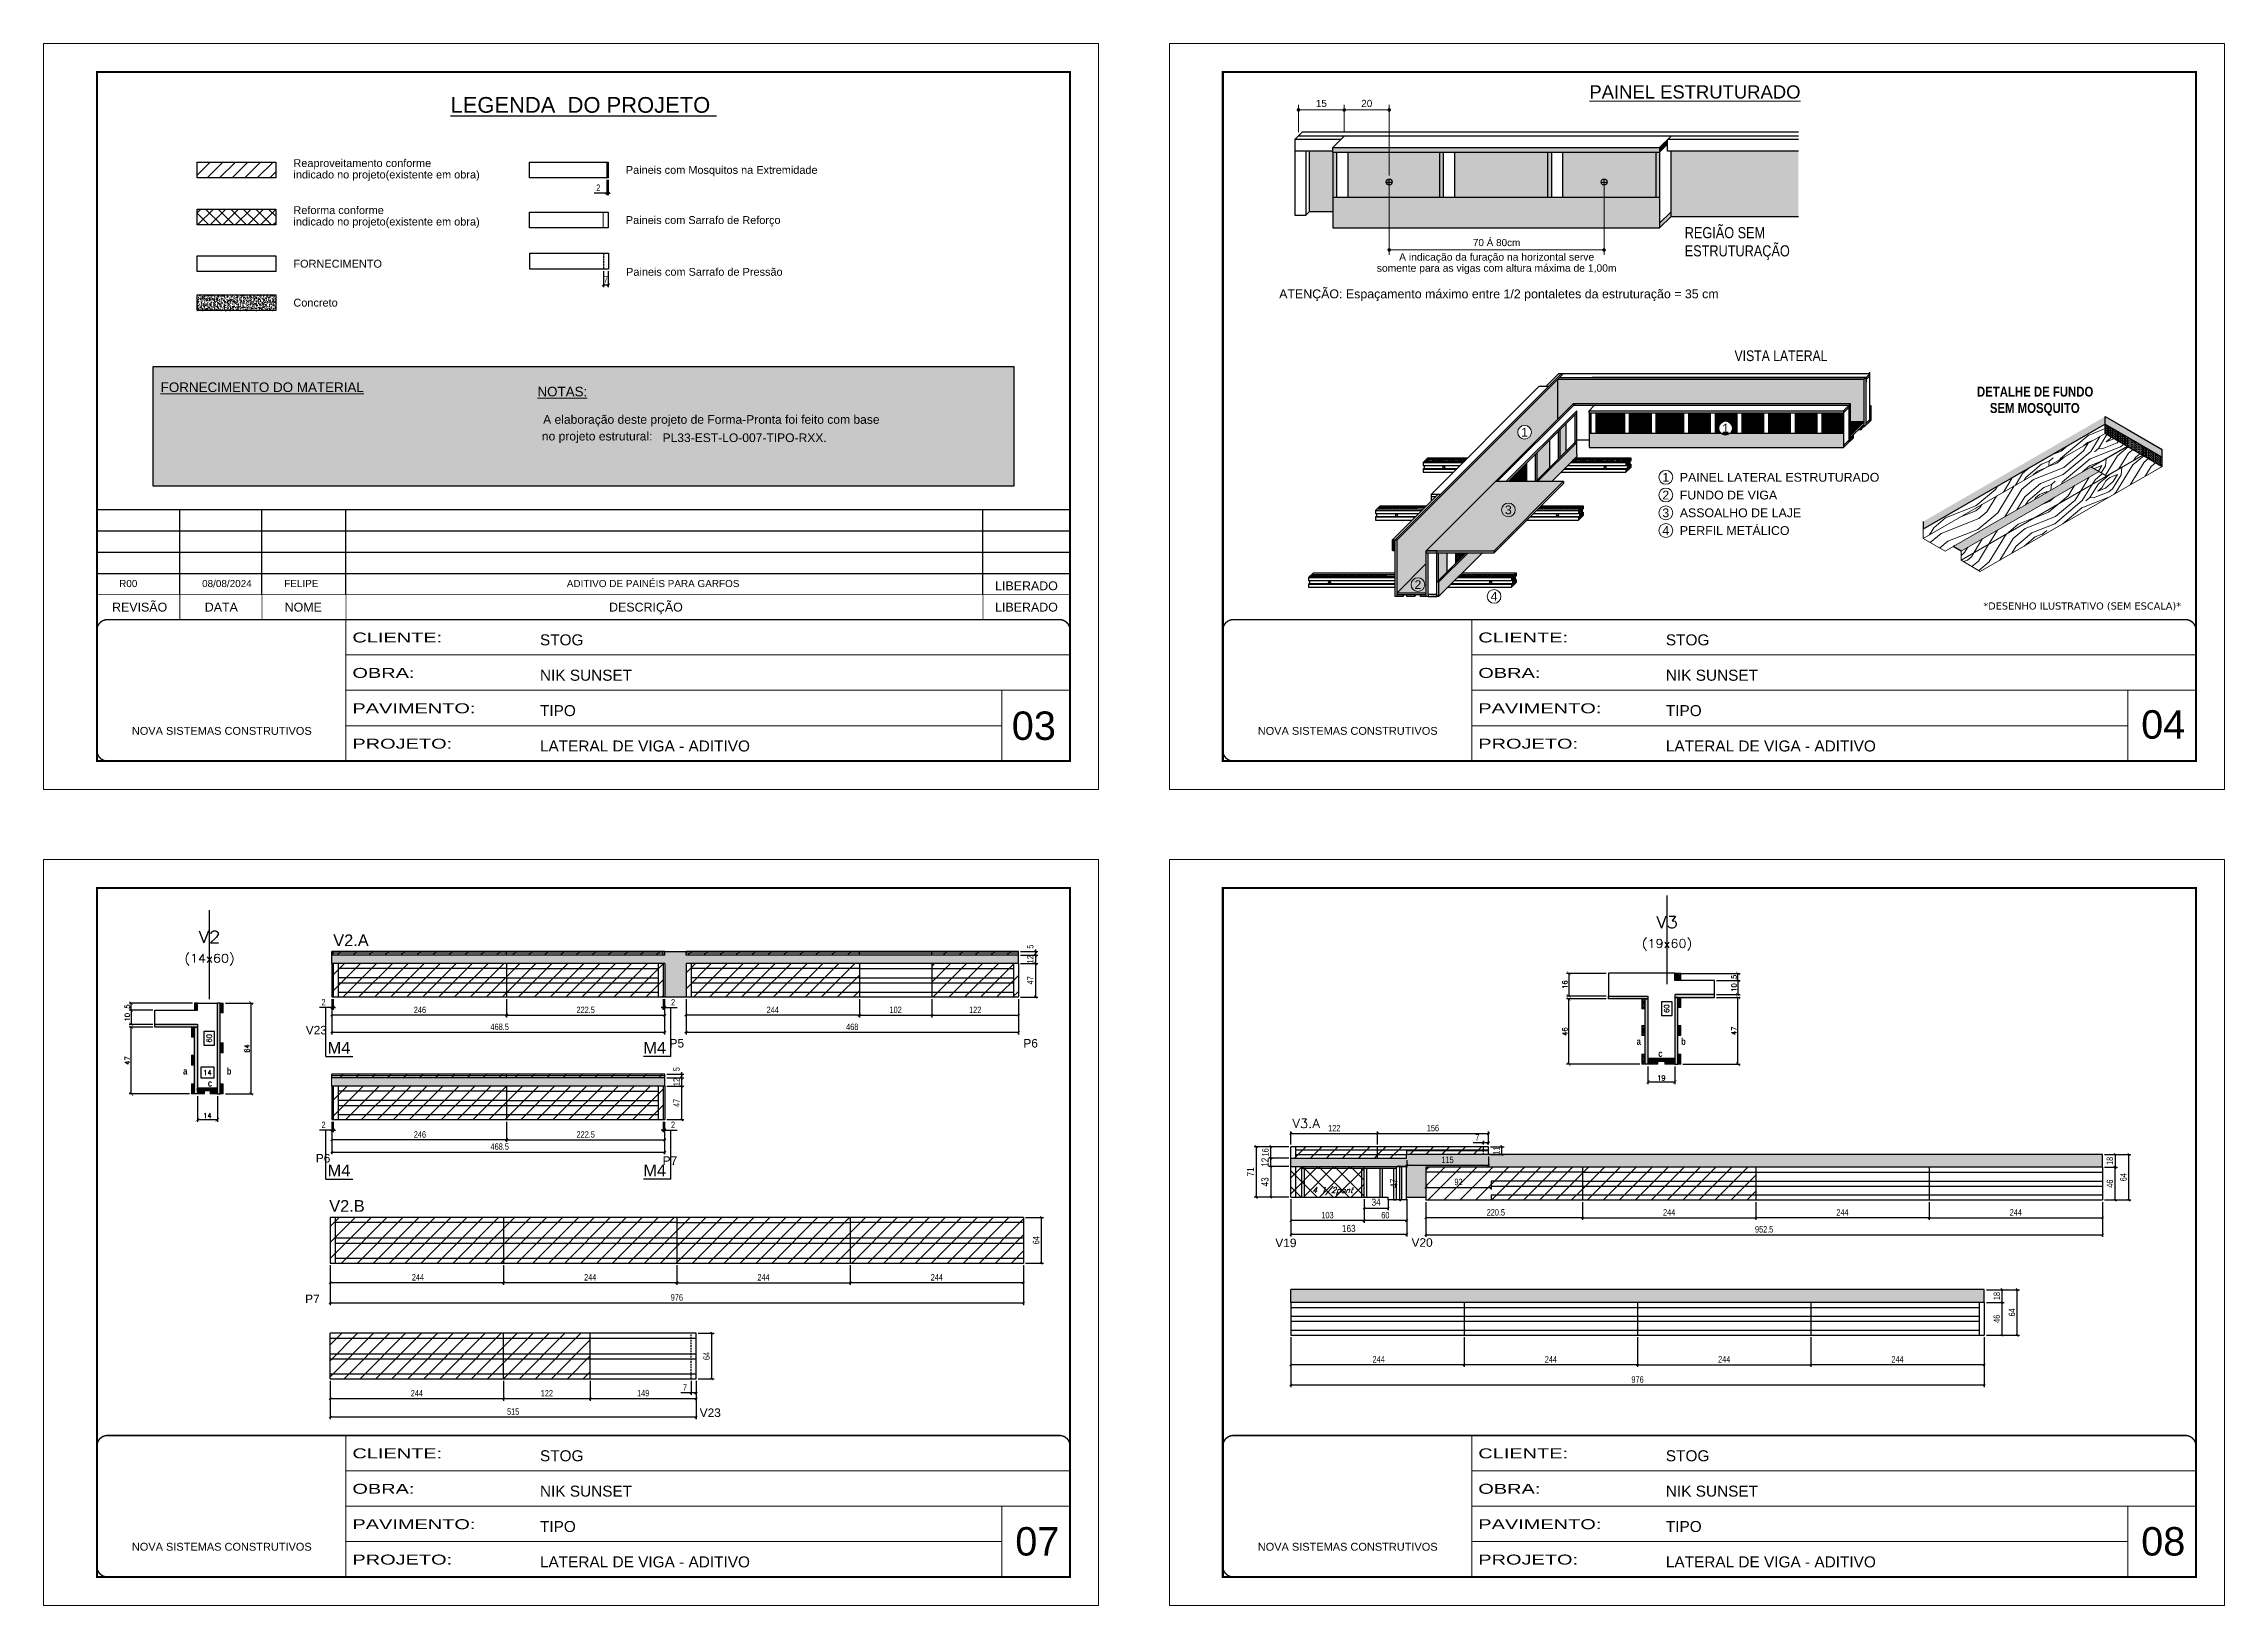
# Model space of a CAD drawing. Extents: x -10448 to -1189, y -11772 to 17235.
# Drawn here: x -7265 to -4195, y 14646 to 16844 of the extents above; entities that cross this region are included whole.
import ezdxf
from ezdxf.enums import TextEntityAlignment as Align

# ---------------------------------------------------------------- set-up
doc = ezdxf.new("R2010")
doc.units = 0
for name, pattern in [('CONTINUO', [0]), ('DASHED', [0.75, 0.5, -0.25]), ('HIDDEN', [0.375, 0.25, -0.125])]:
    doc.linetypes.add(name, pattern=pattern)
for name, color, linetype in [('5', 5, 'Continuous'), ('COTA', 241, 'Continuous'), ('Cota Seção (2x)', 4, 'Continuous'), ('cotas', 4, 'Continuous'), ('detalhes', 4, 'Continuous'), ('HACHURA MADEIRAS', 1, 'Continuous'), ('material do compensado', 7, 'Continuous'), ('NOMENCLATURA', 7, 'Continuous'), ('Painéis', 200, 'Continuous'), ('Reaproveitamento', 251, 'Continuous'), ('SARR_2.2x7', 40, 'Continuous'), ('SARR_3.5x7', 81, 'Continuous'), ('SARR_EDITAR', 141, 'Continuous'), ('texto', 7, 'Continuous'), ('Texto de Titulo', 7, 'Continuous'), ('Texto Qtd Sarr', 242, 'Continuous')]:
    doc.layers.add(name, color=color, linetype=linetype)
for name, color, linetype, lineweight in [('CARIMBO', 255, 'Continuous', 9), ('CONCRETO', 251, 'Continuous', 25), ('Demarcação 1', 251, 'Continuous', 9), ('Folhas', 255, 'Continuous', 9), ('fundo', 100, 'Continuous', 9), ('Hachura', 251, 'Continuous', 9), ('Madeira', 126, 'Continuous', 18), ('SARRAFO DE PRESSAO', 251, 'DASHED', 9), ('Texto Seção', 7, 'Continuous', 15)]:
    doc.layers.add(name, color=color, linetype=linetype, lineweight=lineweight)
doc.layers.add('Demarcação 2', color=7, linetype='Continuous', lineweight=9, true_color=0xe0e0e0)
doc.styles.add('ARIAL', font='arial.ttf')
doc.styles.add('CESAR1', font='arial.ttf', dxfattribs={"oblique": 15})
doc.styles.add('COTA TECNICA', font='techl___.ttf', dxfattribs={"height": 10})
doc.styles.add('COTA TECNICA-50', font='techl___.ttf', dxfattribs={"height": 9})
doc.styles.add('REGUA-120', font='ROMANS.shx', dxfattribs={"height": 15})
doc.styles.add('ROMANC', font='techb___.ttf', dxfattribs={"height": 2.5})
doc.styles.add('Romans', font='romans.shx')
doc.styles.get("Standard").update_dxf_attribs({"font": 'arial.ttf'})
doc.styles.add('stylellllll', font='verdana.ttf', dxfattribs={"height": 2})
doc.styles.add('TECNICA', font='techb___.ttf', dxfattribs={"height": 10})
doc.styles.add('Tecnologia', font='')
doc.styles.add('texto', font='ARIALN.TTF')
doc.styles.get('Tecnologia').set_extended_font_data('Forgotten Futurist')
doc.dimstyles.new('1x', dxfattribs={"dimtxt": 10, "dimasz": 5, "dimexe": 7, "dimexo": 5, "dimgap": 4, "dimtad": 1, "dimdec": 1, "dimdsep": 46, "dimtxsty": 'Standard', "dimblk": 'DOT', "dimcen": 0.09, "dimclrd": 4, "dimclre": 4, "dimclrt": 2, "dimadec": 0, "dimazin": 2, "dimtfac": 1, "dimtdec": 1, "dimtmove": 0, "dimatfit": 3, "dimldrblk": 'DOT', "dimfxl": 1, "dimtolj": 1, "dimtzin": 0, "dimlwd": 9, "dimlwe": 9, "dimarcsym": 0})
doc.dimstyles.new('COTA PAINEL-50', dxfattribs={"dimtxt": 9, "dimasz": 3, "dimexe": 3, "dimexo": 3, "dimgap": 3, "dimtad": 1, "dimdec": 1, "dimzin": 12, "dimdsep": 46, "dimtxsty": 'COTA TECNICA-50', "dimblk1": 'OBLIQUE', "dimblk2": 'OBLIQUE', "dimsah": 1, "dimcen": 0.9, "dimclrd": 4, "dimclre": 4, "dimclrt": 240, "dimadec": 1, "dimazin": 3, "dimtfac": 1, "dimtdec": 1, "dimtmove": 0, "dimatfit": 3, "dimfxl": 1, "dimtolj": 1, "dimtzin": 12, "dimarcsym": 0})
doc.dimstyles.new('Cota Seção (2x)', dxfattribs={"dimtxt": 7, "dimasz": 5, "dimexe": 3, "dimexo": 3, "dimgap": 2, "dimtad": 3, "dimdec": 1, "dimlfac": 0.5, "dimzin": 12, "dimdsep": 46, "dimtxsty": 'Romans', "dimblk": 'ARCHTICK', "dimcen": 0, "dimclrd": 4, "dimclre": 4, "dimclrt": 1, "dimadec": 1, "dimazin": 3, "dimtfac": 1, "dimtdec": 1, "dimtmove": 0, "dimatfit": 3, "dimldrblk": 'OBLIQUE', "dimfxl": 1, "dimtolj": 1, "dimtzin": 12, "dimarcsym": 0})
doc.dimstyles.new('Cota Seção interna', dxfattribs={"dimtxt": 7, "dimasz": 6, "dimexe": 0.18, "dimexo": 2, "dimgap": -4, "dimtad": 3, "dimdec": 1, "dimlfac": 0.5, "dimzin": 12, "dimdsep": 46, "dimtxsty": 'Romans', "dimblk": 'ARCHTICK', "dimcen": 0.09, "dimse1": 1, "dimse2": 1, "dimsd1": 1, "dimsd2": 1, "dimclrd": 180, "dimclre": 5, "dimclrt": 1, "dimadec": 0, "dimazin": 3, "dimtfac": 1, "dimtdec": 1, "dimtofl": 0, "dimtmove": 0, "dimatfit": 3, "dimldrblk": 'ARCHTICK', "dimfxl": 1, "dimtolj": 1, "dimtzin": 0, "dimarcsym": 0})
doc.dimstyles.new('PAINEL', dxfattribs={"dimtxt": 10, "dimasz": 3, "dimexe": 3, "dimexo": 3, "dimgap": 3, "dimtad": 1, "dimdec": 1, "dimzin": 12, "dimdsep": 46, "dimtxsty": 'COTA TECNICA', "dimblk1": 'OBLIQUE', "dimblk2": 'OBLIQUE', "dimsah": 1, "dimcen": 0.9, "dimclrd": 4, "dimclre": 4, "dimclrt": 240, "dimadec": 1, "dimazin": 3, "dimtfac": 1, "dimtdec": 1, "dimtmove": 0, "dimatfit": 3, "dimfxl": 1, "dimtolj": 1, "dimtzin": 12, "dimarcsym": 0})
pattern_1 = [(315, (15874.3905, 7136.0038), (1.12253202, 1.12253202), [])]
pattern_2 = [(45, (-137870.783, -4654.858), (-11.2253202, 11.2253202), [])]
pattern_3 = [(45, (-137870.783, -4641.673), (-11.2253202, 11.2253202), [])]
pattern_4 = [(45, (-137870.783, -4638.482), (-11.2253202, 11.2253202), [])]
pattern_5 = [(45, (-137870.783, -4641.783), (-11.2253202, 11.2253202), [])]
pattern_6 = [(45, (-7900.7785, 64483.5181), (0.99436891, 3.64601934), [4.6875, -0.9375, 0, -0.9375])]
pattern_7 = [(355, (-54027.45, 13446.67), (111.07494, 93.20294), [5.12645, -97.40264]), (85, (-53983.47, 13478.85), (-93.20294, 111.07494), [10.2529, -92.27619]), (40, (-54004.79, 13470.42), (8.936, 102.13894), [7.24881, -21.74642, 7.24881, -14.497615, 50.751904, -43.50449]), (40, (-54033.01, 13442.01), (8.936, 102.13894), [7.24983, -14.49967, 7.24983, -115.99871]), (40, (-53996.365, 13449.1), (8.936, 102.13894), [7.24983, -137.7482]), (40, (-53986.6, 13443.1), (8.936, 102.13894), [7.24983, -137.7482]), (40, (-54001.025, 13454.65), (8.936, 102.13894), [7.24983, -137.7482]), (40, (-54005.685, 13460.205), (8.936, 102.13894), [14.49967, -130.49838]), (40, (-53973.45, 13534.575), (8.936, 102.13894), [14.49967, -130.49838]), (40, (-54015.45, 13466.205), (8.936, 102.13894), [28.99933, -115.99871]), (40, (-54020.11, 13471.76), (8.936, 102.13894), [28.99933, -115.99871]), (40, (-53951.04, 13496.59), (8.936, 102.13894), [28.99933, -115.99871]), (40, (-54024.326, 13482.42), (8.936, 102.13894), [21.7497, -123.24834]), (40, (-54043.41, 13499.53), (8.936, 102.13894), [21.7497, -123.24834]), (40, (-54034.09, 13488.42), (8.936, 102.13894), [21.7497, -123.24834]), (40, (-53965.02, 13513.254), (8.936, 102.13894), [36.24951, -108.74853]), (40, (-53974.79, 13519.254), (8.936, 102.13894), [36.24951, -108.74853]), (40, (-53966.81, 13492.826), (8.936, 102.13894), [50.74931, -94.24873]), (21.56505, (-54016.346, 13455.99), (102.138945, -8.936), [11.4631, -217.79893]), (21.56505, (-53993.237, 13484.846), (102.138945, -8.936), [11.4631, -217.79893]), (21.56505, (-53999.238, 13475.08), (102.138945, -8.936), [11.4631, -217.79893]), (21.56505, (-54022.346, 13446.224), (102.138945, -8.936), [22.9262, -206.33583]), (21.56505, (-53997.897, 13490.4), (102.138945, -8.936), [34.3893, -194.87273]), (21.56505, (-54007.664, 13496.4), (102.138945, -8.936), [45.8524, -183.40963]), (21.56505, (-54017.43, 13502.4), (102.138945, -8.936), [45.8524, -183.40963]), (21.56505, (-54030.07, 13534.383), (102.138945, -8.936), [45.8524, -183.40963]), (21.56505, (-54030.965, 13524.17), (102.138945, -8.936), [57.3155, -171.94653]), (21.56505, (-54026.75, 13513.51), (102.138945, -8.936), [57.3155, -171.94653]), (58.43495, (-53994.577, 13469.525), (8.936, 102.138945), [11.4631, -217.79893]), (58.43495, (-54010.79, 13460.65), (8.936, 102.138945), [11.4631, -217.79893]), (58.43495, (-54027.453, 13446.67), (8.936, 102.138945), [22.9262, -206.33583]), (58.43495, (-53995.47, 13459.31), (8.936, 102.138945), [22.9262, -206.33583]), (58.43495, (-54038.114, 13442.46), (8.936, 102.138945), [34.3893, -194.87273]), (58.43495, (-54048.328, 13443.35), (8.936, 102.138945), [45.8524, -183.40963]), (58.43495, (-53955.956, 13440.416), (8.936, 102.138945), [45.8524, -183.40963]), (58.43495, (-53990.81, 13453.758), (8.936, 102.138945), [45.8524, -183.40963]), (58.43495, (-53971.277, 13441.756), (8.936, 102.138945), [57.3155, -171.94653]), (58.43495, (-53981.044, 13447.757), (8.936, 102.138945), [57.3155, -171.94653])]
pattern_8 = [(0, (-43134.936, 5692.7198), (0.82275303, 1.645506056), [0, -1.645506056])]
pattern_9 = [(45, (-139455.783, -9207.377), (-11.2253202, 11.2253202), [])]
pattern_10 = [(45, (3292.8503, 38459.6208), (-1.12253202, 1.12253202), [])]
pattern_11 = [(45, (3292.8503, 38500.0927), (-1.12253202, 1.12253202), [])]

msp = doc.modelspace()

# ---------------------------------------------------------------- texts
at = {"color": 0, "linetype": 'Continuous', "ltscale": 5, "style": 'ARIAL'}
msp.add_text('%%ULEGENDA  DO PROJETO ', height=22.1184, dxfattribs=at).set_placement((-6504.87, 16746.9), align=Align.CENTER)
at = {"style": 'ARIAL'}
for s, p in [('LIBERADO', (-5881.14, 16080.97)), ('REVISÃO', (-7129.6, 16050.97)), ('DATA', (-7014.62, 16050.97)), ('NOME', (-6899.27, 16050.97)), ('DESCRIÇÃO', (-6416.82, 16050.97)), ('LIBERADO', (-5881.14, 16050.97))]:
    msp.add_text(s, height=12.5, dxfattribs=at).set_placement(p, align=Align.MIDDLE_CENTER)
at = {"style": 'stylellllll'}
msp.add_text('*DESENHO ILUSTRATIVO (SEM ESCALA)*', height=10, dxfattribs=at).set_placement((-4255.7, 16047.56), align=Align.RIGHT)
at = {"layer": '5', "linetype": 'Continuous'}
for s, rotation, p in [('V23', 0.00004, (-6895.76, 15449.45)), ('P5', 0.00004, (-6383.61, 15430.99)), ('P6', 0.00004, (-5885.54, 15430.99)), ('P6', 0.00004, (-6881.57, 15269.15)), ('P7', 0.00004, (-6393.27, 15265.76)), ('V19', 0.00004, (-5530.86, 15150)), ('V20', 359.99996, (-5339.13, 15150.48)), ('P7', 0.00004, (-6896.57, 15071.18)), ('V23', 0.00004, (-6341.22, 14910.87))]:
    msp.add_text(s, height=12, rotation=rotation, dxfattribs=at).set_placement(p)
at = {"layer": 'CARIMBO', "linetype": 'Continuous', "ltscale": 2, "style": 'ARIAL'}
msp.add_text('%%UPAINEL ESTRUTURADO', height=18.59, dxfattribs=at).set_placement((-4940.13, 16766.9), align=Align.CENTER)
at = {"layer": 'CARIMBO'}
for s, height, style, p in [('Reaproveitamento conforme ', 11, 'ARIAL', (-6913.11, 16676)), ('Paineis com Mosquitos na Extremidade', 11, 'ARIAL', (-6445.14, 16666.42)), ('indicado no projeto(existente em obra)', 11, 'ARIAL', (-6913.11, 16659.91)), ('Reforma conforme ', 11, 'ARIAL', (-6913.11, 16609.77)), ('indicado no projeto(existente em obra)', 11, 'ARIAL', (-6913.11, 16593.68)), ('Paineis com Sarrafo de Reforço', 11, 'ARIAL', (-6445.14, 16595.82)), ('FORNECIMENTO', 11, 'ARIAL', (-6913.11, 16534.38)), ('Paineis com Sarrafo de Pressão', 11, 'ARIAL', (-6444.78, 16522.93)), ('Concreto', 11, 'ARIAL', (-6913.11, 16479.58)), ('PAINEL LATERAL ESTRUTURADO', 12.436, 'CESAR1', (-4961.41, 16233.72)), ('FUNDO DE VIGA', 12.436, 'CESAR1', (-4961.41, 16208.72)), ('ASSOALHO DE LAJE', 12.436, 'CESAR1', (-4961.41, 16183.72)), ('PERFIL METÁLICO', 12.436, 'CESAR1', (-4961.41, 16158.72))]:
    msp.add_text(s, height=height, dxfattribs=dict(at, style=style)).set_placement(p, align=Align.MIDDLE_LEFT)
at = {"layer": 'CARIMBO', "linetype": 'Continuous', "ltscale": 2, "style": 'texto'}
for s, height, p in [('REGIÃO SEM', 15.6, (-4954.46, 16570.27)), ('ESTRUTURAÇÃO', 15.6, (-4954.46, 16544.71)), ('VISTA LATERAL', 15, (-4884.36, 16397.34))]:
    msp.add_text(s, height=height, dxfattribs=at).set_placement(p)
at = {"layer": 'CARIMBO', "color": 2, "style": 'ARIAL'}
for s, height, p in [('A indicação da furação na horizontal serve', 10.4, (-5219.26, 16543.89)), ('somente para as vigas com altura máxima de 1,00m', 10.4, (-5219.26, 16528.29)), ('ATENÇÃO: Espaçamento máximo entre 1/2 pontaletes da estruturação = 35 cm  ', 12.48, (-5211.24, 16491.92))]:
    msp.add_text(s, height=height, dxfattribs=at).set_placement(p, align=Align.MIDDLE_CENTER)
at = {"layer": 'CARIMBO', "color": 5, "style": 'ARIAL'}
for s, height, p in [('%%UFORNECIMENTO DO MATERIAL', 13.5, (-7100.01, 16353.76)), ('%%UNOTAS:', 13.5, (-6569.61, 16347.65)), ('  A elaboração deste projeto de Forma-Pronta foi feito com base', 12.15, (-6570.97, 16309.04)), ('  no projeto estrutural:', 12.15, (-6572.79, 16285.55))]:
    msp.add_text(s, height=height, dxfattribs=at).set_placement(p)
at = {"layer": 'CARIMBO', "style": 'ARIAL'}
for s, height, p in [('1', 12.32, (-5179.91, 16297.16)), ('1', 12.32, (-4896.97, 16302.82)), ('2', 12.44, (-4981.18, 16208.72)), ('1', 12.44, (-4981.18, 16233.72)), ('3', 12.32, (-5202.77, 16187.83)), ('3', 12.44, (-4981.18, 16183.72)), ('4', 12.44, (-4981.18, 16158.72)), ('2', 12.32, (-5330.1, 16082.62)), ('4', 12.32, (-5222.96, 16066.06))]:
    msp.add_text(s, height=height, dxfattribs=at).set_placement(p, align=Align.MIDDLE_CENTER)
at = {"layer": 'CARIMBO', "color": 1, "style": 'ARIAL'}
msp.add_text('PL33-EST-LO-007-TIPO-RXX.', height=12.15, dxfattribs=at).set_placement((-6393.46, 16283.33))
at = {"layer": 'CARIMBO', "style": 'ARIAL'}
for s, height, p in [('R00', 10, (-7158.46, 16079.15)), ('08/08/2024', 10, (-7041.7, 16079.15)), ('FELIPE', 10, (-6926.04, 16079.15)), ('ADITIVO DE PAINÉIS PARA GARFOS', 10, (-6528.23, 16079.15)), ('04', 40, (-4311.92, 15865.8)), ('07', 40, (-5896.92, 14715.8)), ('08', 40, (-4311.92, 14715.8))]:
    msp.add_text(s, height=height, dxfattribs=at).set_placement(p)
at = {"layer": 'CARIMBO', "color": 7, "style": 'ARIAL'}
msp.add_text('03', height=40, dxfattribs=at).set_placement((-5901.87, 15864.03))
at = {"layer": 'detalhes', "style": 'TECNICA'}
for s, p in [('a', (-5022.22, 15434.79)), ('b', (-4959.68, 15434.77)), ('c', (-4991.79, 15417.68)), ('a', (-7068.46, 15392.98)), ('c', (-7033.63, 15375.88)), ('b', (-7007.12, 15392.97))]:
    msp.add_text(s, height=9.6, dxfattribs=at).set_placement(p)
at = {"layer": 'NOMENCLATURA', "linetype": 'Continuous'}
for s, p in [('V2.A', (-6857.08, 15573.68)), ('M4', (-6865.03, 15422.41)), ('M4', (-6420.54, 15422.41)), ('M4', (-6865.03, 15249.78)), ('M4', (-6420.54, 15249.78)), ('V2.B', (-6862.72, 15199.71))]:
    msp.add_text(s, height=16.5, dxfattribs=at).set_placement(p)
at = {"layer": 'texto', "style": 'ROMANC'}
for s, p in [('DETALHE DE FUNDO ', (-4458.97, 16354.3)), ('SEM MOSQUITO', (-4461.71, 16331.25))]:
    msp.add_text(s, height=14, dxfattribs=at).set_placement(p, align=Align.MIDDLE_CENTER)
at = {"layer": 'texto', "color": 2, "insert": (-5450.33, 15228.95), "char_height": 8, "attachment_point": 5, "style": 'Romans'}
msp.add_mtext('{\\Q19;\\C256;4 1/2pont}', dxfattribs=at)
at = {"layer": 'Texto Seção', "style": 'REGUA-120', "width": 1.05}
msp.add_text('V3.A', height=13, dxfattribs=at).set_placement((-5506.74, 15317.69))

# ---------------------------------------------------------------- blocks, each defined once
blk = doc.blocks.new('_Oblique')
at = {"color": 0, "linetype": 'ByBlock', "lineweight": -2}
blk.add_line((-0.5, -0.5), (0.5, 0.5), dxfattribs=at)
blk = doc.blocks.new('*D7')
at = {"layer": 'cotas', "color": 4, "lineweight": -2, "transparency": 16777216}
for p, q in [((-6472.1, 16652.3), (-6472.1, 16630.9)), ((-6470.1, 16652.3), (-6470.1, 16630.9)), ((-6472.1, 16633.9), (-6489.6, 16633.9)), ((-6470.1, 16633.9), (-6472.1, 16633.9)), ((-6470.1, 16633.9), (-6467.1, 16633.9))]:
    blk.add_line(p, q, dxfattribs=at)
at = {"layer": 'Defpoints', "color": 0, "transparency": 16777216}
for p in [(-6472.1, 16655.3), (-6470.1, 16655.3), (-6472.1, 16633.9)]:
    blk.add_point(p, dxfattribs=at)
at = {"layer": 'cotas', "color": 4, "lineweight": -2, "transparency": 16777216, "xscale": 3, "yscale": 3, "zscale": 3}
blk.add_blockref('_Oblique', (-6472.1, 16633.9), dxfattribs=at)
at = {"layer": 'cotas', "color": 4, "lineweight": -2, "transparency": 16777216, "xscale": 3, "yscale": 3, "zscale": 3, "rotation": 180}
blk.add_blockref('_Oblique', (-6470.1, 16633.9), dxfattribs=at)
at = {"layer": 'cotas', "color": 240, "transparency": 16777216, "insert": (-6483.9, 16641.4), "char_height": 9, "attachment_point": 5, "style": 'COTA TECNICA-50'}
blk.add_mtext('\\A1;2', dxfattribs=at)
blk = doc.blocks.new('*D8')
at = {"layer": 'cotas', "color": 4, "lineweight": -2, "transparency": 16777216}
for p, q in [((-6476.8, 16523.9), (-6476.8, 16501.4)), ((-6469.8, 16523.9), (-6469.8, 16501.4)), ((-6469.8, 16504.4), (-6476.8, 16504.4))]:
    blk.add_line(p, q, dxfattribs=at)
at = {"layer": 'Defpoints', "color": 0, "transparency": 16777216}
for p in [(-6476.8, 16526.9), (-6469.8, 16526.9), (-6476.8, 16504.4)]:
    blk.add_point(p, dxfattribs=at)
at = {"layer": 'cotas', "color": 4, "lineweight": -2, "transparency": 16777216, "xscale": 3, "yscale": 3, "zscale": 3, "rotation": 180}
blk.add_blockref('_Oblique', (-6476.8, 16504.4), dxfattribs=at)
at = {"layer": 'cotas', "color": 4, "lineweight": -2, "transparency": 16777216, "xscale": 3, "yscale": 3, "zscale": 3}
blk.add_blockref('_Oblique', (-6469.8, 16504.4), dxfattribs=at)
at = {"layer": 'cotas', "color": 240, "transparency": 16777216, "insert": (-6473.3, 16512), "char_height": 9, "attachment_point": 5, "style": 'COTA TECNICA-50'}
blk.add_mtext('\\A1;7', dxfattribs=at)
blk = doc.blocks.new('9999999999')
at = {"color": 30, "linetype": 'CONTINUO'}
for p, q in [((98564.6, 34230.2), (98564.6, 34429.4)), ((98564.6, 34379.6), (99584, 34379.6)), ((98564.6, 34329.8), (99488, 34329.8)), ((99584, 34329.8), (99488, 34329.8)), ((99488, 34329.8), (99488, 34230.2)), ((98564.6, 34280), (99488, 34280))]:
    blk.add_line(p, q, dxfattribs=at)
at = {"color": 30, "linetype": 'CONTINUO', "const_width": 2}
blk.add_lwpolyline([(99584, 34230.2), (99584, 34414.4, 0.414214), (99569, 34429.4), (98229, 34429.4, 0.414214), (98214, 34414.4), (98214, 34245.2, 0.414214), (98229, 34230.2), (99584, 34230.2)], format="xyb", dxfattribs=at)
at = {"layer": 'Folhas'}
blk.add_lwpolyline([(98139, 34190.2), (99624, 34190.2), (99624, 35240.2), (98139, 35240.2)], close=True, dxfattribs=at)
at = {"layer": 'Folhas', "color": 30, "const_width": 3}
blk.add_lwpolyline([(98214, 34230.2), (99584, 34230.2), (99584, 35200.2), (98214, 35200.2)], close=True, dxfattribs=at)
at = {"color": 7, "linetype": 'Continuous', "ltscale": 5, "style": 'ARIAL'}
for s, height, p in [('STOG', 15.48, (98837.7, 34393.1)), ('NIK SUNSET', 15.48, (98837.7, 34343.3)), ('TIPO', 15.48, (98837.7, 34293.5)), ('NOVA SISTEMAS CONSTRUTIVOS', 11.059, (98263.2, 34267.2)), ('LATERAL DE VIGA - ADITIVO', 15.483, (98837.7, 34243.7))]:
    blk.add_text(s, height=height, dxfattribs=at).set_placement(p)
at = {"layer": 'Folhas', "color": 7, "style": 'Tecnologia', "width": 1.5}
for s, p in [('CLIENTE:', (98573.7, 34397.2)), ('OBRA:', (98573.7, 34347.3)), ('PAVIMENTO:', (98573.7, 34297.5)), ('PROJETO:', (98573.7, 34247.7))]:
    blk.add_text(s, height=14, dxfattribs=at).set_placement(p)
blk = doc.blocks.new('_ArchTick')
at = {"color": 0, "linetype": 'ByBlock', "const_width": 0.15}
blk.add_lwpolyline([(-0.5, -0.5), (0.5, 0.5)], dxfattribs=at)
blk = doc.blocks.new('*D73')
at = {"layer": 'COTA', "color": 4, "lineweight": -2, "transparency": 16777216}
for p, q in [((-7111.2, 15459.6), (-7144.4, 15459.6)), ((-7141.4, 15365.6), (-7141.4, 15459.6)), ((-7059.6, 15365.6), (-7144.4, 15365.6))]:
    blk.add_line(p, q, dxfattribs=at)
at = {"layer": 'Defpoints', "color": 0, "transparency": 16777216}
for p in [(-7141.4, 15459.6), (-7108.2, 15459.6), (-7056.6, 15365.6)]:
    blk.add_point(p, dxfattribs=at)
at = {"layer": 'COTA', "color": 4, "lineweight": -2, "transparency": 16777216, "xscale": 5, "yscale": 5, "zscale": 5}
for p, rotation in [((-7141.4, 15459.6), 90), ((-7141.4, 15365.6), 270)]:
    blk.add_blockref('_ArchTick', p, dxfattribs=dict(at, rotation=rotation))
at = {"layer": 'COTA', "color": 1, "transparency": 16777216, "insert": (-7146.9, 15412.6), "char_height": 7, "attachment_point": 5, "rotation": 90, "style": 'Romans'}
blk.add_mtext('\\A1;47', dxfattribs=at)
blk = doc.blocks.new('*D74')
at = {"layer": 'COTA', "color": 4, "lineweight": -2, "transparency": 16777216}
for p, q in [((-7111.2, 15483.6), (-7144.4, 15483.6)), ((-7141.4, 15483.6), (-7141.4, 15463.6)), ((-7111.2, 15463.6), (-7144.4, 15463.6))]:
    blk.add_line(p, q, dxfattribs=at)
at = {"layer": 'Defpoints', "color": 0, "transparency": 16777216}
for p in [(-7108.2, 15483.6), (-7141.4, 15463.6), (-7108.2, 15463.6)]:
    blk.add_point(p, dxfattribs=at)
at = {"layer": 'COTA', "color": 4, "lineweight": -2, "transparency": 16777216, "xscale": 5, "yscale": 5, "zscale": 5}
for p, rotation in [((-7141.4, 15483.6), 90), ((-7141.4, 15463.6), 270)]:
    blk.add_blockref('_ArchTick', p, dxfattribs=dict(at, rotation=rotation))
at = {"layer": 'COTA', "color": 1, "transparency": 16777216, "insert": (-7146.9, 15473.6), "char_height": 7, "attachment_point": 5, "rotation": 90, "style": 'Romans'}
blk.add_mtext('\\A1;10', dxfattribs=at)
blk = doc.blocks.new('*D75')
at = {"layer": 'COTA', "color": 4, "lineweight": -2, "transparency": 16777216}
for p, q in [((-7008.8, 15493.6), (-6969.8, 15493.6)), ((-6972.8, 15365.6), (-6972.8, 15493.6)), ((-7008.8, 15365.6), (-6969.8, 15365.6))]:
    blk.add_line(p, q, dxfattribs=at)
at = {"layer": 'Defpoints', "color": 0, "transparency": 16777216}
for p in [(-7011.8, 15493.6), (-6972.8, 15493.6), (-7011.8, 15365.6)]:
    blk.add_point(p, dxfattribs=at)
at = {"layer": 'COTA', "color": 4, "lineweight": -2, "transparency": 16777216, "xscale": 5, "yscale": 5, "zscale": 5}
for p, rotation in [((-6972.8, 15493.6), 90), ((-6972.8, 15365.6), 270)]:
    blk.add_blockref('_ArchTick', p, dxfattribs=dict(at, rotation=rotation))
at = {"layer": 'COTA', "color": 1, "transparency": 16777216, "insert": (-6978.3, 15429.6), "char_height": 7, "attachment_point": 5, "rotation": 90, "style": 'Romans'}
blk.add_mtext('\\A1;64', dxfattribs=at)
blk = doc.blocks.new('*D76')
at = {"layer": 'Cota Seção (2x)', "color": 180, "lineweight": -2, "transparency": 16777216}
for p, q in [((-7024.2, 15453.4), (-7039.2, 15453.4)), ((-7039.2, 15453.4), (-7039.2, 15434.4)), ((-7024.2, 15434.4), (-7024.2, 15453.4)), ((-7039.2, 15434.4), (-7024.2, 15434.4))]:
    blk.add_line(p, q, dxfattribs=at)
at = {"layer": 'Defpoints', "color": 0, "transparency": 16777216}
for p in [(-7020.2, 15493.6), (-7020.2, 15493.6), (-7020.2, 15373.6)]:
    blk.add_point(p, dxfattribs=at)
at = {"layer": 'Cota Seção (2x)', "color": 1, "transparency": 16777216, "insert": (-7031.7, 15443.9), "char_height": 7, "attachment_point": 5, "rotation": 90, "style": 'Romans'}
blk.add_mtext('\\A1;60', dxfattribs=at)
blk = doc.blocks.new('*D77')
at = {"layer": 'COTA', "color": 4, "lineweight": -2, "transparency": 16777216}
for p, q in [((-7048.2, 15362.6), (-7048.2, 15326.5)), ((-7020.2, 15362.6), (-7020.2, 15326.5)), ((-7048.2, 15329.5), (-7020.2, 15329.5))]:
    blk.add_line(p, q, dxfattribs=at)
at = {"layer": 'Defpoints', "color": 0, "transparency": 16777216}
for p in [(-7048.2, 15365.6), (-7020.2, 15365.6), (-7020.2, 15329.5)]:
    blk.add_point(p, dxfattribs=at)
at = {"layer": 'COTA', "color": 4, "lineweight": -2, "transparency": 16777216, "xscale": 5, "yscale": 5, "zscale": 5, "rotation": 180}
blk.add_blockref('_ArchTick', (-7048.2, 15329.5), dxfattribs=at)
at = {"layer": 'COTA', "color": 4, "lineweight": -2, "transparency": 16777216, "xscale": 5, "yscale": 5, "zscale": 5}
blk.add_blockref('_ArchTick', (-7020.2, 15329.5), dxfattribs=at)
at = {"layer": 'COTA', "color": 1, "transparency": 16777216, "insert": (-7034.2, 15335), "char_height": 7, "attachment_point": 5, "style": 'Romans'}
blk.add_mtext('\\A1;14', dxfattribs=at)
blk = doc.blocks.new('*D78')
at = {"layer": 'COTA', "color": 4, "lineweight": -2, "transparency": 16777216}
for p, q in [((-7055.2, 15493.6), (-7144.4, 15493.6)), ((-7111.2, 15483.6), (-7144.4, 15483.6)), ((-7141.4, 15483.6), (-7141.4, 15493.6))]:
    blk.add_line(p, q, dxfattribs=at)
at = {"layer": 'Defpoints', "color": 0, "transparency": 16777216}
for p in [(-7141.4, 15493.6), (-7108.2, 15483.6), (-7052.2, 15493.6)]:
    blk.add_point(p, dxfattribs=at)
at = {"layer": 'COTA', "color": 4, "lineweight": -2, "transparency": 16777216, "xscale": 5, "yscale": 5, "zscale": 5}
for p, rotation in [((-7141.4, 15493.6), 90), ((-7141.4, 15483.6), 270)]:
    blk.add_blockref('_ArchTick', p, dxfattribs=dict(at, rotation=rotation))
at = {"layer": 'COTA', "color": 1, "transparency": 16777216, "insert": (-7146.9, 15488.6), "char_height": 7, "attachment_point": 5, "rotation": 90, "style": 'Romans'}
blk.add_mtext('\\A1;5', dxfattribs=at)
blk = doc.blocks.new('titulo1')
at = {"layer": 'Defpoints', "color": 252, "linetype": 'HIDDEN', "ltscale": 2}
blk.add_line((0, 0), (0, 125), dxfattribs=at)
at = {"layer": 'Defpoints', "style": 'Romans', "oblique": 15}
blk.add_attdef('FOLHA', text='', height=10, dxfattribs=at).set_placement((0, 15.6), align=Align.MIDDLE_CENTER)
at = {"layer": 'Texto Qtd Sarr', "color": 3, "style": 'Romans', "oblique": 15}
for tag, height, p in [('TITULO', 17, (0, 71.4)), ('SEÇÃO', 12, (0, 41.5))]:
    blk.add_attdef(tag, text='', height=height, dxfattribs=at).set_placement(p, align=Align.MIDDLE_CENTER)
blk = doc.blocks.new('*D79')
at = {"layer": 'Cota Seção (2x)', "color": 180, "lineweight": -2, "transparency": 16777216}
for p, q in [((-7024.9, 15403.1), (-7043.6, 15403.1)), ((-7043.6, 15403.1), (-7043.6, 15388.1)), ((-7043.6, 15388.1), (-7024.9, 15388.1)), ((-7024.9, 15388.1), (-7024.9, 15403.1))]:
    blk.add_line(p, q, dxfattribs=at)
at = {"layer": 'Defpoints', "color": 0, "transparency": 16777216}
for p in [(-7020.2, 15384.1), (-7048.2, 15373.6), (-7020.2, 15373.6)]:
    blk.add_point(p, dxfattribs=at)
at = {"layer": 'Cota Seção (2x)', "color": 1, "transparency": 16777216, "insert": (-7034.2, 15395.6), "char_height": 7, "attachment_point": 5, "style": 'Romans'}
blk.add_mtext('\\A1;14', dxfattribs=at)
blk = doc.blocks.new('*D57')
at = {"layer": 'COTA', "color": 4, "linetype": 'ByBlock', "lineweight": -2, "transparency": 16777216}
for p, q in [((-6613, 15499.1), (-6613, 15473.4)), ((-6613, 15476.4), (-6390.5, 15476.4)), ((-6390.5, 15499.1), (-6390.5, 15473.4))]:
    blk.add_line(p, q, dxfattribs=at)
at = {"layer": 'Defpoints', "color": 0, "linetype": 'ByBlock', "transparency": 16777216}
for p in [(-6613, 15502.1), (-6390.5, 15502.1), (-6390.5, 15476.4)]:
    blk.add_point(p, dxfattribs=at)
at = {"layer": 'COTA', "color": 4, "linetype": 'ByBlock', "lineweight": -2, "transparency": 16777216, "xscale": 3, "yscale": 3, "zscale": 3, "rotation": 180}
blk.add_blockref('_Oblique', (-6613, 15476.4), dxfattribs=at)
at = {"layer": 'COTA', "color": 4, "linetype": 'ByBlock', "lineweight": -2, "transparency": 16777216, "xscale": 3, "yscale": 3, "zscale": 3}
blk.add_blockref('_Oblique', (-6390.5, 15476.4), dxfattribs=at)
at = {"layer": 'COTA', "color": 240, "linetype": 'ByBlock', "transparency": 16777216, "insert": (-6501.7, 15484), "char_height": 9, "attachment_point": 5, "style": 'COTA TECNICA-50'}
blk.add_mtext('\\A1;222.5', dxfattribs=at)
blk = doc.blocks.new('*D58')
at = {"layer": 'COTA', "color": 4, "linetype": 'ByBlock', "lineweight": -2, "transparency": 16777216}
for p, q in [((-6859, 15499.1), (-6859, 15473.4)), ((-6613, 15476.4), (-6859, 15476.4)), ((-6613, 15499.1), (-6613, 15473.4))]:
    blk.add_line(p, q, dxfattribs=at)
at = {"layer": 'Defpoints', "color": 0, "linetype": 'ByBlock', "transparency": 16777216}
for p in [(-6859, 15502.1), (-6859, 15476.4), (-6613, 15502.1)]:
    blk.add_point(p, dxfattribs=at)
at = {"layer": 'COTA', "color": 4, "linetype": 'ByBlock', "lineweight": -2, "transparency": 16777216, "xscale": 3, "yscale": 3, "zscale": 3, "rotation": 180}
blk.add_blockref('_Oblique', (-6859, 15476.4), dxfattribs=at)
at = {"layer": 'COTA', "color": 4, "linetype": 'ByBlock', "lineweight": -2, "transparency": 16777216, "xscale": 3, "yscale": 3, "zscale": 3}
blk.add_blockref('_Oblique', (-6613, 15476.4), dxfattribs=at)
at = {"layer": 'COTA', "color": 240, "linetype": 'ByBlock', "transparency": 16777216, "insert": (-6735, 15484), "char_height": 9, "attachment_point": 5, "style": 'COTA TECNICA-50'}
blk.add_mtext('\\A1;246', dxfattribs=at)
blk = doc.blocks.new('*D80')
at = {"layer": 'COTA', "color": 4, "linetype": 'ByBlock', "lineweight": -2, "transparency": 16777216}
for p, q in [((-6859, 15499.1), (-6859, 15449.5)), ((-6390.5, 15499.1), (-6390.5, 15449.5)), ((-6859, 15452.5), (-6390.5, 15452.5))]:
    blk.add_line(p, q, dxfattribs=at)
at = {"layer": 'Defpoints', "color": 0, "linetype": 'ByBlock', "transparency": 16777216}
for p in [(-6859, 15502.1), (-6390.5, 15502.1), (-6390.5, 15452.5)]:
    blk.add_point(p, dxfattribs=at)
at = {"layer": 'COTA', "color": 4, "linetype": 'ByBlock', "lineweight": -2, "transparency": 16777216, "xscale": 3, "yscale": 3, "zscale": 3, "rotation": 180}
blk.add_blockref('_Oblique', (-6859, 15452.5), dxfattribs=at)
at = {"layer": 'COTA', "color": 4, "linetype": 'ByBlock', "lineweight": -2, "transparency": 16777216, "xscale": 3, "yscale": 3, "zscale": 3}
blk.add_blockref('_Oblique', (-6390.5, 15452.5), dxfattribs=at)
at = {"layer": 'COTA', "color": 240, "linetype": 'ByBlock', "transparency": 16777216, "insert": (-6622.7, 15460.1), "char_height": 9, "attachment_point": 5, "style": 'COTA TECNICA-50'}
blk.add_mtext('\\A1;468.5', dxfattribs=at)
blk = doc.blocks.new('*D59')
at = {"layer": 'COTA', "color": 4, "linetype": 'ByBlock', "lineweight": -2, "transparency": 16777216}
for p, q in [((-6360.4, 15499.1), (-6360.4, 15473.4)), ((-6116.4, 15476.4), (-6360.4, 15476.4)), ((-6116.4, 15499.1), (-6116.4, 15473.4))]:
    blk.add_line(p, q, dxfattribs=at)
at = {"layer": 'Defpoints', "color": 0, "linetype": 'ByBlock', "transparency": 16777216}
for p in [(-6360.4, 15502.1), (-6360.4, 15476.4), (-6116.4, 15502.1)]:
    blk.add_point(p, dxfattribs=at)
at = {"layer": 'COTA', "color": 4, "linetype": 'ByBlock', "lineweight": -2, "transparency": 16777216, "xscale": 3, "yscale": 3, "zscale": 3, "rotation": 180}
blk.add_blockref('_Oblique', (-6360.4, 15476.4), dxfattribs=at)
at = {"layer": 'COTA', "color": 4, "linetype": 'ByBlock', "lineweight": -2, "transparency": 16777216, "xscale": 3, "yscale": 3, "zscale": 3}
blk.add_blockref('_Oblique', (-6116.4, 15476.4), dxfattribs=at)
at = {"layer": 'COTA', "color": 240, "linetype": 'ByBlock', "transparency": 16777216, "insert": (-6238.4, 15484), "char_height": 9, "attachment_point": 5, "style": 'COTA TECNICA-50'}
blk.add_mtext('\\A1;244', dxfattribs=at)
blk = doc.blocks.new('*D81')
at = {"layer": 'COTA', "color": 4, "linetype": 'ByBlock', "lineweight": -2, "transparency": 16777216}
for p, q in [((-6360.4, 15499.1), (-6360.4, 15449.5)), ((-5892.4, 15499.1), (-5892.4, 15449.5)), ((-6360.4, 15452.5), (-5892.4, 15452.5))]:
    blk.add_line(p, q, dxfattribs=at)
at = {"layer": 'Defpoints', "color": 0, "linetype": 'ByBlock', "transparency": 16777216}
for p in [(-6360.4, 15502.1), (-5892.4, 15502.1), (-5892.4, 15452.5)]:
    blk.add_point(p, dxfattribs=at)
at = {"layer": 'COTA', "color": 4, "linetype": 'ByBlock', "lineweight": -2, "transparency": 16777216, "xscale": 3, "yscale": 3, "zscale": 3, "rotation": 180}
blk.add_blockref('_Oblique', (-6360.4, 15452.5), dxfattribs=at)
at = {"layer": 'COTA', "color": 4, "linetype": 'ByBlock', "lineweight": -2, "transparency": 16777216, "xscale": 3, "yscale": 3, "zscale": 3}
blk.add_blockref('_Oblique', (-5892.4, 15452.5), dxfattribs=at)
at = {"layer": 'COTA', "color": 240, "linetype": 'ByBlock', "transparency": 16777216, "insert": (-6126.4, 15460.1), "char_height": 9, "attachment_point": 5, "style": 'COTA TECNICA-50'}
blk.add_mtext('\\A1;468', dxfattribs=at)
blk = doc.blocks.new('*D82')
at = {"layer": 'COTA', "color": 4, "linetype": 'ByBlock', "lineweight": -2, "transparency": 16777216}
for p, q in [((-5889.4, 15549.1), (-5865.2, 15549.1)), ((-5868.2, 15502.1), (-5868.2, 15549.1)), ((-5889.4, 15502.1), (-5865.2, 15502.1))]:
    blk.add_line(p, q, dxfattribs=at)
at = {"layer": 'Defpoints', "color": 0, "linetype": 'ByBlock', "transparency": 16777216}
for p in [(-5892.4, 15549.1), (-5868.2, 15549.1), (-5892.4, 15502.1)]:
    blk.add_point(p, dxfattribs=at)
at = {"layer": 'COTA', "color": 4, "linetype": 'ByBlock', "lineweight": -2, "transparency": 16777216, "xscale": 3, "yscale": 3, "zscale": 3}
for p, rotation in [((-5868.2, 15549.1), 90), ((-5868.2, 15502.1), 270)]:
    blk.add_blockref('_Oblique', p, dxfattribs=dict(at, rotation=rotation))
at = {"layer": 'COTA', "color": 240, "linetype": 'ByBlock', "transparency": 16777216, "insert": (-5875.8, 15525.6), "char_height": 9, "attachment_point": 5, "rotation": 90, "style": 'COTA TECNICA-50'}
blk.add_mtext('\\A1;47', dxfattribs=at)
blk = doc.blocks.new('*D83')
at = {"layer": 'COTA', "color": 4, "linetype": 'ByBlock', "lineweight": -2, "transparency": 16777216}
for p, q in [((-5889.4, 15561.1), (-5865.2, 15561.1)), ((-5889.4, 15549.1), (-5865.2, 15549.1)), ((-5868.2, 15549.1), (-5868.2, 15561.1))]:
    blk.add_line(p, q, dxfattribs=at)
at = {"layer": 'Defpoints', "color": 0, "linetype": 'ByBlock', "transparency": 16777216}
for p in [(-5892.4, 15561.1), (-5892.4, 15549.1), (-5868.2, 15561.1)]:
    blk.add_point(p, dxfattribs=at)
at = {"layer": 'COTA', "color": 4, "linetype": 'ByBlock', "lineweight": -2, "transparency": 16777216, "xscale": 3, "yscale": 3, "zscale": 3}
for p, rotation in [((-5868.2, 15561.1), 90), ((-5868.2, 15549.1), 270)]:
    blk.add_blockref('_Oblique', p, dxfattribs=dict(at, rotation=rotation))
at = {"layer": 'COTA', "color": 240, "linetype": 'ByBlock', "transparency": 16777216, "insert": (-5875.8, 15555.1), "char_height": 9, "attachment_point": 5, "rotation": 90, "style": 'COTA TECNICA-50'}
blk.add_mtext('\\A1;12', dxfattribs=at)
blk = doc.blocks.new('*D84')
at = {"layer": 'COTA', "color": 4, "linetype": 'ByBlock', "lineweight": -2, "transparency": 16777216}
for p, q in [((-5889.4, 15566.1), (-5865.2, 15566.1)), ((-5868.2, 15566.1), (-5868.2, 15569.1)), ((-5868.2, 15561.1), (-5868.2, 15566.1)), ((-5889.4, 15561.1), (-5865.2, 15561.1)), ((-5868.2, 15561.1), (-5868.2, 15558.1))]:
    blk.add_line(p, q, dxfattribs=at)
at = {"layer": 'Defpoints', "color": 0, "linetype": 'ByBlock', "transparency": 16777216}
for p in [(-5892.4, 15566.1), (-5868.2, 15566.1), (-5892.4, 15561.1)]:
    blk.add_point(p, dxfattribs=at)
at = {"layer": 'COTA', "color": 4, "linetype": 'ByBlock', "lineweight": -2, "transparency": 16777216, "xscale": 3, "yscale": 3, "zscale": 3}
for p, rotation in [((-5868.2, 15566.1), 270), ((-5868.2, 15561.1), 90)]:
    blk.add_blockref('_Oblique', p, dxfattribs=dict(at, rotation=rotation))
at = {"layer": 'COTA', "color": 240, "linetype": 'ByBlock', "transparency": 16777216, "insert": (-5875.8, 15573), "char_height": 9, "attachment_point": 5, "rotation": 90, "style": 'COTA TECNICA-50'}
blk.add_mtext('\\A1;5', dxfattribs=at)
blk = doc.blocks.new('*D60')
at = {"layer": 'COTA', "color": 4, "linetype": 'ByBlock', "lineweight": -2, "transparency": 16777216}
for p, q in [((-6613, 15326.5), (-6613, 15298)), ((-6390.5, 15326.5), (-6390.5, 15298)), ((-6613, 15301), (-6390.5, 15301))]:
    blk.add_line(p, q, dxfattribs=at)
at = {"layer": 'Defpoints', "color": 0, "linetype": 'ByBlock', "transparency": 16777216}
for p in [(-6613, 15329.5), (-6390.5, 15329.5), (-6390.5, 15301)]:
    blk.add_point(p, dxfattribs=at)
at = {"layer": 'COTA', "color": 4, "linetype": 'ByBlock', "lineweight": -2, "transparency": 16777216, "xscale": 3, "yscale": 3, "zscale": 3, "rotation": 180}
blk.add_blockref('_Oblique', (-6613, 15301), dxfattribs=at)
at = {"layer": 'COTA', "color": 4, "linetype": 'ByBlock', "lineweight": -2, "transparency": 16777216, "xscale": 3, "yscale": 3, "zscale": 3}
blk.add_blockref('_Oblique', (-6390.5, 15301), dxfattribs=at)
at = {"layer": 'COTA', "color": 240, "linetype": 'ByBlock', "transparency": 16777216, "insert": (-6501.7, 15308.6), "char_height": 9, "attachment_point": 5, "style": 'COTA TECNICA-50'}
blk.add_mtext('\\A1;222.5', dxfattribs=at)
blk = doc.blocks.new('*D61')
at = {"layer": 'COTA', "color": 4, "linetype": 'ByBlock', "lineweight": -2, "transparency": 16777216}
for p, q in [((-6859, 15326.5), (-6859, 15298)), ((-6613, 15326.5), (-6613, 15298)), ((-6613, 15301), (-6859, 15301))]:
    blk.add_line(p, q, dxfattribs=at)
at = {"layer": 'Defpoints', "color": 0, "linetype": 'ByBlock', "transparency": 16777216}
for p in [(-6859, 15329.5), (-6613, 15329.5), (-6859, 15301)]:
    blk.add_point(p, dxfattribs=at)
at = {"layer": 'COTA', "color": 4, "linetype": 'ByBlock', "lineweight": -2, "transparency": 16777216, "xscale": 3, "yscale": 3, "zscale": 3, "rotation": 180}
blk.add_blockref('_Oblique', (-6859, 15301), dxfattribs=at)
at = {"layer": 'COTA', "color": 4, "linetype": 'ByBlock', "lineweight": -2, "transparency": 16777216, "xscale": 3, "yscale": 3, "zscale": 3}
blk.add_blockref('_Oblique', (-6613, 15301), dxfattribs=at)
at = {"layer": 'COTA', "color": 240, "linetype": 'ByBlock', "transparency": 16777216, "insert": (-6735, 15308.6), "char_height": 9, "attachment_point": 5, "style": 'COTA TECNICA-50'}
blk.add_mtext('\\A1;246', dxfattribs=at)
blk = doc.blocks.new('*D85')
at = {"layer": 'COTA', "color": 4, "linetype": 'ByBlock', "lineweight": -2, "transparency": 16777216}
for p, q in [((-6859, 15326.5), (-6859, 15280.8)), ((-6390.5, 15326.5), (-6390.5, 15280.8)), ((-6859, 15283.8), (-6390.5, 15283.8))]:
    blk.add_line(p, q, dxfattribs=at)
at = {"layer": 'Defpoints', "color": 0, "linetype": 'ByBlock', "transparency": 16777216}
for p in [(-6859, 15329.5), (-6390.5, 15329.5), (-6390.5, 15283.8)]:
    blk.add_point(p, dxfattribs=at)
at = {"layer": 'COTA', "color": 4, "linetype": 'ByBlock', "lineweight": -2, "transparency": 16777216, "xscale": 3, "yscale": 3, "zscale": 3, "rotation": 180}
blk.add_blockref('_Oblique', (-6859, 15283.8), dxfattribs=at)
at = {"layer": 'COTA', "color": 4, "linetype": 'ByBlock', "lineweight": -2, "transparency": 16777216, "xscale": 3, "yscale": 3, "zscale": 3}
blk.add_blockref('_Oblique', (-6390.5, 15283.8), dxfattribs=at)
at = {"layer": 'COTA', "color": 240, "linetype": 'ByBlock', "transparency": 16777216, "insert": (-6622.7, 15291.5), "char_height": 9, "attachment_point": 5, "style": 'COTA TECNICA-50'}
blk.add_mtext('\\A1;468.5', dxfattribs=at)
blk = doc.blocks.new('*D62')
at = {"layer": 'COTA', "color": 4, "linetype": 'ByBlock', "lineweight": -2, "transparency": 16777216}
for p, q in [((-6387.5, 15376.5), (-6363.3, 15376.5)), ((-6366.3, 15329.5), (-6366.3, 15376.5)), ((-6387.5, 15329.5), (-6363.3, 15329.5))]:
    blk.add_line(p, q, dxfattribs=at)
at = {"layer": 'Defpoints', "color": 0, "linetype": 'ByBlock', "transparency": 16777216}
for p in [(-6390.5, 15376.5), (-6366.3, 15376.5), (-6390.5, 15329.5)]:
    blk.add_point(p, dxfattribs=at)
at = {"layer": 'COTA', "color": 4, "linetype": 'ByBlock', "lineweight": -2, "transparency": 16777216, "xscale": 3, "yscale": 3, "zscale": 3}
for p, rotation in [((-6366.3, 15376.5), 90), ((-6366.3, 15329.5), 270)]:
    blk.add_blockref('_Oblique', p, dxfattribs=dict(at, rotation=rotation))
at = {"layer": 'COTA', "color": 240, "linetype": 'ByBlock', "transparency": 16777216, "insert": (-6373.9, 15353), "char_height": 9, "attachment_point": 5, "rotation": 90, "style": 'COTA TECNICA-50'}
blk.add_mtext('\\A1;47', dxfattribs=at)
blk = doc.blocks.new('*D63')
at = {"layer": 'COTA', "color": 4, "linetype": 'ByBlock', "lineweight": -2, "transparency": 16777216}
for p, q in [((-6387.5, 15388.5), (-6363.3, 15388.5)), ((-6366.3, 15376.5), (-6366.3, 15388.5)), ((-6387.5, 15376.5), (-6363.3, 15376.5))]:
    blk.add_line(p, q, dxfattribs=at)
at = {"layer": 'Defpoints', "color": 0, "linetype": 'ByBlock', "transparency": 16777216}
for p in [(-6390.5, 15388.5), (-6366.3, 15388.5), (-6390.5, 15376.5)]:
    blk.add_point(p, dxfattribs=at)
at = {"layer": 'COTA', "color": 4, "linetype": 'ByBlock', "lineweight": -2, "transparency": 16777216, "xscale": 3, "yscale": 3, "zscale": 3}
for p, rotation in [((-6366.3, 15388.5), 90), ((-6366.3, 15376.5), 270)]:
    blk.add_blockref('_Oblique', p, dxfattribs=dict(at, rotation=rotation))
at = {"layer": 'COTA', "color": 240, "linetype": 'ByBlock', "transparency": 16777216, "insert": (-6373.9, 15382.5), "char_height": 9, "attachment_point": 5, "rotation": 90, "style": 'COTA TECNICA-50'}
blk.add_mtext('\\A1;12', dxfattribs=at)
blk = doc.blocks.new('*D64')
at = {"layer": 'COTA', "color": 4, "linetype": 'ByBlock', "lineweight": -2, "transparency": 16777216}
for p, q in [((-6387.5, 15393.5), (-6363.3, 15393.5)), ((-6387.5, 15388.5), (-6363.3, 15388.5)), ((-6366.3, 15393.5), (-6366.3, 15396.5)), ((-6366.3, 15388.5), (-6366.3, 15393.5)), ((-6366.3, 15388.5), (-6366.3, 15385.5))]:
    blk.add_line(p, q, dxfattribs=at)
at = {"layer": 'Defpoints', "color": 0, "linetype": 'ByBlock', "transparency": 16777216}
for p in [(-6390.5, 15393.5), (-6390.5, 15388.5), (-6366.3, 15393.5)]:
    blk.add_point(p, dxfattribs=at)
at = {"layer": 'COTA', "color": 4, "linetype": 'ByBlock', "lineweight": -2, "transparency": 16777216, "xscale": 3, "yscale": 3, "zscale": 3}
for p, rotation in [((-6366.3, 15393.5), 270), ((-6366.3, 15388.5), 90)]:
    blk.add_blockref('_Oblique', p, dxfattribs=dict(at, rotation=rotation))
at = {"layer": 'COTA', "color": 240, "linetype": 'ByBlock', "transparency": 16777216, "insert": (-6373.9, 15400.4), "char_height": 9, "attachment_point": 5, "rotation": 90, "style": 'COTA TECNICA-50'}
blk.add_mtext('\\A1;5', dxfattribs=at)
blk = doc.blocks.new('*D65')
at = {"layer": 'COTA', "color": 4, "linetype": 'ByBlock', "lineweight": -2, "transparency": 16777216}
for p, q in [((-6861.3, 15124.6), (-6861.3, 15096.9)), ((-6617.3, 15124.6), (-6617.3, 15096.9)), ((-6617.3, 15099.9), (-6861.3, 15099.9))]:
    blk.add_line(p, q, dxfattribs=at)
at = {"layer": 'Defpoints', "color": 0, "linetype": 'ByBlock', "transparency": 16777216}
for p in [(-6861.3, 15127.6), (-6617.3, 15127.6), (-6861.3, 15099.9)]:
    blk.add_point(p, dxfattribs=at)
at = {"layer": 'COTA', "color": 4, "linetype": 'ByBlock', "lineweight": -2, "transparency": 16777216, "xscale": 3, "yscale": 3, "zscale": 3, "rotation": 180}
blk.add_blockref('_Oblique', (-6861.3, 15099.9), dxfattribs=at)
at = {"layer": 'COTA', "color": 4, "linetype": 'ByBlock', "lineweight": -2, "transparency": 16777216, "xscale": 3, "yscale": 3, "zscale": 3}
blk.add_blockref('_Oblique', (-6617.3, 15099.9), dxfattribs=at)
at = {"layer": 'COTA', "color": 240, "linetype": 'ByBlock', "transparency": 16777216, "insert": (-6737.8, 15107.5), "char_height": 9, "attachment_point": 5, "style": 'COTA TECNICA-50'}
blk.add_mtext('\\A1;244', dxfattribs=at)
blk = doc.blocks.new('*D66')
at = {"layer": 'COTA', "color": 4, "linetype": 'ByBlock', "lineweight": -2, "transparency": 16777216}
for p, q in [((-6373.3, 15124.6), (-6373.3, 15096.9)), ((-6129.3, 15124.6), (-6129.3, 15096.9)), ((-6373.3, 15099.9), (-6129.3, 15099.9))]:
    blk.add_line(p, q, dxfattribs=at)
at = {"layer": 'Defpoints', "color": 0, "linetype": 'ByBlock', "transparency": 16777216}
for p in [(-6373.3, 15127.6), (-6129.3, 15127.6), (-6129.3, 15099.9)]:
    blk.add_point(p, dxfattribs=at)
at = {"layer": 'COTA', "color": 4, "linetype": 'ByBlock', "lineweight": -2, "transparency": 16777216, "xscale": 3, "yscale": 3, "zscale": 3, "rotation": 180}
blk.add_blockref('_Oblique', (-6373.3, 15099.9), dxfattribs=at)
at = {"layer": 'COTA', "color": 4, "linetype": 'ByBlock', "lineweight": -2, "transparency": 16777216, "xscale": 3, "yscale": 3, "zscale": 3}
blk.add_blockref('_Oblique', (-6129.3, 15099.9), dxfattribs=at)
at = {"layer": 'COTA', "color": 240, "linetype": 'ByBlock', "transparency": 16777216, "insert": (-6251.3, 15107.5), "char_height": 9, "attachment_point": 5, "style": 'COTA TECNICA-50'}
blk.add_mtext('\\A1;244', dxfattribs=at)
blk = doc.blocks.new('*D67')
at = {"layer": 'COTA', "color": 4, "linetype": 'ByBlock', "lineweight": -2, "transparency": 16777216}
for p, q in [((-6617.3, 15124.6), (-6617.3, 15096.9)), ((-6373.3, 15124.6), (-6373.3, 15096.9)), ((-6373.3, 15099.9), (-6617.3, 15099.9))]:
    blk.add_line(p, q, dxfattribs=at)
at = {"layer": 'Defpoints', "color": 0, "linetype": 'ByBlock', "transparency": 16777216}
for p in [(-6617.3, 15127.6), (-6373.3, 15127.6), (-6617.3, 15099.9)]:
    blk.add_point(p, dxfattribs=at)
at = {"layer": 'COTA', "color": 4, "linetype": 'ByBlock', "lineweight": -2, "transparency": 16777216, "xscale": 3, "yscale": 3, "zscale": 3, "rotation": 180}
blk.add_blockref('_Oblique', (-6617.3, 15099.9), dxfattribs=at)
at = {"layer": 'COTA', "color": 4, "linetype": 'ByBlock', "lineweight": -2, "transparency": 16777216, "xscale": 3, "yscale": 3, "zscale": 3}
blk.add_blockref('_Oblique', (-6373.3, 15099.9), dxfattribs=at)
at = {"layer": 'COTA', "color": 240, "linetype": 'ByBlock', "transparency": 16777216, "insert": (-6495.3, 15107.5), "char_height": 9, "attachment_point": 5, "style": 'COTA TECNICA-50'}
blk.add_mtext('\\A1;244', dxfattribs=at)
blk = doc.blocks.new('*D68')
at = {"layer": 'COTA', "color": 4, "linetype": 'ByBlock', "lineweight": -2, "transparency": 16777216}
for p, q in [((-6617.3, 14961.7), (-6617.3, 14933.8)), ((-6495.3, 14961.7), (-6495.3, 14933.8)), ((-6617.3, 14936.8), (-6495.3, 14936.8))]:
    blk.add_line(p, q, dxfattribs=at)
at = {"layer": 'Defpoints', "color": 0, "linetype": 'ByBlock', "transparency": 16777216}
for p in [(-6617.3, 14964.7), (-6495.3, 14964.7), (-6495.3, 14936.8)]:
    blk.add_point(p, dxfattribs=at)
at = {"layer": 'COTA', "color": 4, "linetype": 'ByBlock', "lineweight": -2, "transparency": 16777216, "xscale": 3, "yscale": 3, "zscale": 3, "rotation": 180}
blk.add_blockref('_Oblique', (-6617.3, 14936.8), dxfattribs=at)
at = {"layer": 'COTA', "color": 4, "linetype": 'ByBlock', "lineweight": -2, "transparency": 16777216, "xscale": 3, "yscale": 3, "zscale": 3}
blk.add_blockref('_Oblique', (-6495.3, 14936.8), dxfattribs=at)
at = {"layer": 'COTA', "color": 240, "linetype": 'ByBlock', "transparency": 16777216, "insert": (-6556.3, 14944.3), "char_height": 9, "attachment_point": 5, "style": 'COTA TECNICA-50'}
blk.add_mtext('\\A1;122', dxfattribs=at)
blk = doc.blocks.new('*D69')
at = {"layer": 'COTA', "color": 4, "linetype": 'ByBlock', "lineweight": -2, "transparency": 16777216}
for p, q in [((-6129.3, 15124.6), (-6129.3, 15096.9)), ((-5885.3, 15124.6), (-5885.3, 15096.9)), ((-5885.3, 15099.9), (-6129.3, 15099.9))]:
    blk.add_line(p, q, dxfattribs=at)
at = {"layer": 'Defpoints', "color": 0, "linetype": 'ByBlock', "transparency": 16777216}
for p in [(-6129.3, 15127.6), (-5885.3, 15127.6), (-6129.3, 15099.9)]:
    blk.add_point(p, dxfattribs=at)
at = {"layer": 'COTA', "color": 4, "linetype": 'ByBlock', "lineweight": -2, "transparency": 16777216, "xscale": 3, "yscale": 3, "zscale": 3, "rotation": 180}
blk.add_blockref('_Oblique', (-6129.3, 15099.9), dxfattribs=at)
at = {"layer": 'COTA', "color": 4, "linetype": 'ByBlock', "lineweight": -2, "transparency": 16777216, "xscale": 3, "yscale": 3, "zscale": 3}
blk.add_blockref('_Oblique', (-5885.3, 15099.9), dxfattribs=at)
at = {"layer": 'COTA', "color": 240, "linetype": 'ByBlock', "transparency": 16777216, "insert": (-6007.3, 15107.5), "char_height": 9, "attachment_point": 5, "style": 'COTA TECNICA-50'}
blk.add_mtext('\\A1;244', dxfattribs=at)
blk = doc.blocks.new('*D86')
at = {"layer": 'COTA', "color": 4, "linetype": 'ByBlock', "lineweight": -2, "transparency": 16777216}
for p, q in [((-6861.3, 14961.7), (-6861.3, 14933.8)), ((-6617.3, 14961.7), (-6617.3, 14933.8)), ((-6861.3, 14936.8), (-6617.3, 14936.8))]:
    blk.add_line(p, q, dxfattribs=at)
at = {"layer": 'Defpoints', "color": 0, "linetype": 'ByBlock', "transparency": 16777216}
for p in [(-6861.3, 14964.7), (-6617.3, 14964.7), (-6617.3, 14936.8)]:
    blk.add_point(p, dxfattribs=at)
at = {"layer": 'COTA', "color": 4, "linetype": 'ByBlock', "lineweight": -2, "transparency": 16777216, "xscale": 3, "yscale": 3, "zscale": 3, "rotation": 180}
blk.add_blockref('_Oblique', (-6861.3, 14936.8), dxfattribs=at)
at = {"layer": 'COTA', "color": 4, "linetype": 'ByBlock', "lineweight": -2, "transparency": 16777216, "xscale": 3, "yscale": 3, "zscale": 3}
blk.add_blockref('_Oblique', (-6617.3, 14936.8), dxfattribs=at)
at = {"layer": 'COTA', "color": 240, "linetype": 'ByBlock', "transparency": 16777216, "insert": (-6739.3, 14944.4), "char_height": 9, "attachment_point": 5, "style": 'COTA TECNICA-50'}
blk.add_mtext('\\A1;244', dxfattribs=at)
blk = doc.blocks.new('*D87')
at = {"layer": 'COTA', "color": 4, "linetype": 'ByBlock', "lineweight": -2, "transparency": 16777216}
for p, q in [((-5882.3, 15191.6), (-5857.1, 15191.6)), ((-5860.1, 15127.6), (-5860.1, 15191.6)), ((-5882.3, 15127.6), (-5857.1, 15127.6))]:
    blk.add_line(p, q, dxfattribs=at)
at = {"layer": 'Defpoints', "color": 0, "linetype": 'ByBlock', "transparency": 16777216}
for p in [(-5885.3, 15191.6), (-5860.1, 15191.6), (-5885.3, 15127.6)]:
    blk.add_point(p, dxfattribs=at)
at = {"layer": 'COTA', "color": 4, "linetype": 'ByBlock', "lineweight": -2, "transparency": 16777216, "xscale": 3, "yscale": 3, "zscale": 3}
for p, rotation in [((-5860.1, 15191.6), 90), ((-5860.1, 15127.6), 270)]:
    blk.add_blockref('_Oblique', p, dxfattribs=dict(at, rotation=rotation))
at = {"layer": 'COTA', "color": 240, "linetype": 'ByBlock', "transparency": 16777216, "insert": (-5867.6, 15159.6), "char_height": 9, "attachment_point": 5, "rotation": 90, "style": 'COTA TECNICA-50'}
blk.add_mtext('\\A1;64', dxfattribs=at)
blk = doc.blocks.new('*D88')
at = {"layer": 'COTA', "color": 4, "linetype": 'ByBlock', "lineweight": -2, "transparency": 16777216}
for p, q in [((-6343.3, 15028.7), (-6321, 15028.7)), ((-6324, 14964.7), (-6324, 15028.7)), ((-6343.3, 14964.7), (-6321, 14964.7))]:
    blk.add_line(p, q, dxfattribs=at)
at = {"layer": 'Defpoints', "color": 0, "linetype": 'ByBlock', "transparency": 16777216}
for p in [(-6346.3, 15028.7), (-6324, 15028.7), (-6346.3, 14964.7)]:
    blk.add_point(p, dxfattribs=at)
at = {"layer": 'COTA', "color": 4, "linetype": 'ByBlock', "lineweight": -2, "transparency": 16777216, "xscale": 3, "yscale": 3, "zscale": 3}
for p, rotation in [((-6324, 15028.7), 90), ((-6324, 14964.7), 270)]:
    blk.add_blockref('_Oblique', p, dxfattribs=dict(at, rotation=rotation))
at = {"layer": 'COTA', "color": 240, "linetype": 'ByBlock', "transparency": 16777216, "insert": (-6331.6, 14996.7), "char_height": 9, "attachment_point": 5, "rotation": 90, "style": 'COTA TECNICA-50'}
blk.add_mtext('\\A1;64', dxfattribs=at)
blk = doc.blocks.new('*D89')
at = {"layer": 'COTA', "color": 4, "linetype": 'ByBlock', "lineweight": -2, "transparency": 16777216}
for p, q in [((-6861.3, 15124.6), (-6861.3, 15068.5)), ((-5885.3, 15124.6), (-5885.3, 15068.5)), ((-6861.3, 15071.5), (-5885.3, 15071.5))]:
    blk.add_line(p, q, dxfattribs=at)
at = {"layer": 'Defpoints', "color": 0, "linetype": 'ByBlock', "transparency": 16777216}
for p in [(-6861.3, 15127.6), (-5885.3, 15127.6), (-5885.3, 15071.5)]:
    blk.add_point(p, dxfattribs=at)
at = {"layer": 'COTA', "color": 4, "linetype": 'ByBlock', "lineweight": -2, "transparency": 16777216, "xscale": 3, "yscale": 3, "zscale": 3, "rotation": 180}
blk.add_blockref('_Oblique', (-6861.3, 15071.5), dxfattribs=at)
at = {"layer": 'COTA', "color": 4, "linetype": 'ByBlock', "lineweight": -2, "transparency": 16777216, "xscale": 3, "yscale": 3, "zscale": 3}
blk.add_blockref('_Oblique', (-5885.3, 15071.5), dxfattribs=at)
at = {"layer": 'COTA', "color": 240, "linetype": 'ByBlock', "transparency": 16777216, "insert": (-6373.3, 15079.1), "char_height": 9, "attachment_point": 5, "style": 'COTA TECNICA-50'}
blk.add_mtext('\\A1;976', dxfattribs=at)
blk = doc.blocks.new('*D90')
at = {"layer": 'COTA', "color": 4, "linetype": 'ByBlock', "lineweight": -2, "transparency": 16777216}
for p, q in [((-6861.3, 14961.7), (-6861.3, 14907.9)), ((-6346.3, 14961.7), (-6346.3, 14907.9)), ((-6861.3, 14910.9), (-6346.3, 14910.9))]:
    blk.add_line(p, q, dxfattribs=at)
at = {"layer": 'Defpoints', "color": 0, "linetype": 'ByBlock', "transparency": 16777216}
for p in [(-6861.3, 14964.7), (-6346.3, 14964.7), (-6346.3, 14910.9)]:
    blk.add_point(p, dxfattribs=at)
at = {"layer": 'COTA', "color": 4, "linetype": 'ByBlock', "lineweight": -2, "transparency": 16777216, "xscale": 3, "yscale": 3, "zscale": 3, "rotation": 180}
blk.add_blockref('_Oblique', (-6861.3, 14910.9), dxfattribs=at)
at = {"layer": 'COTA', "color": 4, "linetype": 'ByBlock', "lineweight": -2, "transparency": 16777216, "xscale": 3, "yscale": 3, "zscale": 3}
blk.add_blockref('_Oblique', (-6346.3, 14910.9), dxfattribs=at)
at = {"layer": 'COTA', "color": 240, "linetype": 'ByBlock', "transparency": 16777216, "insert": (-6603.8, 14918.5), "char_height": 9, "attachment_point": 5, "style": 'COTA TECNICA-50'}
blk.add_mtext('\\A1;515', dxfattribs=at)
blk = doc.blocks.new('*D91')
at = {"layer": 'COTA', "color": 4, "linetype": 'ByBlock', "lineweight": -2, "transparency": 16777216}
for p, q in [((-6495.3, 14961.7), (-6495.3, 14933.8)), ((-6346.3, 14961.7), (-6346.3, 14933.8)), ((-6495.3, 14936.8), (-6346.3, 14936.8))]:
    blk.add_line(p, q, dxfattribs=at)
at = {"layer": 'Defpoints', "color": 0, "linetype": 'ByBlock', "transparency": 16777216}
for p in [(-6495.3, 14964.7), (-6346.3, 14964.7), (-6346.3, 14936.8)]:
    blk.add_point(p, dxfattribs=at)
at = {"layer": 'COTA', "color": 4, "linetype": 'ByBlock', "lineweight": -2, "transparency": 16777216, "xscale": 3, "yscale": 3, "zscale": 3, "rotation": 180}
blk.add_blockref('_Oblique', (-6495.3, 14936.8), dxfattribs=at)
at = {"layer": 'COTA', "color": 4, "linetype": 'ByBlock', "lineweight": -2, "transparency": 16777216, "xscale": 3, "yscale": 3, "zscale": 3}
blk.add_blockref('_Oblique', (-6346.3, 14936.8), dxfattribs=at)
at = {"layer": 'COTA', "color": 240, "linetype": 'ByBlock', "transparency": 16777216, "insert": (-6420.8, 14944.4), "char_height": 9, "attachment_point": 5, "style": 'COTA TECNICA-50'}
blk.add_mtext('\\A1;149', dxfattribs=at)
blk = doc.blocks.new('*D92')
at = {"layer": 'COTA', "color": 4, "linetype": 'ByBlock', "lineweight": -2, "transparency": 16777216}
for p, q in [((-6353.3, 14961.7), (-6353.3, 14941.9)), ((-6346.3, 14961.7), (-6346.3, 14941.9)), ((-6353.3, 14944.9), (-6367.5, 14944.9)), ((-6346.3, 14944.9), (-6353.3, 14944.9))]:
    blk.add_line(p, q, dxfattribs=at)
at = {"layer": 'Defpoints', "color": 0, "linetype": 'ByBlock', "transparency": 16777216}
for p in [(-6353.3, 14964.7), (-6346.3, 14964.7), (-6353.3, 14944.9)]:
    blk.add_point(p, dxfattribs=at)
at = {"layer": 'COTA', "color": 4, "linetype": 'ByBlock', "lineweight": -2, "transparency": 16777216, "xscale": 3, "yscale": 3, "zscale": 3, "rotation": 180}
blk.add_blockref('_Oblique', (-6353.3, 14944.9), dxfattribs=at)
at = {"layer": 'COTA', "color": 4, "linetype": 'ByBlock', "lineweight": -2, "transparency": 16777216, "xscale": 3, "yscale": 3, "zscale": 3}
blk.add_blockref('_Oblique', (-6346.3, 14944.9), dxfattribs=at)
at = {"layer": 'COTA', "color": 240, "linetype": 'ByBlock', "transparency": 16777216, "insert": (-6361.9, 14952.5), "char_height": 9, "attachment_point": 5, "style": 'COTA TECNICA-50'}
blk.add_mtext('\\A1;7', dxfattribs=at)
blk = doc.blocks.new('*D93')
at = {"layer": 'COTA', "color": 4, "linetype": 'ByBlock', "lineweight": -2, "transparency": 16777216}
for p, q in [((-6859, 15487.2), (-6876.5, 15487.2)), ((-6859, 15499.1), (-6859, 15484.2)), ((-6857, 15487.2), (-6859, 15487.2)), ((-6857, 15499.1), (-6857, 15484.2)), ((-6857, 15487.2), (-6854, 15487.2))]:
    blk.add_line(p, q, dxfattribs=at)
at = {"layer": 'Defpoints', "color": 0, "linetype": 'ByBlock', "transparency": 16777216}
for p in [(-6859, 15502.1), (-6859, 15487.2), (-6857, 15502.1)]:
    blk.add_point(p, dxfattribs=at)
at = {"layer": 'COTA', "color": 4, "linetype": 'ByBlock', "lineweight": -2, "transparency": 16777216, "xscale": 3, "yscale": 3, "zscale": 3}
blk.add_blockref('_Oblique', (-6859, 15487.2), dxfattribs=at)
at = {"layer": 'COTA', "color": 4, "linetype": 'ByBlock', "lineweight": -2, "transparency": 16777216, "xscale": 3, "yscale": 3, "zscale": 3, "rotation": 180}
blk.add_blockref('_Oblique', (-6857, 15487.2), dxfattribs=at)
at = {"layer": 'COTA', "color": 240, "linetype": 'ByBlock', "transparency": 16777216, "insert": (-6870.7, 15494.7), "char_height": 9, "attachment_point": 5, "style": 'COTA TECNICA-50'}
blk.add_mtext('\\A1;2', dxfattribs=at)
blk = doc.blocks.new('*D70')
at = {"layer": 'COTA', "color": 4, "linetype": 'ByBlock', "lineweight": -2, "transparency": 16777216}
for p, q in [((-6392.5, 15487.2), (-6395.5, 15487.2)), ((-6392.5, 15499.1), (-6392.5, 15484.2)), ((-6392.5, 15487.2), (-6390.5, 15487.2)), ((-6390.5, 15499.1), (-6390.5, 15484.2)), ((-6390.5, 15487.2), (-6373, 15487.2))]:
    blk.add_line(p, q, dxfattribs=at)
at = {"layer": 'Defpoints', "color": 0, "linetype": 'ByBlock', "transparency": 16777216}
for p in [(-6392.5, 15502.1), (-6390.5, 15502.1), (-6390.5, 15487.2)]:
    blk.add_point(p, dxfattribs=at)
at = {"layer": 'COTA', "color": 4, "linetype": 'ByBlock', "lineweight": -2, "transparency": 16777216, "xscale": 3, "yscale": 3, "zscale": 3}
blk.add_blockref('_Oblique', (-6392.5, 15487.2), dxfattribs=at)
at = {"layer": 'COTA', "color": 4, "linetype": 'ByBlock', "lineweight": -2, "transparency": 16777216, "xscale": 3, "yscale": 3, "zscale": 3, "rotation": 180}
blk.add_blockref('_Oblique', (-6390.5, 15487.2), dxfattribs=at)
at = {"layer": 'COTA', "color": 240, "linetype": 'ByBlock', "transparency": 16777216, "insert": (-6378.7, 15494.7), "char_height": 9, "attachment_point": 5, "style": 'COTA TECNICA-50'}
blk.add_mtext('\\A1;2', dxfattribs=at)
blk = doc.blocks.new('*D94')
at = {"layer": 'COTA', "color": 4, "linetype": 'ByBlock', "lineweight": -2, "transparency": 16777216}
for p, q in [((-6116.4, 15499.1), (-6116.4, 15473.4)), ((-6116.4, 15476.4), (-6014.4, 15476.4)), ((-6014.4, 15499.1), (-6014.4, 15473.4))]:
    blk.add_line(p, q, dxfattribs=at)
at = {"layer": 'Defpoints', "color": 0, "linetype": 'ByBlock', "transparency": 16777216}
for p in [(-6116.4, 15502.1), (-6014.4, 15502.1), (-6014.4, 15476.4)]:
    blk.add_point(p, dxfattribs=at)
at = {"layer": 'COTA', "color": 4, "linetype": 'ByBlock', "lineweight": -2, "transparency": 16777216, "xscale": 3, "yscale": 3, "zscale": 3, "rotation": 180}
blk.add_blockref('_Oblique', (-6116.4, 15476.4), dxfattribs=at)
at = {"layer": 'COTA', "color": 4, "linetype": 'ByBlock', "lineweight": -2, "transparency": 16777216, "xscale": 3, "yscale": 3, "zscale": 3}
blk.add_blockref('_Oblique', (-6014.4, 15476.4), dxfattribs=at)
at = {"layer": 'COTA', "color": 240, "linetype": 'ByBlock', "transparency": 16777216, "insert": (-6065.4, 15484), "char_height": 9, "attachment_point": 5, "style": 'COTA TECNICA-50'}
blk.add_mtext('\\A1;102', dxfattribs=at)
blk = doc.blocks.new('*D95')
at = {"layer": 'COTA', "color": 4, "linetype": 'ByBlock', "lineweight": -2, "transparency": 16777216}
for p, q in [((-6014.4, 15499.1), (-6014.4, 15473.4)), ((-6014.4, 15476.4), (-5892.4, 15476.4)), ((-5892.4, 15499.1), (-5892.4, 15473.4))]:
    blk.add_line(p, q, dxfattribs=at)
at = {"layer": 'Defpoints', "color": 0, "linetype": 'ByBlock', "transparency": 16777216}
for p in [(-6014.4, 15502.1), (-5892.4, 15502.1), (-5892.4, 15476.4)]:
    blk.add_point(p, dxfattribs=at)
at = {"layer": 'COTA', "color": 4, "linetype": 'ByBlock', "lineweight": -2, "transparency": 16777216, "xscale": 3, "yscale": 3, "zscale": 3, "rotation": 180}
blk.add_blockref('_Oblique', (-6014.4, 15476.4), dxfattribs=at)
at = {"layer": 'COTA', "color": 4, "linetype": 'ByBlock', "lineweight": -2, "transparency": 16777216, "xscale": 3, "yscale": 3, "zscale": 3}
blk.add_blockref('_Oblique', (-5892.4, 15476.4), dxfattribs=at)
at = {"layer": 'COTA', "color": 240, "linetype": 'ByBlock', "transparency": 16777216, "insert": (-5953.4, 15484), "char_height": 9, "attachment_point": 5, "style": 'COTA TECNICA-50'}
blk.add_mtext('\\A1;122', dxfattribs=at)
blk = doc.blocks.new('*D71')
at = {"layer": 'COTA', "color": 4, "linetype": 'ByBlock', "lineweight": -2, "transparency": 16777216}
for p, q in [((-6859, 15326.5), (-6859, 15311.6)), ((-6857, 15326.5), (-6857, 15311.6)), ((-6859, 15314.6), (-6876.5, 15314.6)), ((-6857, 15314.6), (-6859, 15314.6)), ((-6857, 15314.6), (-6854, 15314.6))]:
    blk.add_line(p, q, dxfattribs=at)
at = {"layer": 'Defpoints', "color": 0, "linetype": 'ByBlock', "transparency": 16777216}
for p in [(-6859, 15329.5), (-6857, 15329.5), (-6859, 15314.6)]:
    blk.add_point(p, dxfattribs=at)
at = {"layer": 'COTA', "color": 4, "linetype": 'ByBlock', "lineweight": -2, "transparency": 16777216, "xscale": 3, "yscale": 3, "zscale": 3}
blk.add_blockref('_Oblique', (-6859, 15314.6), dxfattribs=at)
at = {"layer": 'COTA', "color": 4, "linetype": 'ByBlock', "lineweight": -2, "transparency": 16777216, "xscale": 3, "yscale": 3, "zscale": 3, "rotation": 180}
blk.add_blockref('_Oblique', (-6857, 15314.6), dxfattribs=at)
at = {"layer": 'COTA', "color": 240, "linetype": 'ByBlock', "transparency": 16777216, "insert": (-6870.7, 15322.1), "char_height": 9, "attachment_point": 5, "style": 'COTA TECNICA-50'}
blk.add_mtext('\\A1;2', dxfattribs=at)
blk = doc.blocks.new('*D72')
at = {"layer": 'COTA', "color": 4, "linetype": 'ByBlock', "lineweight": -2, "transparency": 16777216}
for p, q in [((-6392.5, 15326.5), (-6392.5, 15311.6)), ((-6390.5, 15326.5), (-6390.5, 15311.6)), ((-6392.5, 15314.6), (-6395.5, 15314.6)), ((-6392.5, 15314.6), (-6390.5, 15314.6)), ((-6390.5, 15314.6), (-6373, 15314.6))]:
    blk.add_line(p, q, dxfattribs=at)
at = {"layer": 'Defpoints', "color": 0, "linetype": 'ByBlock', "transparency": 16777216}
for p in [(-6392.5, 15329.5), (-6390.5, 15329.5), (-6390.5, 15314.6)]:
    blk.add_point(p, dxfattribs=at)
at = {"layer": 'COTA', "color": 4, "linetype": 'ByBlock', "lineweight": -2, "transparency": 16777216, "xscale": 3, "yscale": 3, "zscale": 3}
blk.add_blockref('_Oblique', (-6392.5, 15314.6), dxfattribs=at)
at = {"layer": 'COTA', "color": 4, "linetype": 'ByBlock', "lineweight": -2, "transparency": 16777216, "xscale": 3, "yscale": 3, "zscale": 3, "rotation": 180}
blk.add_blockref('_Oblique', (-6390.5, 15314.6), dxfattribs=at)
at = {"layer": 'COTA', "color": 240, "linetype": 'ByBlock', "transparency": 16777216, "insert": (-6378.7, 15322.1), "char_height": 9, "attachment_point": 5, "style": 'COTA TECNICA-50'}
blk.add_mtext('\\A1;2', dxfattribs=at)
blk = doc.blocks.new('_Dot')
at = {"color": 0, "linetype": 'ByBlock', "lineweight": -2}
blk.add_line((-0.5, 0), (-1, 0), dxfattribs=at)
at = {"color": 0, "linetype": 'ByBlock', "const_width": 0.5}
blk.add_lwpolyline([(-0.25, 0, 1), (0.25, 0, 1)], format="xyb", close=True, dxfattribs=at)
blk = doc.blocks.new('*D9')
at = {"layer": 'COTA', "color": 4, "lineweight": 9, "transparency": 16777216}
for p, q in [((-5498.2, 16719.4), (-5498.2, 16757.9)), ((-5493.2, 16750.9), (-5438.8, 16750.9)), ((-5433.8, 16719.1), (-5433.8, 16757.9))]:
    blk.add_line(p, q, dxfattribs=at)
at = {"layer": 'Defpoints', "color": 0, "transparency": 16777216}
for p in [(-5433.8, 16750.9), (-5498.2, 16714.4), (-5433.8, 16714.1)]:
    blk.add_point(p, dxfattribs=at)
at = {"layer": 'COTA', "color": 4, "lineweight": 9, "transparency": 16777216, "xscale": 5, "yscale": 5, "zscale": 5, "rotation": 180}
blk.add_blockref('_Dot', (-5498.2, 16750.9), dxfattribs=at)
at = {"layer": 'COTA', "color": 4, "lineweight": 9, "transparency": 16777216, "xscale": 5, "yscale": 5, "zscale": 5}
blk.add_blockref('_Dot', (-5433.8, 16750.9), dxfattribs=at)
at = {"layer": 'COTA', "color": 2, "transparency": 16777216, "insert": (-5466, 16760), "char_height": 10, "attachment_point": 5}
blk.add_mtext('\\A1;15', dxfattribs=at)
blk = doc.blocks.new('*D10')
at = {"layer": 'COTA', "color": 4, "lineweight": 9, "transparency": 16777216}
for p, q in [((-5433.8, 16719.1), (-5433.8, 16757.9)), ((-5428.8, 16750.9), (-5375.5, 16750.9)), ((-5370.5, 16658.6), (-5370.5, 16757.9))]:
    blk.add_line(p, q, dxfattribs=at)
at = {"layer": 'Defpoints', "color": 0, "transparency": 16777216}
for p in [(-5370.5, 16750.9), (-5433.8, 16714.1), (-5370.5, 16653.6)]:
    blk.add_point(p, dxfattribs=at)
at = {"layer": 'COTA', "color": 4, "lineweight": 9, "transparency": 16777216, "xscale": 5, "yscale": 5, "zscale": 5, "rotation": 180}
blk.add_blockref('_Dot', (-5433.8, 16750.9), dxfattribs=at)
at = {"layer": 'COTA', "color": 4, "lineweight": 9, "transparency": 16777216, "xscale": 5, "yscale": 5, "zscale": 5}
blk.add_blockref('_Dot', (-5370.5, 16750.9), dxfattribs=at)
at = {"layer": 'COTA', "color": 2, "transparency": 16777216, "insert": (-5402.1, 16760), "char_height": 10, "attachment_point": 5}
blk.add_mtext('\\A1;20', dxfattribs=at)
blk = doc.blocks.new('*D11')
at = {"layer": 'COTA', "color": 4, "lineweight": 9, "transparency": 16777216}
for p, q in [((-5370.5, 16648.6), (-5370.5, 16546.8)), ((-5068, 16648.6), (-5068, 16546.8)), ((-5365.5, 16553.8), (-5073, 16553.8))]:
    blk.add_line(p, q, dxfattribs=at)
at = {"layer": 'Defpoints', "color": 0, "transparency": 16777216}
for p in [(-5370.5, 16653.6), (-5068, 16653.6), (-5068, 16553.8)]:
    blk.add_point(p, dxfattribs=at)
at = {"layer": 'COTA', "color": 4, "lineweight": 9, "transparency": 16777216, "xscale": 5, "yscale": 5, "zscale": 5, "rotation": 180}
blk.add_blockref('_Dot', (-5370.5, 16553.8), dxfattribs=at)
at = {"layer": 'COTA', "color": 4, "lineweight": 9, "transparency": 16777216, "xscale": 5, "yscale": 5, "zscale": 5}
blk.add_blockref('_Dot', (-5068, 16553.8), dxfattribs=at)
at = {"layer": 'COTA', "color": 2, "transparency": 16777216, "insert": (-5219.3, 16564.1), "char_height": 10, "attachment_point": 5}
blk.add_mtext('\\A1;70 Á 80cm', dxfattribs=at)
blk = doc.blocks.new('*D104')
at = {"layer": 'COTA', "color": 4, "lineweight": -2, "transparency": 16777216}
for p, q in [((-4909.8, 15501.4), (-4876.6, 15501.4)), ((-4879.6, 15407.4), (-4879.6, 15501.4)), ((-4957, 15407.4), (-4876.6, 15407.4))]:
    blk.add_line(p, q, dxfattribs=at)
at = {"layer": 'Defpoints', "color": 0, "transparency": 16777216}
for p in [(-4912.8, 15501.4), (-4879.6, 15501.4), (-4960, 15407.4)]:
    blk.add_point(p, dxfattribs=at)
at = {"layer": 'COTA', "color": 4, "lineweight": -2, "transparency": 16777216, "xscale": 5, "yscale": 5, "zscale": 5}
for p, rotation in [((-4879.6, 15501.4), 90), ((-4879.6, 15407.4), 270)]:
    blk.add_blockref('_ArchTick', p, dxfattribs=dict(at, rotation=rotation))
at = {"layer": 'COTA', "color": 1, "transparency": 16777216, "insert": (-4885.1, 15454.4), "char_height": 7, "attachment_point": 5, "rotation": 90, "style": 'Romans'}
blk.add_mtext('\\A1;47', dxfattribs=at)
blk = doc.blocks.new('*D105')
at = {"layer": 'COTA', "color": 4, "lineweight": -2, "transparency": 16777216}
for p, q in [((-4909.8, 15525.4), (-4876.6, 15525.4)), ((-4909.8, 15505.4), (-4876.6, 15505.4)), ((-4879.6, 15525.4), (-4879.6, 15505.4))]:
    blk.add_line(p, q, dxfattribs=at)
at = {"layer": 'Defpoints', "color": 0, "transparency": 16777216}
for p in [(-4912.8, 15525.4), (-4912.8, 15505.4), (-4879.6, 15505.4)]:
    blk.add_point(p, dxfattribs=at)
at = {"layer": 'COTA', "color": 4, "lineweight": -2, "transparency": 16777216, "xscale": 5, "yscale": 5, "zscale": 5}
for p, rotation in [((-4879.6, 15525.4), 90), ((-4879.6, 15505.4), 270)]:
    blk.add_blockref('_ArchTick', p, dxfattribs=dict(at, rotation=rotation))
at = {"layer": 'COTA', "color": 1, "transparency": 16777216, "insert": (-4885.1, 15515.4), "char_height": 7, "attachment_point": 5, "rotation": 90, "style": 'Romans'}
blk.add_mtext('\\A1;10', dxfattribs=at)
blk = doc.blocks.new('*D106')
at = {"layer": 'COTA', "color": 4, "lineweight": -2, "transparency": 16777216}
for p, q in [((-5065, 15499.4), (-5120.7, 15499.4)), ((-5117.7, 15407.4), (-5117.7, 15499.4)), ((-5017.8, 15407.4), (-5120.7, 15407.4))]:
    blk.add_line(p, q, dxfattribs=at)
at = {"layer": 'Defpoints', "color": 0, "transparency": 16777216}
for p in [(-5117.7, 15499.4), (-5062, 15499.4), (-5014.8, 15407.4)]:
    blk.add_point(p, dxfattribs=at)
at = {"layer": 'COTA', "color": 4, "lineweight": -2, "transparency": 16777216, "xscale": 5, "yscale": 5, "zscale": 5}
for p, rotation in [((-5117.7, 15499.4), 90), ((-5117.7, 15407.4), 270)]:
    blk.add_blockref('_ArchTick', p, dxfattribs=dict(at, rotation=rotation))
at = {"layer": 'COTA', "color": 1, "transparency": 16777216, "insert": (-5123.2, 15453.4), "char_height": 7, "attachment_point": 5, "rotation": 90, "style": 'Romans'}
blk.add_mtext('\\A1;46', dxfattribs=at)
blk = doc.blocks.new('*D107')
at = {"layer": 'Cota Seção (2x)', "color": 180, "lineweight": -2, "transparency": 16777216}
for p, q in [((-4972.4, 15495.2), (-4987.4, 15495.2)), ((-4987.4, 15495.2), (-4987.4, 15476.2)), ((-4987.4, 15476.2), (-4972.4, 15476.2)), ((-4972.4, 15476.2), (-4972.4, 15495.2))]:
    blk.add_line(p, q, dxfattribs=at)
at = {"layer": 'Defpoints', "color": 0, "transparency": 16777216}
for p in [(-4968.4, 15535.4), (-4968.4, 15535.4), (-4968.4, 15415.4)]:
    blk.add_point(p, dxfattribs=at)
at = {"layer": 'Cota Seção (2x)', "color": 1, "transparency": 16777216, "insert": (-4979.9, 15485.7), "char_height": 7, "attachment_point": 5, "rotation": 90, "style": 'Romans'}
blk.add_mtext('\\A1;60', dxfattribs=at)
blk = doc.blocks.new('*D108')
at = {"layer": 'COTA', "color": 4, "lineweight": -2, "transparency": 16777216}
for p, q in [((-5006.4, 15404.4), (-5006.4, 15379.6)), ((-5006.4, 15382.6), (-4968.4, 15382.6)), ((-4968.4, 15404.4), (-4968.4, 15379.6))]:
    blk.add_line(p, q, dxfattribs=at)
at = {"layer": 'Defpoints', "color": 0, "transparency": 16777216}
for p in [(-5006.4, 15407.4), (-4968.4, 15407.4), (-4968.4, 15382.6)]:
    blk.add_point(p, dxfattribs=at)
at = {"layer": 'COTA', "color": 4, "lineweight": -2, "transparency": 16777216, "xscale": 5, "yscale": 5, "zscale": 5, "rotation": 180}
blk.add_blockref('_ArchTick', (-5006.4, 15382.6), dxfattribs=at)
at = {"layer": 'COTA', "color": 4, "lineweight": -2, "transparency": 16777216, "xscale": 5, "yscale": 5, "zscale": 5}
blk.add_blockref('_ArchTick', (-4968.4, 15382.6), dxfattribs=at)
at = {"layer": 'COTA', "color": 1, "transparency": 16777216, "insert": (-4987.4, 15388.1), "char_height": 7, "attachment_point": 5, "style": 'Romans'}
blk.add_mtext('\\A1;19', dxfattribs=at)
blk = doc.blocks.new('*D131')
at = {"layer": 'COTA', "color": 4, "lineweight": -2, "transparency": 16777216}
for p, q in [((-5065, 15535.4), (-5120.7, 15535.4)), ((-5117.7, 15535.4), (-5117.7, 15503.4)), ((-5065, 15503.4), (-5120.7, 15503.4))]:
    blk.add_line(p, q, dxfattribs=at)
at = {"layer": 'Defpoints', "color": 0, "transparency": 16777216}
for p in [(-5062, 15535.4), (-5117.7, 15503.4), (-5062, 15503.4)]:
    blk.add_point(p, dxfattribs=at)
at = {"layer": 'COTA', "color": 4, "lineweight": -2, "transparency": 16777216, "xscale": 5, "yscale": 5, "zscale": 5}
for p, rotation in [((-5117.7, 15535.4), 90), ((-5117.7, 15503.4), 270)]:
    blk.add_blockref('_ArchTick', p, dxfattribs=dict(at, rotation=rotation))
at = {"layer": 'COTA', "color": 1, "transparency": 16777216, "insert": (-5123.2, 15519.4), "char_height": 7, "attachment_point": 5, "rotation": 90, "style": 'Romans'}
blk.add_mtext('\\A1;16', dxfattribs=at)
blk = doc.blocks.new('*D132')
at = {"layer": 'COTA', "color": 4, "lineweight": -2, "transparency": 16777216}
for p, q in [((-4961.4, 15535.4), (-4876.6, 15535.4)), ((-4879.6, 15525.4), (-4879.6, 15535.4)), ((-4909.8, 15525.4), (-4876.6, 15525.4))]:
    blk.add_line(p, q, dxfattribs=at)
at = {"layer": 'Defpoints', "color": 0, "transparency": 16777216}
for p in [(-4964.4, 15535.4), (-4879.6, 15535.4), (-4912.8, 15525.4)]:
    blk.add_point(p, dxfattribs=at)
at = {"layer": 'COTA', "color": 4, "lineweight": -2, "transparency": 16777216, "xscale": 5, "yscale": 5, "zscale": 5}
for p, rotation in [((-4879.6, 15535.4), 90), ((-4879.6, 15525.4), 270)]:
    blk.add_blockref('_ArchTick', p, dxfattribs=dict(at, rotation=rotation))
at = {"layer": 'COTA', "color": 1, "transparency": 16777216, "insert": (-4885.1, 15530.4), "char_height": 7, "attachment_point": 5, "rotation": 90, "style": 'Romans'}
blk.add_mtext('\\A1;5', dxfattribs=at)
blk = doc.blocks.new('*D133')
at = {"layer": 'COTA', "color": 4, "linetype": 'ByBlock', "lineweight": -2, "transparency": 16777216}
for p, q in [((-5508.9, 15217.4), (-5508.9, 15165)), ((-5345.9, 15217.4), (-5345.9, 15165)), ((-5508.9, 15168), (-5345.9, 15168))]:
    blk.add_line(p, q, dxfattribs=at)
at = {"layer": 'Defpoints', "color": 0, "linetype": 'ByBlock', "transparency": 16777216}
for p in [(-5508.9, 15220.4), (-5345.9, 15220.4), (-5345.9, 15168)]:
    blk.add_point(p, dxfattribs=at)
at = {"layer": 'COTA', "color": 4, "linetype": 'ByBlock', "lineweight": -2, "transparency": 16777216, "xscale": 3, "yscale": 3, "zscale": 3, "rotation": 180}
blk.add_blockref('_Oblique', (-5508.9, 15168), dxfattribs=at)
at = {"layer": 'COTA', "color": 4, "linetype": 'ByBlock', "lineweight": -2, "transparency": 16777216, "xscale": 3, "yscale": 3, "zscale": 3}
blk.add_blockref('_Oblique', (-5345.9, 15168), dxfattribs=at)
at = {"layer": 'COTA', "color": 240, "linetype": 'ByBlock', "transparency": 16777216, "insert": (-5427.4, 15176.2), "char_height": 10, "attachment_point": 5, "style": 'COTA TECNICA'}
blk.add_mtext('\\A1;163', dxfattribs=at)
blk = doc.blocks.new('*D109')
at = {"layer": 'COTA', "color": 4, "linetype": 'ByBlock', "lineweight": -2, "transparency": 16777216}
for p, q in [((-5511.9, 15263.4), (-5540.2, 15263.4)), ((-5537.2, 15263.4), (-5537.2, 15220.4)), ((-5511.9, 15220.4), (-5540.2, 15220.4))]:
    blk.add_line(p, q, dxfattribs=at)
at = {"layer": 'Defpoints', "color": 0, "linetype": 'ByBlock', "transparency": 16777216}
for p in [(-5508.9, 15263.4), (-5537.2, 15220.4), (-5508.9, 15220.4)]:
    blk.add_point(p, dxfattribs=at)
at = {"layer": 'COTA', "color": 4, "linetype": 'ByBlock', "lineweight": -2, "transparency": 16777216, "xscale": 3, "yscale": 3, "zscale": 3}
for p, rotation in [((-5537.2, 15263.4), 90), ((-5537.2, 15220.4), 270)]:
    blk.add_blockref('_Oblique', p, dxfattribs=dict(at, rotation=rotation))
at = {"layer": 'COTA', "color": 240, "linetype": 'ByBlock', "transparency": 16777216, "insert": (-5545.4, 15241.9), "char_height": 10, "attachment_point": 5, "rotation": 90, "style": 'COTA TECNICA'}
blk.add_mtext('\\A1;43', dxfattribs=at)
blk = doc.blocks.new('*D110')
at = {"layer": 'COTA', "color": 4, "linetype": 'ByBlock', "lineweight": -2, "transparency": 16777216}
for p, q in [((-5511.9, 15275.4), (-5540.2, 15275.4)), ((-5511.9, 15263.4), (-5540.2, 15263.4)), ((-5537.2, 15263.4), (-5537.2, 15275.4))]:
    blk.add_line(p, q, dxfattribs=at)
at = {"layer": 'Defpoints', "color": 0, "linetype": 'ByBlock', "transparency": 16777216}
for p in [(-5537.2, 15275.4), (-5508.9, 15275.4), (-5508.9, 15263.4)]:
    blk.add_point(p, dxfattribs=at)
at = {"layer": 'COTA', "color": 4, "linetype": 'ByBlock', "lineweight": -2, "transparency": 16777216, "xscale": 3, "yscale": 3, "zscale": 3}
for p, rotation in [((-5537.2, 15275.4), 90), ((-5537.2, 15263.4), 270)]:
    blk.add_blockref('_Oblique', p, dxfattribs=dict(at, rotation=rotation))
at = {"layer": 'COTA', "color": 240, "linetype": 'ByBlock', "transparency": 16777216, "insert": (-5545.3, 15269.4), "char_height": 10, "attachment_point": 5, "rotation": 90, "style": 'COTA TECNICA'}
blk.add_mtext('\\A1;12', dxfattribs=at)
blk = doc.blocks.new('*D111')
at = {"layer": 'COTA', "color": 4, "linetype": 'ByBlock', "lineweight": -2, "transparency": 16777216}
for p, q in [((-5511.9, 15291.4), (-5560.6, 15291.4)), ((-5557.6, 15291.4), (-5557.6, 15220.4)), ((-5511.9, 15220.4), (-5560.6, 15220.4))]:
    blk.add_line(p, q, dxfattribs=at)
at = {"layer": 'Defpoints', "color": 0, "linetype": 'ByBlock', "transparency": 16777216}
for p in [(-5508.9, 15291.4), (-5557.6, 15220.4), (-5508.9, 15220.4)]:
    blk.add_point(p, dxfattribs=at)
at = {"layer": 'COTA', "color": 4, "linetype": 'ByBlock', "lineweight": -2, "transparency": 16777216, "xscale": 3, "yscale": 3, "zscale": 3}
for p, rotation in [((-5557.6, 15291.4), 90), ((-5557.6, 15220.4), 270)]:
    blk.add_blockref('_Oblique', p, dxfattribs=dict(at, rotation=rotation))
at = {"layer": 'COTA', "color": 240, "linetype": 'ByBlock', "transparency": 16777216, "insert": (-5565.7, 15255.9), "char_height": 10, "attachment_point": 5, "rotation": 90, "style": 'COTA TECNICA'}
blk.add_mtext('\\A1;71', dxfattribs=at)
blk = doc.blocks.new('*D112')
at = {"layer": 'COTA', "color": 4, "linetype": 'ByBlock', "lineweight": -2, "transparency": 16777216}
for p, q in [((-5511.9, 15291.4), (-5540.2, 15291.4)), ((-5537.2, 15275.4), (-5537.2, 15291.4)), ((-5511.9, 15275.4), (-5540.2, 15275.4))]:
    blk.add_line(p, q, dxfattribs=at)
at = {"layer": 'Defpoints', "color": 0, "linetype": 'ByBlock', "transparency": 16777216}
for p in [(-5537.2, 15291.4), (-5508.9, 15291.4), (-5508.9, 15275.4)]:
    blk.add_point(p, dxfattribs=at)
at = {"layer": 'COTA', "color": 4, "linetype": 'ByBlock', "lineweight": -2, "transparency": 16777216, "xscale": 3, "yscale": 3, "zscale": 3}
for p, rotation in [((-5537.2, 15291.4), 90), ((-5537.2, 15275.4), 270)]:
    blk.add_blockref('_Oblique', p, dxfattribs=dict(at, rotation=rotation))
at = {"layer": 'COTA', "color": 240, "linetype": 'ByBlock', "transparency": 16777216, "insert": (-5544.8, 15283.4), "char_height": 9, "attachment_point": 5, "rotation": 90, "style": 'COTA TECNICA-50'}
blk.add_mtext('\\A1;16', dxfattribs=at)
blk = doc.blocks.new('*D113')
at = {"layer": 'COTA', "color": 4, "linetype": 'ByBlock', "lineweight": -2, "transparency": 16777216}
for p, q in [((-5098.4, 15213.4), (-5098.4, 15188.3)), ((-4854.4, 15213.4), (-4854.4, 15188.3)), ((-5098.4, 15191.3), (-4854.4, 15191.3))]:
    blk.add_line(p, q, dxfattribs=at)
at = {"layer": 'Defpoints', "color": 0, "linetype": 'ByBlock', "transparency": 16777216}
for p in [(-5098.4, 15216.4), (-4854.4, 15216.4), (-4854.4, 15191.3)]:
    blk.add_point(p, dxfattribs=at)
at = {"layer": 'COTA', "color": 4, "linetype": 'ByBlock', "lineweight": -2, "transparency": 16777216, "xscale": 3, "yscale": 3, "zscale": 3, "rotation": 180}
blk.add_blockref('_Oblique', (-5098.4, 15191.3), dxfattribs=at)
at = {"layer": 'COTA', "color": 4, "linetype": 'ByBlock', "lineweight": -2, "transparency": 16777216, "xscale": 3, "yscale": 3, "zscale": 3}
blk.add_blockref('_Oblique', (-4854.4, 15191.3), dxfattribs=at)
at = {"layer": 'COTA', "color": 240, "linetype": 'ByBlock', "transparency": 16777216, "insert": (-4976.4, 15198.9), "char_height": 9, "attachment_point": 5, "style": 'COTA TECNICA-50'}
blk.add_mtext('\\A1;244', dxfattribs=at)
blk = doc.blocks.new('*D114')
at = {"layer": 'COTA', "color": 4, "linetype": 'ByBlock', "lineweight": -2, "transparency": 16777216}
for p, q in [((-5318.9, 15213.4), (-5318.9, 15188.3)), ((-5098.4, 15213.4), (-5098.4, 15188.3)), ((-5098.4, 15191.3), (-5318.9, 15191.3))]:
    blk.add_line(p, q, dxfattribs=at)
at = {"layer": 'Defpoints', "color": 0, "linetype": 'ByBlock', "transparency": 16777216}
for p in [(-5318.9, 15216.4), (-5098.4, 15216.4), (-5318.9, 15191.3)]:
    blk.add_point(p, dxfattribs=at)
at = {"layer": 'COTA', "color": 4, "linetype": 'ByBlock', "lineweight": -2, "transparency": 16777216, "xscale": 3, "yscale": 3, "zscale": 3, "rotation": 180}
blk.add_blockref('_Oblique', (-5318.9, 15191.3), dxfattribs=at)
at = {"layer": 'COTA', "color": 4, "linetype": 'ByBlock', "lineweight": -2, "transparency": 16777216, "xscale": 3, "yscale": 3, "zscale": 3}
blk.add_blockref('_Oblique', (-5098.4, 15191.3), dxfattribs=at)
at = {"layer": 'COTA', "color": 240, "linetype": 'ByBlock', "transparency": 16777216, "insert": (-5220.4, 15198.9), "char_height": 9, "attachment_point": 5, "style": 'COTA TECNICA-50'}
blk.add_mtext('\\A1;220.5', dxfattribs=at)
blk = doc.blocks.new('*D117')
at = {"layer": 'COTA', "color": 4, "linetype": 'ByBlock', "lineweight": -2, "transparency": 16777216}
for p, q in [((-5237.9, 15296.8), (-5252.1, 15296.8)), ((-5237.9, 15294.4), (-5237.9, 15299.8)), ((-5230.9, 15296.8), (-5237.9, 15296.8)), ((-5230.9, 15294.4), (-5230.9, 15299.8))]:
    blk.add_line(p, q, dxfattribs=at)
at = {"layer": 'Defpoints', "color": 0, "linetype": 'ByBlock', "transparency": 16777216}
for p in [(-5237.9, 15296.8), (-5237.9, 15291.4), (-5230.9, 15291.4)]:
    blk.add_point(p, dxfattribs=at)
at = {"layer": 'COTA', "color": 4, "linetype": 'ByBlock', "lineweight": -2, "transparency": 16777216, "xscale": 3, "yscale": 3, "zscale": 3, "rotation": 180}
blk.add_blockref('_Oblique', (-5237.9, 15296.8), dxfattribs=at)
at = {"layer": 'COTA', "color": 4, "linetype": 'ByBlock', "lineweight": -2, "transparency": 16777216, "xscale": 3, "yscale": 3, "zscale": 3}
blk.add_blockref('_Oblique', (-5230.9, 15296.8), dxfattribs=at)
at = {"layer": 'COTA', "color": 240, "linetype": 'ByBlock', "transparency": 16777216, "insert": (-5246.5, 15304.4), "char_height": 9, "attachment_point": 5, "style": 'COTA TECNICA-50'}
blk.add_mtext('\\A1;7', dxfattribs=at)
blk = doc.blocks.new('*D118')
at = {"layer": 'COTA', "color": 4, "linetype": 'ByBlock', "lineweight": -2, "transparency": 16777216}
for p, q in [((-5508.9, 15294.4), (-5508.9, 15312.9)), ((-5508.9, 15309.9), (-5386.9, 15309.9)), ((-5386.9, 15294.4), (-5386.9, 15312.9))]:
    blk.add_line(p, q, dxfattribs=at)
at = {"layer": 'Defpoints', "color": 0, "linetype": 'ByBlock', "transparency": 16777216}
for p in [(-5508.9, 15291.4), (-5386.9, 15309.9), (-5386.9, 15291.4)]:
    blk.add_point(p, dxfattribs=at)
at = {"layer": 'COTA', "color": 4, "linetype": 'ByBlock', "lineweight": -2, "transparency": 16777216, "xscale": 3, "yscale": 3, "zscale": 3, "rotation": 180}
blk.add_blockref('_Oblique', (-5508.9, 15309.9), dxfattribs=at)
at = {"layer": 'COTA', "color": 4, "linetype": 'ByBlock', "lineweight": -2, "transparency": 16777216, "xscale": 3, "yscale": 3, "zscale": 3}
blk.add_blockref('_Oblique', (-5386.9, 15309.9), dxfattribs=at)
at = {"layer": 'COTA', "color": 240, "linetype": 'ByBlock', "transparency": 16777216, "insert": (-5447.9, 15317.4), "char_height": 9, "attachment_point": 5, "style": 'COTA TECNICA-50'}
blk.add_mtext('\\A1;122', dxfattribs=at)
blk = doc.blocks.new('*D119')
at = {"layer": 'COTA', "color": 4, "linetype": 'ByBlock', "lineweight": -2, "transparency": 16777216}
for p, q in [((-5386.9, 15294.4), (-5386.9, 15312.9)), ((-5386.9, 15309.9), (-5230.9, 15309.9)), ((-5230.9, 15294.4), (-5230.9, 15312.9))]:
    blk.add_line(p, q, dxfattribs=at)
at = {"layer": 'Defpoints', "color": 0, "linetype": 'ByBlock', "transparency": 16777216}
for p in [(-5386.9, 15291.4), (-5230.9, 15309.9), (-5230.9, 15291.4)]:
    blk.add_point(p, dxfattribs=at)
at = {"layer": 'COTA', "color": 4, "linetype": 'ByBlock', "lineweight": -2, "transparency": 16777216, "xscale": 3, "yscale": 3, "zscale": 3, "rotation": 180}
blk.add_blockref('_Oblique', (-5386.9, 15309.9), dxfattribs=at)
at = {"layer": 'COTA', "color": 4, "linetype": 'ByBlock', "lineweight": -2, "transparency": 16777216, "xscale": 3, "yscale": 3, "zscale": 3}
blk.add_blockref('_Oblique', (-5230.9, 15309.9), dxfattribs=at)
at = {"layer": 'COTA', "color": 240, "linetype": 'ByBlock', "transparency": 16777216, "insert": (-5308.9, 15317.5), "char_height": 9, "attachment_point": 5, "style": 'COTA TECNICA-50'}
blk.add_mtext('\\A1;156', dxfattribs=at)
blk = doc.blocks.new('*D96')
at = {"layer": 'COTA', "color": 4, "linetype": 'ByBlock', "lineweight": -2, "transparency": 16777216}
for p, q in [((-5508.9, 15023.1), (-5508.9, 14981.4)), ((-5264.9, 15023.1), (-5264.9, 14981.4)), ((-5264.9, 14984.4), (-5508.9, 14984.4))]:
    blk.add_line(p, q, dxfattribs=at)
at = {"layer": 'Defpoints', "color": 0, "linetype": 'ByBlock', "transparency": 16777216}
for p in [(-5508.9, 15026.1), (-5264.9, 15026.1), (-5508.9, 14984.4)]:
    blk.add_point(p, dxfattribs=at)
at = {"layer": 'COTA', "color": 4, "linetype": 'ByBlock', "lineweight": -2, "transparency": 16777216, "xscale": 3, "yscale": 3, "zscale": 3, "rotation": 180}
blk.add_blockref('_Oblique', (-5508.9, 14984.4), dxfattribs=at)
at = {"layer": 'COTA', "color": 4, "linetype": 'ByBlock', "lineweight": -2, "transparency": 16777216, "xscale": 3, "yscale": 3, "zscale": 3}
blk.add_blockref('_Oblique', (-5264.9, 14984.4), dxfattribs=at)
at = {"layer": 'COTA', "color": 240, "linetype": 'ByBlock', "transparency": 16777216, "insert": (-5385.4, 14992), "char_height": 9, "attachment_point": 5, "style": 'COTA TECNICA-50'}
blk.add_mtext('\\A1;244', dxfattribs=at)
blk = doc.blocks.new('*D97')
at = {"layer": 'COTA', "color": 4, "linetype": 'ByBlock', "lineweight": -2, "transparency": 16777216}
for p, q in [((-5020.9, 15023.1), (-5020.9, 14981.4)), ((-4776.9, 15023.1), (-4776.9, 14981.4)), ((-5020.9, 14984.4), (-4776.9, 14984.4))]:
    blk.add_line(p, q, dxfattribs=at)
at = {"layer": 'Defpoints', "color": 0, "linetype": 'ByBlock', "transparency": 16777216}
for p in [(-5020.9, 15026.1), (-4776.9, 15026.1), (-4776.9, 14984.4)]:
    blk.add_point(p, dxfattribs=at)
at = {"layer": 'COTA', "color": 4, "linetype": 'ByBlock', "lineweight": -2, "transparency": 16777216, "xscale": 3, "yscale": 3, "zscale": 3, "rotation": 180}
blk.add_blockref('_Oblique', (-5020.9, 14984.4), dxfattribs=at)
at = {"layer": 'COTA', "color": 4, "linetype": 'ByBlock', "lineweight": -2, "transparency": 16777216, "xscale": 3, "yscale": 3, "zscale": 3}
blk.add_blockref('_Oblique', (-4776.9, 14984.4), dxfattribs=at)
at = {"layer": 'COTA', "color": 240, "linetype": 'ByBlock', "transparency": 16777216, "insert": (-4898.9, 14992), "char_height": 9, "attachment_point": 5, "style": 'COTA TECNICA-50'}
blk.add_mtext('\\A1;244', dxfattribs=at)
blk = doc.blocks.new('*D98')
at = {"layer": 'COTA', "color": 4, "linetype": 'ByBlock', "lineweight": -2, "transparency": 16777216}
for p, q in [((-5264.9, 15023.1), (-5264.9, 14981.4)), ((-5020.9, 15023.1), (-5020.9, 14981.4)), ((-5020.9, 14984.4), (-5264.9, 14984.4))]:
    blk.add_line(p, q, dxfattribs=at)
at = {"layer": 'Defpoints', "color": 0, "linetype": 'ByBlock', "transparency": 16777216}
for p in [(-5264.9, 15026.1), (-5020.9, 15026.1), (-5264.9, 14984.4)]:
    blk.add_point(p, dxfattribs=at)
at = {"layer": 'COTA', "color": 4, "linetype": 'ByBlock', "lineweight": -2, "transparency": 16777216, "xscale": 3, "yscale": 3, "zscale": 3, "rotation": 180}
blk.add_blockref('_Oblique', (-5264.9, 14984.4), dxfattribs=at)
at = {"layer": 'COTA', "color": 4, "linetype": 'ByBlock', "lineweight": -2, "transparency": 16777216, "xscale": 3, "yscale": 3, "zscale": 3}
blk.add_blockref('_Oblique', (-5020.9, 14984.4), dxfattribs=at)
at = {"layer": 'COTA', "color": 240, "linetype": 'ByBlock', "transparency": 16777216, "insert": (-5142.9, 14992), "char_height": 9, "attachment_point": 5, "style": 'COTA TECNICA-50'}
blk.add_mtext('\\A1;244', dxfattribs=at)
blk = doc.blocks.new('*D99')
at = {"layer": 'COTA', "color": 4, "linetype": 'ByBlock', "lineweight": -2, "transparency": 16777216}
for p, q in [((-4776.9, 15023.1), (-4776.9, 14981.4)), ((-4532.9, 15023.1), (-4532.9, 14981.4)), ((-4532.9, 14984.4), (-4776.9, 14984.4))]:
    blk.add_line(p, q, dxfattribs=at)
at = {"layer": 'Defpoints', "color": 0, "linetype": 'ByBlock', "transparency": 16777216}
for p in [(-4776.9, 15026.1), (-4532.9, 15026.1), (-4776.9, 14984.4)]:
    blk.add_point(p, dxfattribs=at)
at = {"layer": 'COTA', "color": 4, "linetype": 'ByBlock', "lineweight": -2, "transparency": 16777216, "xscale": 3, "yscale": 3, "zscale": 3, "rotation": 180}
blk.add_blockref('_Oblique', (-4776.9, 14984.4), dxfattribs=at)
at = {"layer": 'COTA', "color": 4, "linetype": 'ByBlock', "lineweight": -2, "transparency": 16777216, "xscale": 3, "yscale": 3, "zscale": 3}
blk.add_blockref('_Oblique', (-4532.9, 14984.4), dxfattribs=at)
at = {"layer": 'COTA', "color": 240, "linetype": 'ByBlock', "transparency": 16777216, "insert": (-4654.9, 14992), "char_height": 9, "attachment_point": 5, "style": 'COTA TECNICA-50'}
blk.add_mtext('\\A1;244', dxfattribs=at)
blk = doc.blocks.new('*D120')
at = {"layer": 'COTA', "color": 4, "linetype": 'ByBlock', "lineweight": -2, "transparency": 16777216}
for p, q in [((-4529.9, 15072.1), (-4504.7, 15072.1)), ((-4507.7, 15026.1), (-4507.7, 15072.1)), ((-4529.9, 15026.1), (-4504.7, 15026.1))]:
    blk.add_line(p, q, dxfattribs=at)
at = {"layer": 'Defpoints', "color": 0, "linetype": 'ByBlock', "transparency": 16777216}
for p in [(-4532.9, 15072.1), (-4507.7, 15072.1), (-4532.9, 15026.1)]:
    blk.add_point(p, dxfattribs=at)
at = {"layer": 'COTA', "color": 4, "linetype": 'ByBlock', "lineweight": -2, "transparency": 16777216, "xscale": 3, "yscale": 3, "zscale": 3}
for p, rotation in [((-4507.7, 15072.1), 90), ((-4507.7, 15026.1), 270)]:
    blk.add_blockref('_Oblique', p, dxfattribs=dict(at, rotation=rotation))
at = {"layer": 'COTA', "color": 240, "linetype": 'ByBlock', "transparency": 16777216, "insert": (-4515.2, 15049.1), "char_height": 9, "attachment_point": 5, "rotation": 90, "style": 'COTA TECNICA-50'}
blk.add_mtext('\\A1;46', dxfattribs=at)
blk = doc.blocks.new('*D121')
at = {"layer": 'COTA', "color": 4, "linetype": 'ByBlock', "lineweight": -2, "transparency": 16777216}
for p, q in [((-5508.9, 15023.1), (-5508.9, 14953)), ((-4532.9, 15023.1), (-4532.9, 14953)), ((-5508.9, 14956), (-4532.9, 14956))]:
    blk.add_line(p, q, dxfattribs=at)
at = {"layer": 'Defpoints', "color": 0, "linetype": 'ByBlock', "transparency": 16777216}
for p in [(-5508.9, 15026.1), (-4532.9, 15026.1), (-4532.9, 14956)]:
    blk.add_point(p, dxfattribs=at)
at = {"layer": 'COTA', "color": 4, "linetype": 'ByBlock', "lineweight": -2, "transparency": 16777216, "xscale": 3, "yscale": 3, "zscale": 3, "rotation": 180}
blk.add_blockref('_Oblique', (-5508.9, 14956), dxfattribs=at)
at = {"layer": 'COTA', "color": 4, "linetype": 'ByBlock', "lineweight": -2, "transparency": 16777216, "xscale": 3, "yscale": 3, "zscale": 3}
blk.add_blockref('_Oblique', (-4532.9, 14956), dxfattribs=at)
at = {"layer": 'COTA', "color": 240, "linetype": 'ByBlock', "transparency": 16777216, "insert": (-5020.9, 14963.6), "char_height": 9, "attachment_point": 5, "style": 'COTA TECNICA-50'}
blk.add_mtext('\\A1;976', dxfattribs=at)
blk = doc.blocks.new('*D100')
at = {"layer": 'COTA', "color": 4, "linetype": 'ByBlock', "lineweight": -2, "transparency": 16777216}
for p, q in [((-4610.4, 15213.4), (-4610.4, 15188.3)), ((-4366.4, 15213.4), (-4366.4, 15188.3)), ((-4610.4, 15191.3), (-4366.4, 15191.3))]:
    blk.add_line(p, q, dxfattribs=at)
at = {"layer": 'Defpoints', "color": 0, "linetype": 'ByBlock', "transparency": 16777216}
for p in [(-4610.4, 15216.4), (-4366.4, 15216.4), (-4366.4, 15191.3)]:
    blk.add_point(p, dxfattribs=at)
at = {"layer": 'COTA', "color": 4, "linetype": 'ByBlock', "lineweight": -2, "transparency": 16777216, "xscale": 3, "yscale": 3, "zscale": 3, "rotation": 180}
blk.add_blockref('_Oblique', (-4610.4, 15191.3), dxfattribs=at)
at = {"layer": 'COTA', "color": 4, "linetype": 'ByBlock', "lineweight": -2, "transparency": 16777216, "xscale": 3, "yscale": 3, "zscale": 3}
blk.add_blockref('_Oblique', (-4366.4, 15191.3), dxfattribs=at)
at = {"layer": 'COTA', "color": 240, "linetype": 'ByBlock', "transparency": 16777216, "insert": (-4488.4, 15198.9), "char_height": 9, "attachment_point": 5, "style": 'COTA TECNICA-50'}
blk.add_mtext('\\A1;244', dxfattribs=at)
blk = doc.blocks.new('*D101')
at = {"layer": 'COTA', "color": 4, "linetype": 'ByBlock', "lineweight": -2, "transparency": 16777216}
for p, q in [((-4854.4, 15213.4), (-4854.4, 15188.3)), ((-4610.4, 15213.4), (-4610.4, 15188.3)), ((-4610.4, 15191.3), (-4854.4, 15191.3))]:
    blk.add_line(p, q, dxfattribs=at)
at = {"layer": 'Defpoints', "color": 0, "linetype": 'ByBlock', "transparency": 16777216}
for p in [(-4854.4, 15216.4), (-4610.4, 15216.4), (-4854.4, 15191.3)]:
    blk.add_point(p, dxfattribs=at)
at = {"layer": 'COTA', "color": 4, "linetype": 'ByBlock', "lineweight": -2, "transparency": 16777216, "xscale": 3, "yscale": 3, "zscale": 3, "rotation": 180}
blk.add_blockref('_Oblique', (-4854.4, 15191.3), dxfattribs=at)
at = {"layer": 'COTA', "color": 4, "linetype": 'ByBlock', "lineweight": -2, "transparency": 16777216, "xscale": 3, "yscale": 3, "zscale": 3}
blk.add_blockref('_Oblique', (-4610.4, 15191.3), dxfattribs=at)
at = {"layer": 'COTA', "color": 240, "linetype": 'ByBlock', "transparency": 16777216, "insert": (-4732.4, 15198.9), "char_height": 9, "attachment_point": 5, "style": 'COTA TECNICA-50'}
blk.add_mtext('\\A1;244', dxfattribs=at)
blk = doc.blocks.new('*D122')
at = {"layer": 'COTA', "color": 4, "linetype": 'ByBlock', "lineweight": -2, "transparency": 16777216}
for p, q in [((-5318.9, 15213.4), (-5318.9, 15164.4)), ((-4366.4, 15213.4), (-4366.4, 15164.4)), ((-5318.9, 15167.4), (-4366.4, 15167.4))]:
    blk.add_line(p, q, dxfattribs=at)
at = {"layer": 'Defpoints', "color": 0, "linetype": 'ByBlock', "transparency": 16777216}
for p in [(-5318.9, 15216.4), (-4366.4, 15216.4), (-4366.4, 15167.4)]:
    blk.add_point(p, dxfattribs=at)
at = {"layer": 'COTA', "color": 4, "linetype": 'ByBlock', "lineweight": -2, "transparency": 16777216, "xscale": 3, "yscale": 3, "zscale": 3, "rotation": 180}
blk.add_blockref('_Oblique', (-5318.9, 15167.4), dxfattribs=at)
at = {"layer": 'COTA', "color": 4, "linetype": 'ByBlock', "lineweight": -2, "transparency": 16777216, "xscale": 3, "yscale": 3, "zscale": 3}
blk.add_blockref('_Oblique', (-4366.4, 15167.4), dxfattribs=at)
at = {"layer": 'COTA', "color": 240, "linetype": 'ByBlock', "transparency": 16777216, "insert": (-4842.7, 15175), "char_height": 9, "attachment_point": 5, "style": 'COTA TECNICA-50'}
blk.add_mtext('\\A1;952.5', dxfattribs=at)
blk = doc.blocks.new('*D123')
at = {"layer": 'COTA', "color": 4, "linetype": 'ByBlock', "lineweight": -2, "transparency": 16777216}
for p, q in [((-4363.4, 15280.4), (-4345.4, 15280.4)), ((-4363.4, 15262.4), (-4345.4, 15262.4)), ((-4348.4, 15280.4), (-4348.4, 15262.4))]:
    blk.add_line(p, q, dxfattribs=at)
at = {"layer": 'Defpoints', "color": 0, "linetype": 'ByBlock', "transparency": 16777216}
for p in [(-4366.4, 15280.4), (-4366.4, 15262.4), (-4348.4, 15262.4)]:
    blk.add_point(p, dxfattribs=at)
at = {"layer": 'COTA', "color": 4, "linetype": 'ByBlock', "lineweight": -2, "transparency": 16777216, "xscale": 3, "yscale": 3, "zscale": 3}
for p, rotation in [((-4348.4, 15280.4), 90), ((-4348.4, 15262.4), 270)]:
    blk.add_blockref('_Oblique', p, dxfattribs=dict(at, rotation=rotation))
at = {"layer": 'COTA', "color": 240, "linetype": 'ByBlock', "transparency": 16777216, "insert": (-4356, 15271.4), "char_height": 9, "attachment_point": 5, "rotation": 90, "style": 'COTA TECNICA-50'}
blk.add_mtext('\\A1;18', dxfattribs=at)
blk = doc.blocks.new('*D102')
at = {"layer": 'COTA', "color": 4, "linetype": 'ByBlock', "lineweight": -2, "transparency": 16777216}
for p, q in [((-4363.4, 15262.4), (-4345.4, 15262.4)), ((-4348.4, 15216.4), (-4348.4, 15262.4)), ((-4363.4, 15216.4), (-4345.4, 15216.4))]:
    blk.add_line(p, q, dxfattribs=at)
at = {"layer": 'Defpoints', "color": 0, "linetype": 'ByBlock', "transparency": 16777216}
for p in [(-4366.4, 15262.4), (-4348.4, 15262.4), (-4366.4, 15216.4)]:
    blk.add_point(p, dxfattribs=at)
at = {"layer": 'COTA', "color": 4, "linetype": 'ByBlock', "lineweight": -2, "transparency": 16777216, "xscale": 3, "yscale": 3, "zscale": 3}
for p, rotation in [((-4348.4, 15262.4), 90), ((-4348.4, 15216.4), 270)]:
    blk.add_blockref('_Oblique', p, dxfattribs=dict(at, rotation=rotation))
at = {"layer": 'COTA', "color": 240, "linetype": 'ByBlock', "transparency": 16777216, "insert": (-4356, 15239.4), "char_height": 9, "attachment_point": 5, "rotation": 90, "style": 'COTA TECNICA-50'}
blk.add_mtext('\\A1;46', dxfattribs=at)
blk = doc.blocks.new('*D103')
at = {"layer": 'COTA', "color": 4, "linetype": 'ByBlock', "lineweight": -2, "transparency": 16777216}
for p, q in [((-4363.4, 15280.4), (-4326.3, 15280.4)), ((-4329.3, 15216.4), (-4329.3, 15280.4)), ((-4363.4, 15216.4), (-4326.3, 15216.4))]:
    blk.add_line(p, q, dxfattribs=at)
at = {"layer": 'Defpoints', "color": 0, "linetype": 'ByBlock', "transparency": 16777216}
for p in [(-4366.4, 15280.4), (-4329.3, 15280.4), (-4366.4, 15216.4)]:
    blk.add_point(p, dxfattribs=at)
at = {"layer": 'COTA', "color": 4, "linetype": 'ByBlock', "lineweight": -2, "transparency": 16777216, "xscale": 3, "yscale": 3, "zscale": 3}
for p, rotation in [((-4329.3, 15280.4), 90), ((-4329.3, 15216.4), 270)]:
    blk.add_blockref('_Oblique', p, dxfattribs=dict(at, rotation=rotation))
at = {"layer": 'COTA', "color": 240, "linetype": 'ByBlock', "transparency": 16777216, "insert": (-4336.9, 15248.4), "char_height": 9, "attachment_point": 5, "rotation": 90, "style": 'COTA TECNICA-50'}
blk.add_mtext('\\A1;64', dxfattribs=at)
blk = doc.blocks.new('*D124')
at = {"layer": 'COTA', "color": 4, "linetype": 'ByBlock', "lineweight": -2, "transparency": 16777216}
for p, q in [((-4529.9, 15090.1), (-4504.7, 15090.1)), ((-4507.7, 15072.1), (-4507.7, 15090.1)), ((-4529.9, 15072.1), (-4504.7, 15072.1))]:
    blk.add_line(p, q, dxfattribs=at)
at = {"layer": 'Defpoints', "color": 0, "linetype": 'ByBlock', "transparency": 16777216}
for p in [(-4532.9, 15090.1), (-4507.7, 15090.1), (-4532.9, 15072.1)]:
    blk.add_point(p, dxfattribs=at)
at = {"layer": 'COTA', "color": 4, "linetype": 'ByBlock', "lineweight": -2, "transparency": 16777216, "xscale": 3, "yscale": 3, "zscale": 3}
for p, rotation in [((-4507.7, 15090.1), 90), ((-4507.7, 15072.1), 270)]:
    blk.add_blockref('_Oblique', p, dxfattribs=dict(at, rotation=rotation))
at = {"layer": 'COTA', "color": 240, "linetype": 'ByBlock', "transparency": 16777216, "insert": (-4515.2, 15081.1), "char_height": 9, "attachment_point": 5, "rotation": 90, "style": 'COTA TECNICA-50'}
blk.add_mtext('\\A1;18', dxfattribs=at)
blk = doc.blocks.new('*D125')
at = {"layer": 'COTA', "color": 4, "linetype": 'ByBlock', "lineweight": -2, "transparency": 16777216}
for p, q in [((-4529.9, 15090.1), (-4483.3, 15090.1)), ((-4486.3, 15026.1), (-4486.3, 15090.1)), ((-4529.9, 15026.1), (-4483.3, 15026.1))]:
    blk.add_line(p, q, dxfattribs=at)
at = {"layer": 'Defpoints', "color": 0, "linetype": 'ByBlock', "transparency": 16777216}
for p in [(-4532.9, 15090.1), (-4486.3, 15090.1), (-4532.9, 15026.1)]:
    blk.add_point(p, dxfattribs=at)
at = {"layer": 'COTA', "color": 4, "linetype": 'ByBlock', "lineweight": -2, "transparency": 16777216, "xscale": 3, "yscale": 3, "zscale": 3}
for p, rotation in [((-4486.3, 15090.1), 90), ((-4486.3, 15026.1), 270)]:
    blk.add_blockref('_Oblique', p, dxfattribs=dict(at, rotation=rotation))
at = {"layer": 'COTA', "color": 240, "linetype": 'ByBlock', "transparency": 16777216, "insert": (-4493.9, 15058.1), "char_height": 9, "attachment_point": 5, "rotation": 90, "style": 'COTA TECNICA-50'}
blk.add_mtext('\\A1;64', dxfattribs=at)
blk = doc.blocks.new('*D126')
at = {"layer": 'COTA', "color": 4, "linetype": 'ByBlock', "lineweight": -2, "transparency": 16777216}
for p, q in [((-5345.9, 15272.4), (-5345.9, 15262.4)), ((-5345.9, 15265.4), (-5230.9, 15265.4)), ((-5230.9, 15277.4), (-5230.9, 15262.4))]:
    blk.add_line(p, q, dxfattribs=at)
at = {"layer": 'Defpoints', "color": 0, "linetype": 'ByBlock', "transparency": 16777216}
for p in [(-5345.9, 15275.4), (-5230.9, 15280.4), (-5230.9, 15265.4)]:
    blk.add_point(p, dxfattribs=at)
at = {"layer": 'COTA', "color": 4, "linetype": 'ByBlock', "lineweight": -2, "transparency": 16777216, "xscale": 3, "yscale": 3, "zscale": 3, "rotation": 180}
blk.add_blockref('_Oblique', (-5345.9, 15265.4), dxfattribs=at)
at = {"layer": 'COTA', "color": 4, "linetype": 'ByBlock', "lineweight": -2, "transparency": 16777216, "xscale": 3, "yscale": 3, "zscale": 3}
blk.add_blockref('_Oblique', (-5230.9, 15265.4), dxfattribs=at)
at = {"layer": 'COTA', "color": 240, "linetype": 'ByBlock', "transparency": 16777216, "insert": (-5288.4, 15273), "char_height": 9, "attachment_point": 5, "style": 'COTA TECNICA-50'}
blk.add_mtext('\\A1;115', dxfattribs=at)
blk = doc.blocks.new('*D127')
at = {"layer": 'COTA', "color": 4, "linetype": 'ByBlock', "lineweight": -2, "transparency": 16777216}
for p, q in [((-5227.9, 15291.4), (-5208.9, 15291.4)), ((-5211.9, 15280.4), (-5211.9, 15291.4)), ((-5227.9, 15280.4), (-5208.9, 15280.4))]:
    blk.add_line(p, q, dxfattribs=at)
at = {"layer": 'Defpoints', "color": 0, "linetype": 'ByBlock', "transparency": 16777216}
for p in [(-5230.9, 15291.4), (-5211.9, 15291.4), (-5230.9, 15280.4)]:
    blk.add_point(p, dxfattribs=at)
at = {"layer": 'COTA', "color": 4, "linetype": 'ByBlock', "lineweight": -2, "transparency": 16777216, "xscale": 3, "yscale": 3, "zscale": 3}
for p, rotation in [((-5211.9, 15291.4), 90), ((-5211.9, 15280.4), 270)]:
    blk.add_blockref('_Oblique', p, dxfattribs=dict(at, rotation=rotation))
at = {"layer": 'COTA', "color": 240, "linetype": 'ByBlock', "transparency": 16777216, "insert": (-5219.5, 15285.9), "char_height": 9, "attachment_point": 5, "rotation": 90, "style": 'COTA TECNICA-50'}
blk.add_mtext('\\A1;11', dxfattribs=at)
blk = doc.blocks.new('*D128')
at = {"layer": 'COTA', "color": 4, "linetype": 'ByBlock', "lineweight": -2, "transparency": 16777216}
for p, q in [((-5318.9, 15236.4), (-5318.9, 15231.1)), ((-5318.9, 15234.1), (-5226.9, 15234.1)), ((-5226.9, 15236.4), (-5226.9, 15231.1))]:
    blk.add_line(p, q, dxfattribs=at)
at = {"layer": 'Defpoints', "color": 0, "linetype": 'ByBlock', "transparency": 16777216}
for p in [(-5318.9, 15239.4), (-5226.9, 15239.4), (-5226.9, 15234.1)]:
    blk.add_point(p, dxfattribs=at)
at = {"layer": 'COTA', "color": 4, "linetype": 'ByBlock', "lineweight": -2, "transparency": 16777216, "xscale": 3, "yscale": 3, "zscale": 3, "rotation": 180}
blk.add_blockref('_Oblique', (-5318.9, 15234.1), dxfattribs=at)
at = {"layer": 'COTA', "color": 4, "linetype": 'ByBlock', "lineweight": -2, "transparency": 16777216, "xscale": 3, "yscale": 3, "zscale": 3}
blk.add_blockref('_Oblique', (-5226.9, 15234.1), dxfattribs=at)
at = {"layer": 'COTA', "color": 240, "linetype": 'ByBlock', "transparency": 16777216, "insert": (-5272.9, 15241.7), "char_height": 9, "attachment_point": 5, "style": 'COTA TECNICA-50'}
blk.add_mtext('\\A1;92', dxfattribs=at)
blk = doc.blocks.new('*D129')
at = {"layer": 'COTA', "color": 4, "linetype": 'ByBlock', "lineweight": -2, "transparency": 16777216}
for p, q in [((-5405.9, 15217.4), (-5405.9, 15184.3)), ((-5345.9, 15213.4), (-5345.9, 15184.3)), ((-5345.9, 15187.3), (-5405.9, 15187.3))]:
    blk.add_line(p, q, dxfattribs=at)
at = {"layer": 'Defpoints', "color": 0, "linetype": 'ByBlock', "transparency": 16777216}
for p in [(-5405.9, 15220.4), (-5345.9, 15216.4), (-5405.9, 15187.3)]:
    blk.add_point(p, dxfattribs=at)
at = {"layer": 'COTA', "color": 4, "linetype": 'ByBlock', "lineweight": -2, "transparency": 16777216, "xscale": 3, "yscale": 3, "zscale": 3, "rotation": 180}
blk.add_blockref('_Oblique', (-5405.9, 15187.3), dxfattribs=at)
at = {"layer": 'COTA', "color": 4, "linetype": 'ByBlock', "lineweight": -2, "transparency": 16777216, "xscale": 3, "yscale": 3, "zscale": 3}
blk.add_blockref('_Oblique', (-5345.9, 15187.3), dxfattribs=at)
at = {"layer": 'COTA', "color": 240, "linetype": 'ByBlock', "transparency": 16777216, "insert": (-5375.9, 15194.9), "char_height": 9, "attachment_point": 5, "style": 'COTA TECNICA-50'}
blk.add_mtext('\\A1;60', dxfattribs=at)
blk = doc.blocks.new('*D130')
at = {"layer": 'COTA', "color": 4, "linetype": 'ByBlock', "lineweight": -2, "transparency": 16777216}
for p, q in [((-5508.9, 15217.4), (-5508.9, 15184.3)), ((-5405.9, 15217.4), (-5405.9, 15184.3)), ((-5405.9, 15187.3), (-5508.9, 15187.3))]:
    blk.add_line(p, q, dxfattribs=at)
at = {"layer": 'Defpoints', "color": 0, "linetype": 'ByBlock', "transparency": 16777216}
for p in [(-5508.9, 15220.4), (-5405.9, 15220.4), (-5508.9, 15187.3)]:
    blk.add_point(p, dxfattribs=at)
at = {"layer": 'COTA', "color": 4, "linetype": 'ByBlock', "lineweight": -2, "transparency": 16777216, "xscale": 3, "yscale": 3, "zscale": 3, "rotation": 180}
blk.add_blockref('_Oblique', (-5508.9, 15187.3), dxfattribs=at)
at = {"layer": 'COTA', "color": 4, "linetype": 'ByBlock', "lineweight": -2, "transparency": 16777216, "xscale": 3, "yscale": 3, "zscale": 3}
blk.add_blockref('_Oblique', (-5405.9, 15187.3), dxfattribs=at)
at = {"layer": 'COTA', "color": 240, "linetype": 'ByBlock', "transparency": 16777216, "insert": (-5457.4, 15195), "char_height": 9, "attachment_point": 5, "style": 'COTA TECNICA-50'}
blk.add_mtext('\\A1;103', dxfattribs=at)
blk = doc.blocks.new('*D115')
at = {"layer": 'COTA', "color": 4, "lineweight": -2, "transparency": 16777216}
for p, q in [((-5405.9, 15217.1), (-5405.9, 15201.9)), ((-5405.9, 15204.9), (-5371.9, 15204.9)), ((-5371.9, 15217.1), (-5371.9, 15201.9))]:
    blk.add_line(p, q, dxfattribs=at)
at = {"layer": 'Defpoints', "color": 0, "transparency": 16777216}
for p in [(-5405.9, 15220.1), (-5371.9, 15220.1), (-5371.9, 15204.9)]:
    blk.add_point(p, dxfattribs=at)
at = {"layer": 'COTA', "color": 4, "lineweight": -2, "transparency": 16777216, "xscale": 3, "yscale": 3, "zscale": 3, "rotation": 180}
blk.add_blockref('_Oblique', (-5405.9, 15204.9), dxfattribs=at)
at = {"layer": 'COTA', "color": 4, "lineweight": -2, "transparency": 16777216, "xscale": 3, "yscale": 3, "zscale": 3}
blk.add_blockref('_Oblique', (-5371.9, 15204.9), dxfattribs=at)
at = {"layer": 'COTA', "color": 240, "transparency": 16777216, "insert": (-5388.9, 15213.2), "char_height": 10, "attachment_point": 5, "style": 'COTA TECNICA'}
blk.add_mtext('\\A1;34', dxfattribs=at)
blk = doc.blocks.new('*D116')
at = {"layer": 'COTA', "color": 4, "lineweight": -2, "transparency": 16777216}
for p, q in [((-5348.9, 15263.4), (-5359, 15263.4)), ((-5356, 15263.4), (-5356, 15216.4)), ((-5348.9, 15216.4), (-5359, 15216.4))]:
    blk.add_line(p, q, dxfattribs=at)
at = {"layer": 'Defpoints', "color": 0, "transparency": 16777216}
for p in [(-5345.9, 15263.4), (-5356, 15216.4), (-5345.9, 15216.4)]:
    blk.add_point(p, dxfattribs=at)
at = {"layer": 'COTA', "color": 4, "lineweight": -2, "transparency": 16777216, "xscale": 3, "yscale": 3, "zscale": 3}
for p, rotation in [((-5356, 15263.4), 90), ((-5356, 15216.4), 270)]:
    blk.add_blockref('_Oblique', p, dxfattribs=dict(at, rotation=rotation))
at = {"layer": 'COTA', "color": 240, "transparency": 16777216, "insert": (-5364.1, 15239.9), "char_height": 10, "attachment_point": 5, "rotation": 90, "style": 'COTA TECNICA'}
blk.add_mtext('\\A1;47', dxfattribs=at)

# ---------------------------------------------------------------- dimensions: what is measured, and where the dimension line sits
at = {"layer": 'COTA'}
for base, p1, p2, text, picture, middle in [((-5433.77, 16750.87), (-5498.2, 16714.44), (-5433.77, 16714.06), '15', '*D9', (-5465.99, 16759.97)), ((-5370.49, 16750.87), (-5433.77, 16714.06), (-5370.49, 16653.6), '20', '*D10', (-5402.13, 16759.97)), ((-5068.03, 16553.76), (-5370.49, 16653.6), (-5068.03, 16653.6), '70 Á 80cm', '*D11', (-5219.26, 16564.11))]:
    dim = msp.add_linear_dim(base=base, p1=p1, p2=p2, text=text, dimstyle='1x', dxfattribs=at)
    dim.commit()
    dim.dimension.update_dxf_attribs({"geometry": picture, "text_midpoint": middle})
at = {"layer": 'COTA', "linetype": 'ByBlock'}
for base, p1, p2, picture, middle in [((-5868.24, 15566.11), (-5892.4, 15561.11), (-5892.4, 15566.11), '*D84', (-5868.24, 15573)), ((-5868.24, 15561.11), (-5892.4, 15549.11), (-5892.4, 15561.11), '*D83', (-5868.24, 15555.11)), ((-6366.31, 15393.48), (-6390.46, 15388.48), (-6390.46, 15393.48), '*D64', (-6366.31, 15400.37)), ((-6366.31, 15388.48), (-6390.46, 15376.48), (-6390.46, 15388.48), '*D63', (-6366.31, 15382.48))]:
    dim = msp.add_linear_dim(base=base, p1=p1, p2=p2, angle=90, dimstyle='COTA PAINEL-50', override={"dimtmove": 1}, dxfattribs=at)
    dim.commit()
    dim.dimension.update_dxf_attribs({"geometry": picture, "text_midpoint": middle, "dimtype": 160})
for base, p1, p2, angle, dimstyle, picture, middle in [((-5868.24, 15549.11), (-5892.4, 15502.11), (-5892.4, 15549.11), 90, 'COTA PAINEL-50', '*D82', (-5875.81, 15525.61)), ((-6390.46, 15487.22), (-6392.46, 15502.11), (-6390.46, 15502.11), 180, 'COTA PAINEL-50', '*D70', (-6378.71, 15494.72)), ((-6366.31, 15376.48), (-6390.46, 15329.48), (-6390.46, 15376.48), 90, 'COTA PAINEL-50', '*D62', (-6373.87, 15352.98)), ((-6390.46, 15314.58), (-6392.46, 15329.48), (-6390.46, 15329.48), 180, 'COTA PAINEL-50', '*D72', (-6378.71, 15322.08)), ((-5557.58, 15220.41), (-5508.94, 15291.41), (-5508.94, 15220.41), 90, 'PAINEL', '*D111', (-5565.65, 15255.91)), ((-5537.22, 15291.41), (-5508.94, 15275.41), (-5508.94, 15291.41), 90, 'COTA PAINEL-50', '*D112', (-5544.81, 15283.41)), ((-5211.93, 15291.41), (-5230.9, 15280.41), (-5230.9, 15291.41), 90, 'COTA PAINEL-50', '*D127', (-5219.48, 15285.91)), ((-5537.22, 15220.41), (-5508.94, 15263.41), (-5508.94, 15220.41), 90, 'PAINEL', '*D109', (-5545.44, 15241.91)), ((-4348.42, 15262.41), (-4366.4, 15280.41), (-4366.4, 15262.41), 90, 'COTA PAINEL-50', '*D123', (-4356.01, 15271.41)), ((-4329.3, 15280.41), (-4366.4, 15216.41), (-4366.4, 15280.41), 90, 'COTA PAINEL-50', '*D103', (-4336.89, 15248.41)), ((-4348.42, 15262.41), (-4366.4, 15216.41), (-4366.4, 15262.41), 90, 'COTA PAINEL-50', '*D102', (-4356.01, 15239.41)), ((-5860.05, 15191.62), (-5885.34, 15127.62), (-5885.34, 15191.62), 90, 'COTA PAINEL-50', '*D87', (-5867.65, 15159.62)), ((-4507.65, 15090.14), (-4532.94, 15072.14), (-4532.94, 15090.14), 90, 'COTA PAINEL-50', '*D124', (-4515.24, 15081.14)), ((-4486.3, 15090.14), (-4532.94, 15026.14), (-4532.94, 15090.14), 90, 'COTA PAINEL-50', '*D125', (-4493.89, 15058.14)), ((-4507.65, 15072.14), (-4532.94, 15026.14), (-4532.94, 15072.14), 90, 'COTA PAINEL-50', '*D120', (-4515.24, 15049.14)), ((-6323.98, 15028.66), (-6346.34, 14964.66), (-6346.34, 15028.66), 90, 'COTA PAINEL-50', '*D88', (-6331.57, 14996.66))]:
    dim = msp.add_linear_dim(base=base, p1=p1, p2=p2, angle=angle, dimstyle=dimstyle, dxfattribs=at)
    dim.commit()
    dim.dimension.update_dxf_attribs({"geometry": picture, "text_midpoint": middle})
at = {"layer": 'COTA'}
for base, p1, p2, dimstyle, picture, middle in [((-5117.66, 15503.45), (-5061.99, 15535.45), (-5061.99, 15503.45), 'Cota Seção (2x)', '*D131', (-5123.16, 15519.45)), ((-4879.59, 15535.45), (-4912.79, 15525.45), (-4964.39, 15535.45), 'Cota Seção (2x)', '*D132', (-4885.09, 15530.45)), ((-4879.59, 15501.45), (-4959.99, 15407.45), (-4912.79, 15501.45), 'Cota Seção (2x)', '*D104', (-4885.09, 15454.45)), ((-4879.59, 15505.45), (-4912.79, 15525.45), (-4912.79, 15505.45), 'Cota Seção (2x)', '*D105', (-4885.09, 15515.45)), ((-7141.44, 15493.65), (-7108.23, 15483.65), (-7052.23, 15493.65), 'Cota Seção (2x)', '*D78', (-7146.94, 15488.65)), ((-7141.44, 15463.65), (-7108.23, 15483.65), (-7108.23, 15463.65), 'Cota Seção (2x)', '*D74', (-7146.94, 15473.65)), ((-6972.84, 15493.65), (-7011.83, 15365.65), (-7011.83, 15493.65), 'Cota Seção (2x)', '*D75', (-6978.34, 15429.65)), ((-5117.66, 15499.45), (-5014.79, 15407.45), (-5061.99, 15499.45), 'Cota Seção (2x)', '*D106', (-5123.16, 15453.45)), ((-7141.44, 15459.65), (-7056.63, 15365.65), (-7108.23, 15459.65), 'Cota Seção (2x)', '*D73', (-7146.94, 15412.65)), ((-5355.99, 15216.41), (-5345.94, 15263.41), (-5345.94, 15216.41), 'PAINEL', '*D116', (-5364.06, 15239.91))]:
    dim = msp.add_linear_dim(base=base, p1=p1, p2=p2, angle=90, dimstyle=dimstyle, dxfattribs=at)
    dim.commit()
    dim.dimension.update_dxf_attribs({"geometry": picture, "text_midpoint": middle})
at = {"layer": 'COTA', "linetype": 'ByBlock'}
for base, p1, p2, dimstyle, picture, middle in [((-6858.96, 15487.22), (-6856.96, 15502.11), (-6858.96, 15502.11), 'COTA PAINEL-50', '*D93', (-6870.71, 15494.72)), ((-6014.4, 15476.44), (-6116.4, 15502.11), (-6014.4, 15502.11), 'COTA PAINEL-50', '*D94', (-6065.4, 15484.04)), ((-6858.96, 15314.58), (-6856.96, 15329.48), (-6858.96, 15329.48), 'COTA PAINEL-50', '*D71', (-6870.71, 15322.08)), ((-5386.94, 15309.88), (-5508.94, 15291.41), (-5386.94, 15291.41), 'COTA PAINEL-50', '*D118', (-5447.94, 15317.43)), ((-5230.9, 15265.37), (-5345.94, 15275.41), (-5230.9, 15280.41), 'COTA PAINEL-50', '*D126', (-5288.42, 15272.97)), ((-5226.9, 15234.1), (-5318.9, 15239.41), (-5226.9, 15239.41), 'COTA PAINEL-50', '*D128', (-5272.9, 15241.68)), ((-5345.94, 15168.01), (-5508.94, 15220.41), (-5345.94, 15220.41), 'PAINEL', '*D133', (-5427.44, 15176.23)), ((-5405.94, 15187.32), (-5345.94, 15216.41), (-5405.94, 15220.41), 'COTA PAINEL-50', '*D129', (-5375.94, 15194.91)), ((-5885.34, 15071.5), (-6861.34, 15127.62), (-5885.34, 15127.62), 'COTA PAINEL-50', '*D89', (-6373.34, 15079.12)), ((-4532.94, 14955.98), (-5508.94, 15026.14), (-4532.94, 15026.14), 'COTA PAINEL-50', '*D121', (-5020.94, 14963.6)), ((-6617.34, 14936.79), (-6861.34, 14964.66), (-6617.34, 14964.66), 'COTA PAINEL-50', '*D86', (-6739.34, 14944.36)), ((-6346.34, 14910.89), (-6861.34, 14964.66), (-6346.34, 14964.66), 'COTA PAINEL-50', '*D90', (-6603.84, 14918.49)), ((-6346.34, 14936.79), (-6495.34, 14964.66), (-6346.34, 14964.66), 'COTA PAINEL-50', '*D91', (-6420.84, 14944.39)), ((-6353.34, 14944.91), (-6346.34, 14964.66), (-6353.34, 14964.66), 'COTA PAINEL-50', '*D92', (-6361.92, 14952.48))]:
    dim = msp.add_linear_dim(base=base, p1=p1, p2=p2, dimstyle=dimstyle, dxfattribs=at)
    dim.commit()
    dim.dimension.update_dxf_attribs({"geometry": picture, "text_midpoint": middle})
for base, p1, p2, picture, middle in [((-6858.96, 15476.44), (-6612.96, 15502.11), (-6858.96, 15502.11), '*D58', (-6734.96, 15476.44)), ((-6390.46, 15452.52), (-6858.96, 15502.11), (-6390.46, 15502.11), '*D80', (-6622.71, 15452.52)), ((-6360.4, 15476.44), (-6116.4, 15502.11), (-6360.4, 15502.11), '*D59', (-6238.4, 15476.44)), ((-6858.96, 15300.96), (-6612.96, 15329.48), (-6858.96, 15329.48), '*D61', (-6734.96, 15300.96)), ((-6390.46, 15283.83), (-6858.96, 15329.48), (-6390.46, 15329.48), '*D85', (-6622.71, 15283.83)), ((-5318.9, 15191.32), (-5098.4, 15216.41), (-5318.9, 15216.41), '*D114', (-5220.4, 15191.32)), ((-4854.4, 15191.32), (-4610.4, 15216.41), (-4854.4, 15216.41), '*D101', (-4732.4, 15191.32)), ((-6861.34, 15099.9), (-6617.34, 15127.62), (-6861.34, 15127.62), '*D65', (-6737.84, 15099.9)), ((-6617.34, 15099.9), (-6373.34, 15127.62), (-6617.34, 15127.62), '*D67', (-6495.34, 15099.9)), ((-6129.34, 15099.9), (-5885.34, 15127.62), (-6129.34, 15127.62), '*D69', (-6007.34, 15099.9)), ((-5508.94, 14984.38), (-5264.94, 15026.14), (-5508.94, 15026.14), '*D96', (-5385.44, 14984.38)), ((-5264.94, 14984.38), (-5020.94, 15026.14), (-5264.94, 15026.14), '*D98', (-5142.94, 14984.38)), ((-4776.94, 14984.38), (-4532.94, 15026.14), (-4776.94, 15026.14), '*D99', (-4654.94, 14984.38))]:
    dim = msp.add_linear_dim(base=base, p1=p1, p2=p2, dimstyle='COTA PAINEL-50', override={"dimarcsym": 1}, dxfattribs=at)
    dim.commit()
    dim.dimension.update_dxf_attribs({"geometry": picture, "text_midpoint": middle, "dimtype": 160})
for base, p1, p2, override, picture, middle in [((-6390.46, 15476.44), (-6612.96, 15502.11), (-6390.46, 15502.11), {"dimarcsym": 1}, '*D57', (-6501.71, 15484.04)), ((-5892.4, 15452.52), (-6360.4, 15502.11), (-5892.4, 15502.11), {"dimarcsym": 1}, '*D81', (-6126.4, 15460.13)), ((-5892.4, 15476.44), (-6014.4, 15502.11), (-5892.4, 15502.11), {"dimtmove": 1}, '*D95', (-5953.4, 15484)), ((-6390.46, 15300.96), (-6612.96, 15329.48), (-6390.46, 15329.48), {"dimarcsym": 1}, '*D60', (-6501.71, 15308.56)), ((-5230.9, 15309.88), (-5386.94, 15291.41), (-5230.9, 15291.41), {"dimtmove": 1}, '*D119', (-5308.92, 15317.48)), ((-5508.94, 15187.27), (-5405.94, 15220.41), (-5508.94, 15220.41), {"dimtmove": 1}, '*D130', (-5457.44, 15194.96)), ((-4366.4, 15167.4), (-5318.9, 15216.41), (-4366.4, 15216.41), {"dimarcsym": 1}, '*D122', (-4842.65, 15175.03)), ((-4854.4, 15191.32), (-5098.4, 15216.41), (-4854.4, 15216.41), {"dimarcsym": 1}, '*D113', (-4976.4, 15198.89)), ((-4366.4, 15191.32), (-4610.4, 15216.41), (-4366.4, 15216.41), {"dimarcsym": 1}, '*D100', (-4488.4, 15198.89)), ((-6129.34, 15099.9), (-6373.34, 15127.62), (-6129.34, 15127.62), {"dimarcsym": 1}, '*D66', (-6251.34, 15107.47)), ((-4776.94, 14984.38), (-5020.94, 15026.14), (-4776.94, 15026.14), {"dimarcsym": 1}, '*D97', (-4898.94, 14991.95)), ((-6495.34, 14936.79), (-6617.34, 14964.66), (-6495.34, 14964.66), {"dimarcsym": 1}, '*D68', (-6556.34, 14944.35))]:
    dim = msp.add_linear_dim(base=base, p1=p1, p2=p2, dimstyle='COTA PAINEL-50', override=override, dxfattribs=at)
    dim.commit()
    dim.dimension.update_dxf_attribs({"geometry": picture, "text_midpoint": middle})
at = {"layer": 'COTA'}
for base, p1, p2, dimstyle, picture, middle in [((-4968.39, 15382.6), (-5006.39, 15407.45), (-4968.39, 15407.45), 'Cota Seção (2x)', '*D108', (-4987.39, 15388.1)), ((-7020.23, 15329.49), (-7048.23, 15365.65), (-7020.23, 15365.65), 'Cota Seção (2x)', '*D77', (-7034.23, 15334.99)), ((-5371.94, 15204.94), (-5405.94, 15220.07), (-5371.94, 15220.07), 'PAINEL', '*D115', (-5388.94, 15213.16))]:
    dim = msp.add_linear_dim(base=base, p1=p1, p2=p2, dimstyle=dimstyle, dxfattribs=at)
    dim.commit()
    dim.dimension.update_dxf_attribs({"geometry": picture, "text_midpoint": middle})
at = {"layer": 'COTA', "linetype": 'ByBlock'}
dim = msp.add_linear_dim(base=(-5237.9, 15296.79), p1=(-5230.9, 15291.41), p2=(-5237.9, 15291.41), dimstyle='COTA PAINEL-50', dxfattribs=at)
dim.commit()
dim.dimension.update_dxf_attribs({"geometry": '*D117', "text_midpoint": (-5246.48, 15296.79), "dimtype": 160})
dim = msp.add_linear_dim(base=(-5537.22, 15275.41), p1=(-5508.94, 15263.41), p2=(-5508.94, 15275.41), angle=90, dimstyle='PAINEL', dxfattribs=at)
dim.commit()
dim.dimension.update_dxf_attribs({"geometry": '*D110', "text_midpoint": (-5537.22, 15269.41), "dimtype": 160})
at = {"layer": 'Cota Seção (2x)'}
for base, p1, p2, picture, middle in [((-4968.39, 15535.45), (-4968.39, 15415.45), (-4968.39, 15535.45), '*D107', (-4968.39, 15485.73)), ((-7020.23, 15493.65), (-7020.23, 15373.65), (-7020.23, 15493.65), '*D76', (-7020.23, 15443.93))]:
    dim = msp.add_linear_dim(base=base, p1=p1, p2=p2, angle=90, dimstyle='Cota Seção interna', dxfattribs=at)
    dim.commit()
    dim.dimension.update_dxf_attribs({"geometry": picture, "text_midpoint": middle, "dimtype": 160})
dim = msp.add_linear_dim(base=(-7020.23, 15384.08), p1=(-7048.23, 15373.65), p2=(-7020.23, 15373.65), dimstyle='Cota Seção interna', dxfattribs=at)
dim.commit()
dim.dimension.update_dxf_attribs({"geometry": '*D79', "text_midpoint": (-7034.23, 15395.58)})
at = {"layer": 'cotas'}
dim = msp.add_linear_dim(base=(-6472.14, 16633.88), p1=(-6470.14, 16655.3), p2=(-6472.14, 16655.3), dimstyle='COTA PAINEL-50', dxfattribs=at)
dim.commit()
dim.dimension.update_dxf_attribs({"geometry": '*D7', "text_midpoint": (-6483.89, 16641.38)})
dim = msp.add_linear_dim(base=(-6476.78, 16504.38), p1=(-6469.78, 16526.87), p2=(-6476.78, 16526.87), dimstyle='COTA PAINEL-50', dxfattribs=at)
dim.commit()
dim.dimension.update_dxf_attribs({"geometry": '*D8', "text_midpoint": (-6473.28, 16504.38), "dimtype": 160})

# ---------------------------------------------------------------- hatches: boundary and pattern name
for points in [[(-4978.59, 16702.85), (-4978.59, 16709.22), (-4989.94, 16697.97), (-4989.94, 16691.59)], [(-5147.54, 16627.88), (-5142.21, 16627.88), (-5142.21, 16691.59), (-5147.54, 16691.59)], [(-4701.69, 16304.53), (-4701.69, 16308.73), (-4705.91, 16304.53), (-4705.91, 16300.34)], [(-4716.85, 16293.69), (-4722.83, 16287.75), (-4722.83, 16283.56), (-4716.85, 16289.49)], [(-5362.08, 16145.71), (-5365.74, 16145.71), (-5365.74, 16130.85), (-5362.08, 16130.85)]]:
    msp.add_hatch(color=256).paths.add_polyline_path(points)
at = {"linetype": 'ByBlock', "ltscale": 2}
for points in [[(-5450.11, 16627.88), (-5444.78, 16627.88), (-5444.78, 16691.48), (-5450.11, 16691.48)], [(-4989.94, 16697.97), (-5450, 16697.97), (-5450, 16691.59), (-4989.94, 16691.59)], [(-5299.92, 16627.88), (-5294.6, 16627.88), (-5294.6, 16691.48), (-5299.92, 16691.48)], [(-4692.06, 16334.33), (-4694.07, 16334.33), (-4694.07, 16332.09)], [(-5108.97, 16280.39), (-5106.62, 16282.74), (-5106.62, 16324.18), (-5108.97, 16321.83)], [(-5089.32, 16295.62), (-5086.88, 16295.62), (-5086.88, 16324.34), (-5089.32, 16324.34)], [(-5042.05, 16295.62), (-5039.61, 16295.62), (-5039.61, 16324.34), (-5042.05, 16324.34)], [(-5004.51, 16295.62), (-5002.07, 16295.62), (-5002.07, 16324.34), (-5004.51, 16324.34)], [(-4958.58, 16295.62), (-4956.14, 16295.62), (-4956.14, 16324.34), (-4958.58, 16324.34)], [(-4921.05, 16295.62), (-4918.61, 16295.62), (-4918.61, 16324.34), (-4921.05, 16324.34)], [(-4883.51, 16295.62), (-4881.08, 16295.62), (-4881.08, 16324.34), (-4883.51, 16324.34)], [(-4845.98, 16295.62), (-4843.54, 16295.62), (-4843.54, 16324.34), (-4845.98, 16324.34)], [(-4808.45, 16295.62), (-4806.01, 16295.62), (-4806.01, 16324.34), (-4808.45, 16324.34)], [(-4770.91, 16295.62), (-4768.48, 16295.62), (-4768.48, 16324.34), (-4770.91, 16324.34)], [(-4733.38, 16295.62), (-4730.94, 16295.62), (-4730.94, 16324.34), (-4733.38, 16324.34)], [(-5108.87, 16280.49), (-5108.87, 16282.97), (-5162.26, 16229.58), (-5162.26, 16227.69), (-5161.67, 16227.69)], [(-5132.31, 16259.53), (-5129.96, 16261.88), (-5129.96, 16301.17), (-5132.31, 16298.82)], [(-5162.37, 16268.43), (-5164.72, 16266.08), (-5164.72, 16227.58), (-5162.37, 16227.58)], [(-5259.54, 16127.56), (-5262.1, 16127.56), (-5303.56, 16086.1), (-5300.99, 16086.1)], [(-5276.74, 16112.91), (-5274.39, 16115.27), (-5274.39, 16127.45), (-5276.74, 16127.45)]]:
    msp.add_hatch(color=256, dxfattribs=at).paths.add_polyline_path(points)
h = msp.add_hatch(color=256)
h.paths.add_polyline_path([(-4989.94, 16591.34), (-4989.94, 16584.96), (-4973.72, 16601.05), (-4973.72, 16607.43)])
h.paths.add_polyline_path([(-4995.27, 16627.88), (-4989.94, 16627.88), (-4989.94, 16691.59), (-4995.27, 16691.59)])
at = {"linetype": 'Continuous', "ltscale": 1.5}
h = msp.add_hatch(dxfattribs=at)
h.set_pattern_fill('ANSI36', color=256, scale=15, style=0)
h.set_pattern_definition(pattern_6)
h.paths.add_polyline_path([(-5318.31, 16259.01), (-5320.82, 16256.5), (-5264.25, 16256.5), (-5261.76, 16259.01)])
h = msp.add_hatch(dxfattribs=at)
h.set_pattern_fill('ANSI36', color=256, scale=15, style=0)
h.set_pattern_definition(pattern_6)
h.paths.add_polyline_path([(-5032.62, 16259.01), (-5110.35, 16259.01), (-5112.86, 16256.5), (-5035.13, 16256.5)])
h.paths.add_polyline_path([(-5032.62, 16259.01), (-5035.13, 16256.5), (-5035.13, 16242.89), (-5032.62, 16245.39)])
h = msp.add_hatch(dxfattribs=at)
h.set_pattern_fill('ANSI36', color=256, scale=15, style=0)
h.set_pattern_definition(pattern_6)
h.paths.add_polyline_path([(-5385.29, 16191.64), (-5387.8, 16189.13), (-5331.23, 16189.13), (-5328.74, 16191.64)])
h = msp.add_hatch(dxfattribs=at)
h.set_pattern_fill('ANSI36', color=256, scale=15, style=0)
h.set_pattern_definition(pattern_6)
h.paths.add_polyline_path([(-5099.6, 16191.64), (-5102.11, 16189.13), (-5102.11, 16175.52), (-5099.6, 16178.03)])
h.paths.add_polyline_path([(-5158.61, 16191.64), (-5161.11, 16189.13), (-5102.11, 16189.13), (-5099.6, 16191.64)])
h = msp.add_hatch(dxfattribs=at)
h.set_pattern_fill('ANSI36', color=256, scale=15, style=0)
h.set_pattern_definition(pattern_6)
h.paths.add_polyline_path([(-5479.36, 16097.02), (-5481.87, 16094.51), (-5374.4, 16094.51), (-5374.4, 16097.02)])
h = msp.add_hatch(dxfattribs=at)
h.set_pattern_fill('ANSI36', color=256, scale=15, style=0)
h.set_pattern_definition(pattern_6)
h.paths.add_polyline_path([(-5193.67, 16097.02), (-5196.18, 16094.51), (-5196.18, 16080.9), (-5193.67, 16083.4)])
h.paths.add_polyline_path([(-5269.78, 16097.02), (-5272.28, 16094.51), (-5196.18, 16094.51), (-5193.67, 16097.02)])
at = {"linetype": 'ByBlock', "ltscale": 2}
h = msp.add_hatch(color=256, dxfattribs=at)
h.paths.add_polyline_path([(-5351.29, 16068.72), (-5359.51, 16068.72), (-5359.51, 16065.8), (-5351.29, 16065.8)])
h.paths.add_polyline_path([(-5334.99, 16068.72), (-5345.78, 16068.72), (-5345.78, 16065.8), (-5334.99, 16065.8)])
h.paths.add_polyline_path([(-5318.44, 16068.72), (-5326.66, 16068.72), (-5326.66, 16065.8), (-5318.44, 16065.8)])
at = {"layer": 'COTA', "linetype": 'ByBlock'}
h = msp.add_hatch(dxfattribs=at)
h.set_pattern_fill('AR-CONC', color=256, scale=0.9, style=0)
h.set_pattern_definition([(50, (-105403.761, -18395.9775), (6.45534164, -0.56476921), [0.675, -7.425]), (355, (-105403.761, -18395.9775), (-1.248762, 6.7697292), [0.54, -5.94]), (100.4514445, (-105403.223, -18396.0246), (5.20657962, 6.20495992), [0.57366173, -6.310279]), (46.1842, (-105403.761, -18394.1775), (9.605172, -1.4896735), [1.0125, -11.1375]), (96.635635, (-105402.961, -18394.302), (8.4119575, 8.7670674), [0.8604931, -9.4654238]), (351.184164, (-105403.761, -18394.178), (8.4119575, 8.7670674), [0.81, -8.91]), (21, (-105402.861, -18394.6275), (5.37216347, -3.62357002), [0.675, -7.425]), (326, (-105402.861, -18394.6275), (2.189838, 6.5263504), [0.54, -5.94]), (71.451445, (-105402.4134, -18394.9295), (7.5620014, 2.90278038), [0.5736617, -6.310279]), (37.5, (-105403.761, -18395.9775), (0.1094387, 2.996044684), [0, -5.868, 0, -6.03, 0, -5.9625]), (7.5, (-105403.761, -18395.9775), (2.36762584, 3.54970541), [0, -3.438, 0, -5.733, 0, -2.2725]), (327.5, (-105405.768, -18395.9775), (4.804401926, -0.202993846), [0, -2.25, 0, -7.02, 0, -9.315]), (317.5, (-105406.668, -18395.9775), (5.24867552, 0.90094484), [0, -2.925, 0, -4.662, 0, -6.615])])
h.paths.add_polyline_path([(-6938.11, 16468.46), (-6938.11, 16490.71), (-7048.68, 16490.71), (-7048.68, 16468.46)])
h = msp.add_hatch(dxfattribs=at)
h.set_pattern_fill('AR-CONC', color=256, scale=0.03)
h.set_pattern_definition([(50, (-137870.7827, -4613.0762), (5.46554007, -0.47817257), [0.5715, -6.2865]), (355, (-137870.7827, -4613.076), (-1.05730264, 5.73170536), [0.4572, -5.02921753]), (100.4514447, (-137870.327, -4613.116), (4.40823741, 5.25353256), [0.48570026, -5.34270734]), (46.1842, (-137870.783, -4611.552), (8.13237123, -1.26126984), [0.85725, -9.42975]), (96.6355576, (-137870.105, -4611.657), (7.122124, 7.42278374), [0.7285507, -8.01406824]), (351.184151, (-137870.783, -4611.552), (7.122124, 7.42278374), [0.685799, -7.54379196]), (21, (-137870.0207, -4611.9332), (4.54843174, -3.06795595), [0.5715, -6.2865]), (326, (-137870.0207, -4611.933), (1.85406085, 5.52563898), [0.4572, -5.0292]), (71.451445, (-137869.6417, -4612.189), (6.40249258, 2.45768307), [0.48570026, -5.34269813]), (37.5, (-137870.7827, -4613.0762), (0.092658098, 2.536651166), [0, -4.96824, 0, -5.1054, 0, -5.04825]), (7.5, (-137870.7827, -4613.0762), (2.004589875, 3.005417245), [0, -2.91084, 0, -4.85394, 0, -1.92405]), (327.5, (-137872.482, -4613.0762), (4.067717855, -0.17186232), [0, -1.905, 0, -5.9436, 0, -7.8867]), (317.5, (-137873.244, -4613.0762), (4.44387544, 0.76279473), [0, -2.4765, 0, -3.94716, 0, -5.6007])])
h.paths.add_polyline_path([(-6390.46, 15502.11), (-6360.4, 15502.11), (-6360.4, 15549.11), (-5892.4, 15549.11), (-5892.4, 15561.11), (-6360.4, 15561.11), (-6360.4, 15566.11), (-6390.46, 15566.11), (-6390.46, 15561.11), (-6858.96, 15561.11), (-6858.96, 15549.11), (-6390.46, 15549.11)])
h = msp.add_hatch(dxfattribs=at)
h.set_pattern_fill('AR-CONC', color=256, scale=0.03)
h.set_pattern_definition([(50, (-139260.7835, -18267.604), (5.46554007, -0.47817257), [0.5715, -6.2865]), (355, (-139260.7835, -18267.604), (-1.05730264, 5.73170536), [0.4572, -5.02921753]), (100.4514447, (-139260.328, -18267.644), (4.40823741, 5.25353256), [0.48570026, -5.34270734]), (46.1842, (-139260.7835, -18266.08), (8.13237123, -1.26126984), [0.85725, -9.42975]), (96.6355576, (-139260.106, -18266.185), (7.122124, 7.42278374), [0.7285507, -8.01406824]), (351.184151, (-139260.7835, -18266.08), (7.122124, 7.42278374), [0.685799, -7.54379196]), (21, (-139260.0215, -18266.461), (4.54843174, -3.06795595), [0.5715, -6.2865]), (326, (-139260.0215, -18266.461), (1.85406085, 5.52563898), [0.4572, -5.0292]), (71.451445, (-139259.6425, -18266.717), (6.40249258, 2.45768307), [0.48570026, -5.34269813]), (37.5, (-139260.7835, -18267.6041), (0.092658098, 2.536651166), [0, -4.96824, 0, -5.1054, 0, -5.04825]), (7.5, (-139260.7835, -18267.6041), (2.004589875, 3.005417245), [0, -2.91084, 0, -4.85394, 0, -1.92405]), (327.5, (-139262.4828, -18267.6041), (4.067717855, -0.17186232), [0, -1.905, 0, -5.9436, 0, -7.8867]), (317.5, (-139263.2448, -18267.604), (4.44387544, 0.76279473), [0, -2.4765, 0, -3.94716, 0, -5.6007])])
h.paths.add_polyline_path([(-6390.46, 15376.48), (-6390.46, 15388.48), (-6856.96, 15388.48), (-6856.96, 15376.48)])
h = msp.add_hatch(dxfattribs=at)
h.set_pattern_fill('AR-CONC', color=256, scale=0.03)
h.set_pattern_definition([(50, (-139455.7827, -9207.3767), (5.46554007, -0.47817257), [0.5715, -6.2865]), (355, (-139455.7827, -9207.3767), (-1.05730264, 5.73170536), [0.4572, -5.02921753]), (100.4514447, (-139455.327, -9207.4165), (4.40823741, 5.25353256), [0.48570026, -5.34270734]), (46.1842, (-139455.783, -9205.8527), (8.13237123, -1.26126984), [0.85725, -9.42975]), (96.6355576, (-139455.105, -9205.958), (7.122124, 7.42278374), [0.7285507, -8.01406824]), (351.184151, (-139455.783, -9205.853), (7.122124, 7.42278374), [0.685799, -7.54379196]), (21, (-139455.0207, -9206.2337), (4.54843174, -3.06795595), [0.5715, -6.2865]), (326, (-139455.0207, -9206.2337), (1.85406085, 5.52563898), [0.4572, -5.0292]), (71.451445, (-139454.6417, -9206.4893), (6.40249258, 2.45768307), [0.48570026, -5.34269813]), (37.5, (-139455.7827, -9207.3767), (0.092658098, 2.536651166), [0, -4.96824, 0, -5.1054, 0, -5.04825]), (7.5, (-139455.7827, -9207.3767), (2.004589875, 3.005417245), [0, -2.91084, 0, -4.85394, 0, -1.92405]), (327.5, (-139457.482, -9207.3767), (4.067717855, -0.17186232), [0, -1.905, 0, -5.9436, 0, -7.8867]), (317.5, (-139458.244, -9207.3767), (4.44387544, 0.76279473), [0, -2.4765, 0, -3.94716, 0, -5.6007])])
h.paths.add_polyline_path([(-5318.9, 15262.41), (-4854.4, 15262.41), (-4366.4, 15262.41), (-4366.4, 15280.41), (-4854.4, 15280.41), (-5242.4, 15280.41), (-5345.94, 15280.41), (-5345.94, 15275.41), (-5508.94, 15275.41), (-5508.94, 15263.41), (-5345.94, 15263.41), (-5345.94, 15220.41), (-5318.9, 15220.41)])
h = msp.add_hatch(dxfattribs=at)
h.set_pattern_fill('AR-CONC', color=256, scale=0.03)
h.set_pattern_definition([(50, (-136299.2827, -17227.691), (5.46554007, -0.47817257), [0.5715, -6.2865]), (355, (-136299.2827, -17227.691), (-1.05730264, 5.73170536), [0.4572, -5.02921753]), (100.4514447, (-136298.827, -17227.731), (4.40823741, 5.25353256), [0.48570026, -5.34270734]), (46.1842, (-136299.283, -17226.167), (8.13237123, -1.26126984), [0.85725, -9.42975]), (96.6355576, (-136298.605, -17226.272), (7.122124, 7.42278374), [0.7285507, -8.01406824]), (351.184151, (-136299.283, -17226.167), (7.122124, 7.42278374), [0.685799, -7.54379196]), (21, (-136298.5207, -17226.548), (4.54843174, -3.06795595), [0.5715, -6.2865]), (326, (-136298.5207, -17226.548), (1.85406085, 5.52563898), [0.4572, -5.0292]), (71.451445, (-136298.1417, -17226.804), (6.40249258, 2.45768307), [0.48570026, -5.34269813]), (37.5, (-136299.2827, -17227.6912), (0.092658098, 2.536651166), [0, -4.96824, 0, -5.1054, 0, -5.04825]), (7.5, (-136299.2827, -17227.6912), (2.004589875, 3.005417245), [0, -2.91084, 0, -4.85394, 0, -1.92405]), (327.5, (-136300.982, -17227.6912), (4.067717855, -0.17186232), [0, -1.905, 0, -5.9436, 0, -7.8867]), (317.5, (-136301.744, -17227.691), (4.44387544, 0.76279473), [0, -2.4765, 0, -3.94716, 0, -5.6007])])
h.paths.add_polyline_path([(-4532.94, 15072.14), (-4532.94, 15090.14), (-5508.94, 15090.14), (-5508.94, 15072.14)])
at = {"layer": 'Demarcação 1'}
h = msp.add_hatch(color=256, dxfattribs=at)
h.paths.add_polyline_path([(-5339.78, 16082.62, 1), (-5320.43, 16082.62, 1)], flags=17)
h.paths.add_polyline_path([(-5318.44, 16130.32), (-5133.4, 16315.37), (-5133.4, 16371.83), (-5133.4, 16371.83), (-5359.51, 16145.72), (-5359.51, 16071.29), (-5318.44, 16112.36)])
h.paths.add_polyline_path([(-5189.59, 16297.16, -1), (-5170.23, 16297.16, -1)], flags=16)
h.paths.add_polyline_path([(-5337.98, 16073.37), (-5322.23, 16073.37), (-5322.23, 16091.92), (-5337.98, 16091.92)], flags=24)
h.paths.add_polyline_path([(-5187.79, 16287.9), (-5172.03, 16287.9), (-5172.03, 16306.46), (-5187.79, 16306.46)], flags=24)
for points in [[(-5133.4, 16315.37), (-5111.47, 16337.3), (-4720.9, 16337.3), (-4720.9, 16311.68), (-4701.69, 16311.68), (-4701.69, 16371.83), (-5133.4, 16371.83)], [(-4720.9, 16311.68), (-4720.9, 16292.62), (-4701.69, 16311.68)]]:
    msp.add_hatch(color=256, dxfattribs=at).paths.add_polyline_path(points)
h = msp.add_hatch(color=256, dxfattribs=at)
h.paths.add_polyline_path([(-5359.51, 16071.29), (-5318.44, 16071.29), (-5318.44, 16112.36)])
h.paths.add_polyline_path([(-5339.78, 16082.62, -1), (-5320.43, 16082.62, -1)], flags=16)
h.paths.add_polyline_path([(-5337.98, 16073.37), (-5322.23, 16073.37), (-5322.23, 16091.92), (-5337.98, 16091.92)], flags=24)
at = {"layer": 'Demarcação 2'}
for points in [[(-5450, 16691.59), (-5450, 16691.59), (-5450, 16691.59), (-5450, 16692.65), (-5482.99, 16692.65), (-5482.99, 16607.43), (-5450, 16607.43)], [(-5428.45, 16627.88), (-5299.81, 16627.88), (-5299.81, 16691.59), (-5428.45, 16691.59)], [(-5278.26, 16627.88), (-5147.54, 16627.88), (-5147.54, 16691.59), (-5278.26, 16691.59)], [(-4973.72, 16692.65), (-4973.72, 16601.05), (-4794.44, 16601.05), (-4794.44, 16692.65)], [(-4989.94, 16627.88), (-5450, 16627.88), (-5450, 16591.34), (-5450, 16584.96), (-4989.94, 16584.96)], [(-5129.85, 16261.98), (-5121.19, 16270.65), (-5121.19, 16309.61), (-5129.85, 16300.95)], [(-5079.35, 16295.62), (-5041.94, 16295.62), (-5041.94, 16324.45), (-5079.35, 16324.45)], [(-5032.07, 16295.62), (-5004.41, 16295.62), (-5004.41, 16324.45), (-5032.07, 16324.45)], [(-4994.54, 16295.62), (-4958.47, 16295.62), (-4958.47, 16324.45), (-4994.54, 16324.45)], [(-4948.61, 16295.62), (-4920.94, 16295.62), (-4920.94, 16324.45), (-4948.61, 16324.45)], [(-4873.54, 16295.62), (-4845.87, 16295.62), (-4845.87, 16324.45), (-4873.54, 16324.45)], [(-4836.01, 16295.62), (-4808.34, 16295.62), (-4808.34, 16324.45), (-4836.01, 16324.45)], [(-4798.47, 16295.62), (-4770.81, 16295.62), (-4770.81, 16324.45), (-4798.47, 16324.45)], [(-4760.94, 16295.62), (-4733.27, 16295.62), (-4733.27, 16324.45), (-4760.94, 16324.45)], [(-5162.26, 16229.58), (-5144.53, 16247.31), (-5144.53, 16286.27), (-5162.26, 16268.54)], [(-5106.51, 16265.77), (-5106.51, 16282.85), (-5161.67, 16227.69), (-5141.67, 16227.69), (-5106.52, 16262.84)], [(-4730.84, 16295.62), (-4890.5, 16295.62, -0.3830345), (-4903.43, 16295.62), (-5089.22, 16295.62), (-5089.22, 16275.62), (-4730.84, 16275.62)], [(-5203.11, 16227.69), (-5176.93, 16227.69), (-5176.93, 16253.86)], [(-5301.21, 16088.45), (-5288.96, 16100.7), (-5288.96, 16127.56), (-5301.21, 16127.56)], [(-5239.24, 16127.56), (-5244.72, 16127.56), (-5259.54, 16127.56), (-5300.99, 16086.1), (-5300.99, 16065.8)], [(-5274.29, 16115.37), (-5262.1, 16127.56), (-5274.29, 16127.56)]]:
    msp.add_hatch(color=256, dxfattribs=at).paths.add_polyline_path(points)
h = msp.add_hatch(color=256, dxfattribs=at)
h.paths.add_polyline_path([(-5072.22, 16649.41, -1), (-5063.85, 16649.41, -1)], flags=16)
h.paths.add_polyline_path([(-5125.99, 16627.88), (-4995.27, 16627.88), (-4995.27, 16691.59), (-5125.99, 16691.59)])
h = msp.add_hatch(color=8, dxfattribs=at)
h.set_gradient(color1=(112, 112, 112), one_color=1, tint=1, name='SPHERICAL')
h.paths.add_polyline_path([(-7110.36, 16389.63), (-5899.1, 16389.63), (-5899.1, 16221.3), (-7110.36, 16221.3)])
h = msp.add_hatch(color=256, dxfattribs=at)
h.paths.add_polyline_path([(-4887.29, 16302.82, -1), (-4906.65, 16302.82, -1)], flags=16)
h.paths.add_polyline_path([(-4904.85, 16293.57), (-4889.09, 16293.57), (-4889.09, 16312.13), (-4904.85, 16312.13)], flags=24)
h.paths.add_polyline_path([(-4911.07, 16295.62), (-4883.41, 16295.62), (-4883.41, 16324.45), (-4911.07, 16324.45)])
h = msp.add_hatch(color=256, dxfattribs=at)
h.paths.add_polyline_path([(-5318.44, 16130.32), (-5315.88, 16130.32), (-5303.56, 16130.32), (-5222.81, 16130.32), (-5125.44, 16227.69), (-5221.08, 16227.69)])
h.paths.add_polyline_path([(-5210.7, 16178.31), (-5194.84, 16178.31), (-5194.84, 16197.19), (-5210.7, 16197.19)], flags=24)
at = {"layer": 'fundo'}
h = msp.add_hatch(color=252, dxfattribs=at)
h.dxf.hatch_style = 1
h.paths.add_polyline_path([(-4618.79, 16171.34), (-4618.79, 16160.68), (-4362.64, 16308.57), (-4362.64, 16319.23)])
h = msp.add_hatch(color=252, dxfattribs=at)
h.dxf.hatch_style = 1
h.paths.add_polyline_path([(-4331.57, 16301.28), (-4362.64, 16319.23), (-4362.64, 16308.57), (-4331.57, 16290.63), (-4282.23, 16262.14), (-4282.23, 16272.8)])
h = msp.add_hatch(color=252, dxfattribs=at)
h.dxf.hatch_style = 1
h.paths.add_polyline_path([(-4371.28, 16241.83), (-4381.65, 16247.82), (-4381.65, 16248.69), (-4576.43, 16136.23), (-4565.51, 16129.93)])
at = {"layer": 'Hachura', "linetype": 'ByBlock'}
h = msp.add_hatch(dxfattribs=at)
h.set_pattern_fill('ANSI31', color=256, scale=100)
h.set_pattern_definition([(45, (-124198.811, -18395.978), (-8.8388348, 8.8388348), [])])
h.paths.add_polyline_path([(-6938.11, 16677.55), (-7048.68, 16677.55), (-7048.68, 16655.3), (-6938.11, 16655.3)])
h = msp.add_hatch(dxfattribs=at)
h.set_pattern_fill('ANSI37', color=256, scale=100)
h.set_pattern_definition([(45, (-124198.811, -18395.978), (-8.8388348, 8.8388348), []), (135, (-124198.811, -18395.978), (-8.8388348, -8.8388348), [])])
h.paths.add_polyline_path([(-6938.11, 16611.31), (-7048.68, 16611.31), (-7048.68, 16589.06), (-6938.11, 16589.06)])
h = msp.add_hatch(dxfattribs=at)
h.set_pattern_fill('ANSI31', color=256, scale=5)
h.set_pattern_definition(pattern_3)
h.paths.add_polyline_path([(-6116.4, 15561.11), (-6116.4, 15566.11), (-6360.4, 15566.11), (-6360.4, 15561.11)])
h = msp.add_hatch(dxfattribs=at)
h.set_pattern_fill('ANSI31', color=256, scale=5)
h.set_pattern_definition(pattern_3)
h.paths.add_polyline_path([(-6014.4, 15566.11), (-6014.4, 15561.11), (-5892.4, 15561.11), (-5892.4, 15566.11)])
h = msp.add_hatch(dxfattribs=at)
h.set_pattern_fill('ANSI31', color=256, scale=5)
h.set_pattern_definition(pattern_3)
h.paths.add_polyline_path([(-6360.4, 15549.11), (-6360.4, 15502.11), (-6116.4, 15502.11), (-6116.4, 15549.11)])
h = msp.add_hatch(dxfattribs=at)
h.set_pattern_fill('ANSI31', color=256, scale=5)
h.set_pattern_definition(pattern_3)
h.paths.add_polyline_path([(-5892.4, 15502.11), (-5892.4, 15549.11), (-6014.4, 15549.11), (-6014.4, 15502.11)])
at = {"layer": 'Hachura'}
h = msp.add_hatch(color=256, dxfattribs=at)
h.dxf.hatch_style = 1
h.paths.add_polyline_path([(-4968.39, 15535.45), (-4964.39, 15535.45), (-4964.39, 15525.45), (-4968.39, 15525.45)])
h = msp.add_hatch(dxfattribs=at)
h.set_pattern_fill('ANSI31', color=256, scale=0.5, angle=360, style=0)
h.set_pattern_definition([(45, (3292.8503, 38500.0694), (-1.12253202, 1.12253202), [])])
h.paths.add_polyline_path([(-4964.39, 15535.45), (-4959.99, 15535.45), (-4959.99, 15525.45), (-4964.39, 15525.45)])
h = msp.add_hatch(color=256, dxfattribs=at)
h.dxf.hatch_style = 1
h.paths.add_polyline_path([(-4912.79, 15501.45), (-4912.79, 15505.45), (-4968.39, 15505.45), (-4968.39, 15501.45)])
h = msp.add_hatch(color=256, dxfattribs=at)
h.dxf.hatch_style = 1
h.paths.add_polyline_path([(-7048.23, 15493.65), (-7052.23, 15493.65), (-7052.23, 15483.65), (-7048.23, 15483.65)])
h = msp.add_hatch(color=256, dxfattribs=at)
h.dxf.hatch_style = 1
h.paths.add_polyline_path([(-7016.23, 15493.65), (-7020.23, 15493.65), (-7020.23, 15365.65), (-7016.23, 15365.65)])
h = msp.add_hatch(dxfattribs=at)
h.set_pattern_fill('ANSI31', color=256, scale=0.5, angle=360, style=0)
h.set_pattern_definition([(45, (1241.0141, 38454.2677), (-1.12253202, 1.12253202), [])])
h.paths.add_polyline_path([(-7016.23, 15493.65), (-7011.83, 15493.65), (-7011.83, 15479.65), (-7016.23, 15479.65)])
h = msp.add_hatch(color=256, dxfattribs=at)
h.dxf.hatch_style = 1
h.paths.add_polyline_path([(-5061.99, 15499.45), (-5061.99, 15503.45), (-5006.39, 15503.45), (-5006.39, 15499.45)])
h = msp.add_hatch(dxfattribs=at)
h.set_pattern_fill('ANSI31', color=256, scale=0.5, angle=360, style=0)
h.set_pattern_definition([(45, (3292.8503, 38460.0694), (-1.12253202, 1.12253202), [])])
h.paths.add_polyline_path([(-5010.39, 15499.45), (-5014.79, 15499.45), (-5014.79, 15485.45), (-5010.39, 15485.45)])
h = msp.add_hatch(color=256, dxfattribs=at)
h.dxf.hatch_style = 1
h.paths.add_polyline_path([(-5010.39, 15499.45), (-5006.39, 15499.45), (-5006.39, 15407.45), (-5010.39, 15407.45)])
h = msp.add_hatch(color=256, dxfattribs=at)
h.dxf.hatch_style = 1
h.paths.add_polyline_path([(-4964.39, 15501.45), (-4968.39, 15501.45), (-4968.39, 15407.45), (-4964.39, 15407.45)])
h = msp.add_hatch(dxfattribs=at)
h.set_pattern_fill('ANSI31', color=256, scale=0.5, angle=360, style=0)
h.set_pattern_definition([(45, (3292.8503, 38462.0694), (-1.12253202, 1.12253202), [])])
h.paths.add_polyline_path([(-4964.39, 15501.45), (-4959.99, 15501.45), (-4959.99, 15487.45), (-4964.39, 15487.45)])
h = msp.add_hatch(color=256, dxfattribs=at)
h.dxf.hatch_style = 1
h.paths.add_polyline_path([(-7108.23, 15459.65), (-7108.23, 15463.65), (-7048.23, 15463.65), (-7048.23, 15459.65)])
h = msp.add_hatch(dxfattribs=at)
h.set_pattern_fill('ANSI31', color=256, scale=0.5, angle=360, style=0)
h.set_pattern_definition([(45, (1251.0141, 38420.2677), (-1.12253202, 1.12253202), [])])
h.paths.add_polyline_path([(-7052.23, 15459.65), (-7056.63, 15459.65), (-7056.63, 15445.65), (-7052.23, 15445.65)])
h = msp.add_hatch(color=256, dxfattribs=at)
h.dxf.hatch_style = 1
h.paths.add_polyline_path([(-7052.23, 15459.65), (-7048.23, 15459.65), (-7048.23, 15365.65), (-7052.23, 15365.65)])
h = msp.add_hatch(dxfattribs=at)
h.set_pattern_fill('ANSI31', color=256, scale=0.5, angle=360, style=0)
h.set_pattern_definition(pattern_11)
h.paths.add_polyline_path([(-5010.39, 15447.92), (-5014.79, 15447.92), (-5014.79, 15461.92), (-5010.39, 15461.92)])
h = msp.add_hatch(dxfattribs=at)
h.set_pattern_fill('ANSI31', color=256, scale=0.5, angle=360, style=0)
h.set_pattern_definition(pattern_11)
h.paths.add_polyline_path([(-4964.39, 15447.92), (-4959.99, 15447.92), (-4959.99, 15461.92), (-4964.39, 15461.92)])
h = msp.add_hatch(dxfattribs=at)
h.set_pattern_fill('ANSI31', color=256, scale=0.5, angle=360, style=0)
h.set_pattern_definition([(45, (1251.0141, 38458.291), (-1.12253202, 1.12253202), [])])
h.paths.add_polyline_path([(-7052.23, 15406.12), (-7056.63, 15406.12), (-7056.63, 15420.12), (-7052.23, 15420.12)])
h = msp.add_hatch(dxfattribs=at)
h.set_pattern_fill('ANSI31', color=256, scale=0.5, angle=360, style=0)
h.set_pattern_definition([(45, (1291.4141, 38475.5809), (-1.12253202, 1.12253202), [])])
h.paths.add_polyline_path([(-7011.83, 15423.41), (-7016.23, 15423.41), (-7016.23, 15437.41), (-7011.83, 15437.41)])
h = msp.add_hatch(dxfattribs=at)
h.set_pattern_fill('ANSI31', color=256, scale=0.5, angle=360, style=0)
h.set_pattern_definition(pattern_10)
h.paths.add_polyline_path([(-5010.39, 15407.45), (-5014.79, 15407.45), (-5014.79, 15421.45), (-5010.39, 15421.45)])
h = msp.add_hatch(color=256, dxfattribs=at)
h.dxf.hatch_style = 1
h.paths.add_polyline_path([(-4968.39, 15411.85), (-4968.39, 15415.45), (-5006.39, 15415.45), (-5006.39, 15411.85)])
h = msp.add_hatch(dxfattribs=at)
h.set_pattern_fill('ANSI31', color=256, scale=0.5, angle=270, style=0)
h.set_pattern_definition([(315, (17926.2267, 7177.8055), (1.12253202, 1.12253202), [])])
h.paths.add_polyline_path([(-4992.39, 15407.45), (-4992.39, 15411.85), (-5006.39, 15411.85), (-5006.39, 15407.45)])
h = msp.add_hatch(dxfattribs=at)
h.set_pattern_fill('ANSI31', color=256, scale=0.5, angle=270, style=0)
h.set_pattern_definition([(315, (17950.2267, 7177.8055), (1.12253202, 1.12253202), [])])
h.paths.add_polyline_path([(-4968.39, 15407.45), (-4968.39, 15411.85), (-4982.39, 15411.85), (-4982.39, 15407.45)])
h = msp.add_hatch(dxfattribs=at)
h.set_pattern_fill('ANSI31', color=256, scale=0.5, angle=360, style=0)
h.set_pattern_definition(pattern_10)
h.paths.add_polyline_path([(-4964.39, 15407.45), (-4959.99, 15407.45), (-4959.99, 15421.45), (-4964.39, 15421.45)])
h = msp.add_hatch(dxfattribs=at)
h.set_pattern_fill('ANSI31', color=256, scale=0.5, angle=360, style=0)
h.set_pattern_definition([(45, (1251.0141, 38417.8191), (-1.12253202, 1.12253202), [])])
h.paths.add_polyline_path([(-7052.23, 15365.65), (-7056.63, 15365.65), (-7056.63, 15379.65), (-7052.23, 15379.65)])
h = msp.add_hatch(color=256, dxfattribs=at)
h.dxf.hatch_style = 1
h.paths.add_polyline_path([(-7048.23, 15370.05), (-7048.23, 15373.65), (-7020.23, 15373.65), (-7020.23, 15370.05)])
h = msp.add_hatch(dxfattribs=at)
h.set_pattern_fill('ANSI31', color=256, scale=0.5, angle=270, style=0)
h.set_pattern_definition(pattern_1)
h.paths.add_polyline_path([(-7038.23, 15365.65), (-7038.23, 15370.05), (-7048.23, 15370.05), (-7048.23, 15365.65)])
h = msp.add_hatch(dxfattribs=at)
h.set_pattern_fill('ANSI31', color=256, scale=0.5, angle=270, style=0)
h.set_pattern_definition(pattern_1)
h.paths.add_polyline_path([(-7030.23, 15365.65), (-7030.23, 15370.05), (-7020.23, 15370.05), (-7020.23, 15365.65)])
h = msp.add_hatch(dxfattribs=at)
h.set_pattern_fill('ANSI31', color=256, scale=0.5, angle=180, style=0)
h.set_pattern_definition([(225, (-15319.4734, -7414.9726), (1.12253202, -1.12253202), [])])
h.paths.add_polyline_path([(-7016.23, 15365.65), (-7011.83, 15365.65), (-7011.83, 15379.65), (-7016.23, 15379.65)])
at = {"layer": 'Hachura', "linetype": 'ByBlock'}
h = msp.add_hatch(dxfattribs=at)
h.set_pattern_fill('ANSI37', color=256, scale=5)
h.set_pattern_definition([(45, (-139455.783, -9207.377), (-11.2253202, 11.2253202), []), (135, (-139455.783, -9207.377), (-11.2253202, -11.2253202), [])])
h.paths.add_polyline_path([(-5405.94, 15220.41), (-5405.94, 15263.41), (-5508.94, 15263.41), (-5508.94, 15220.41)])
at = {"layer": 'HACHURA MADEIRAS'}
h = msp.add_hatch(dxfattribs=at)
h.set_pattern_fill('DOTS', scale=1.036539)
h.set_pattern_definition(pattern_8)
h.paths.add_polyline_path([(-4331.57, 16277.61), (-4331.57, 16290.63), (-4362.64, 16308.57), (-4362.64, 16295.55)])
h = msp.add_hatch(dxfattribs=at)
h.set_pattern_fill('DOTS', scale=1.036539)
h.set_pattern_definition(pattern_8)
h.paths.add_polyline_path([(-4330.81, 16290.19), (-4330.81, 16277.17), (-4309.67, 16264.96), (-4309.67, 16277.99)])
h = msp.add_hatch(dxfattribs=at)
h.set_pattern_fill('DOTS', scale=1.036539)
h.set_pattern_definition(pattern_8)
h.paths.add_polyline_path([(-4309.37, 16277.81), (-4309.37, 16264.79), (-4282.23, 16249.12), (-4282.23, 16262.14)])
at = {"layer": 'Madeira'}
h = msp.add_hatch(dxfattribs=at)
h.set_pattern_fill('PATRON00077', color=256, scale=102.529099, angle=355, pattern_type=2)
h.set_pattern_definition(pattern_7)
h.paths.add_polyline_path([(-4618.79, 16160.68), (-4618.79, 16147.66), (-4362.64, 16295.55), (-4362.64, 16308.57)])
h = msp.add_hatch(dxfattribs=at)
h.set_pattern_fill('PATRON00077', color=256, scale=102.529099, angle=355, pattern_type=2)
h.set_pattern_definition([(355, (-22924.94, -55793.9), (111.07494, 93.20294), [5.12645, -97.40264]), (85, (-22880.95, -55761.72), (-93.20294, 111.07494), [10.25291, -92.27619]), (40, (-22902.27, -55770.15), (8.936, 102.138945), [7.248807, -21.74642, 7.248807, -14.497615, 50.751904, -43.504487]), (40, (-22930.49, -55798.56), (8.936, 102.138945), [7.24983, -14.499665, 7.24983, -115.99871]), (40, (-22893.85, -55791.47), (8.936, 102.138945), [7.24983, -137.74821]), (40, (-22884.08, -55797.47), (8.936, 102.138945), [7.24983, -137.74821]), (40, (-22898.51, -55785.92), (8.936, 102.138945), [7.24983, -137.74821]), (40, (-22903.17, -55780.365), (8.936, 102.138945), [14.49967, -130.49838]), (40, (-22870.93, -55705.995), (8.936, 102.138945), [14.49967, -130.49838]), (40, (-22912.934, -55774.364), (8.936, 102.138945), [28.99933, -115.99871]), (40, (-22917.594, -55768.81), (8.936, 102.138945), [28.99933, -115.99871]), (40, (-22848.52, -55743.98), (8.936, 102.138945), [28.99933, -115.99871]), (40, (-22921.81, -55758.15), (8.936, 102.138945), [21.7497, -123.24834]), (40, (-22940.895, -55741.04), (8.936, 102.138945), [21.7497, -123.24834]), (40, (-22931.575, -55752.15), (8.936, 102.138945), [21.7497, -123.24834]), (40, (-22862.5, -55727.316), (8.936, 102.138945), [36.24951, -108.74853]), (40, (-22872.27, -55721.315), (8.936, 102.138945), [36.24951, -108.74853]), (40, (-22864.29, -55747.744), (8.936, 102.138945), [50.74931, -94.24873]), (21.56505, (-22913.828, -55784.58), (102.138945, -8.936), [11.4631, -217.79893]), (21.56505, (-22890.72, -55755.724), (102.138945, -8.936), [11.4631, -217.79893]), (21.56505, (-22896.72, -55765.49), (102.138945, -8.936), [11.4631, -217.79893]), (21.56505, (-22919.83, -55794.345), (102.138945, -8.936), [22.9262, -206.33583]), (21.56505, (-22895.38, -55750.17), (102.138945, -8.936), [34.3893, -194.87273]), (21.56505, (-22905.146, -55744.17), (102.138945, -8.936), [45.8524, -183.40963]), (21.56505, (-22914.913, -55738.17), (102.138945, -8.936), [45.8524, -183.40963]), (21.56505, (-22927.553, -55706.187), (102.138945, -8.936), [45.8524, -183.40963]), (21.56505, (-22928.447, -55716.4), (102.138945, -8.936), [57.31551, -171.94653]), (21.56505, (-22924.234, -55727.06), (102.138945, -8.936), [57.31551, -171.94653]), (58.43495, (-22892.06, -55771.044), (8.936, 102.138945), [11.4631, -217.79893]), (58.43495, (-22908.274, -55779.92), (8.936, 102.138945), [11.4631, -217.79893]), (58.43495, (-22924.935, -55793.9), (8.936, 102.138945), [22.9262, -206.33583]), (58.43495, (-22892.953, -55781.26), (8.936, 102.138945), [22.9262, -206.33583]), (58.43495, (-22935.596, -55798.11), (8.936, 102.138945), [34.3893, -194.87273]), (58.43495, (-22945.81, -55797.22), (8.936, 102.138945), [45.8524, -183.40963]), (58.43495, (-22853.44, -55800.154), (8.936, 102.138945), [45.8524, -183.40963]), (58.43495, (-22888.293, -55786.81), (8.936, 102.138945), [45.8524, -183.40963]), (58.43495, (-22868.76, -55798.813), (8.936, 102.138945), [57.31551, -171.94653]), (58.43495, (-22878.526, -55792.813), (8.936, 102.138945), [57.31551, -171.94653])])
h.paths.add_polyline_path([(-4618.79, 16147.66), (-4587.71, 16129.72), (-4331.57, 16277.61), (-4362.64, 16295.55)])
h = msp.add_hatch(dxfattribs=at)
h.set_pattern_fill('PATRON00077', color=256, scale=102.529099, angle=355, pattern_type=2)
h.set_pattern_definition([(355, (-54049.42, 13459.41), (111.07494, 93.20294), [5.12645, -97.40264]), (85, (-54005.43, 13491.58), (-93.20294, 111.07494), [10.2529, -92.27619]), (40, (-54026.756, 13483.16), (8.936, 102.13894), [7.24881, -21.74642, 7.24881, -14.497615, 50.751904, -43.50449]), (40, (-54054.97, 13454.75), (8.936, 102.13894), [7.24983, -14.49967, 7.24983, -115.99871]), (40, (-54018.33, 13461.84), (8.936, 102.13894), [7.24983, -137.7482]), (40, (-54008.56, 13455.836), (8.936, 102.13894), [7.24983, -137.7482]), (40, (-54022.99, 13467.39), (8.936, 102.13894), [7.24983, -137.7482]), (40, (-54027.65, 13472.944), (8.936, 102.13894), [14.49967, -130.49838]), (40, (-53995.41, 13547.314), (8.936, 102.13894), [14.49967, -130.49838]), (40, (-54037.416, 13478.945), (8.936, 102.13894), [28.99933, -115.99871]), (40, (-54042.076, 13484.5), (8.936, 102.13894), [28.99933, -115.99871]), (40, (-53973.005, 13509.33), (8.936, 102.13894), [28.99933, -115.99871]), (40, (-54046.29, 13495.16), (8.936, 102.13894), [21.7497, -123.24834]), (40, (-54065.38, 13512.27), (8.936, 102.13894), [21.7497, -123.24834]), (40, (-54056.06, 13501.16), (8.936, 102.13894), [21.7497, -123.24834]), (40, (-53986.986, 13525.99), (8.936, 102.13894), [36.24951, -108.74853]), (40, (-53996.75, 13531.994), (8.936, 102.13894), [36.24951, -108.74853]), (40, (-53988.77, 13505.565), (8.936, 102.13894), [50.74931, -94.24873]), (21.56505, (-54038.31, 13468.73), (102.138945, -8.936), [11.4631, -217.79893]), (21.56505, (-54015.2, 13497.585), (102.138945, -8.936), [11.4631, -217.79893]), (21.56505, (-54021.2, 13487.82), (102.138945, -8.936), [11.4631, -217.79893]), (21.56505, (-54044.31, 13458.964), (102.138945, -8.936), [22.9262, -206.33583]), (21.56505, (-54019.86, 13503.14), (102.138945, -8.936), [34.3893, -194.87273]), (21.56505, (-54029.63, 13509.14), (102.138945, -8.936), [45.8524, -183.40963]), (21.56505, (-54039.396, 13515.14), (102.138945, -8.936), [45.8524, -183.40963]), (21.56505, (-54052.036, 13547.122), (102.138945, -8.936), [45.8524, -183.40963]), (21.56505, (-54052.93, 13536.91), (102.138945, -8.936), [57.3155, -171.94653]), (21.56505, (-54048.716, 13526.25), (102.138945, -8.936), [57.3155, -171.94653]), (58.43495, (-54016.54, 13482.265), (8.936, 102.138945), [11.4631, -217.79893]), (58.43495, (-54032.756, 13473.39), (8.936, 102.138945), [11.4631, -217.79893]), (58.43495, (-54049.417, 13459.41), (8.936, 102.138945), [22.9262, -206.33583]), (58.43495, (-54017.435, 13472.05), (8.936, 102.138945), [22.9262, -206.33583]), (58.43495, (-54060.08, 13455.197), (8.936, 102.138945), [34.3893, -194.87273]), (58.43495, (-54070.29, 13456.09), (8.936, 102.138945), [45.8524, -183.40963]), (58.43495, (-53977.92, 13453.155), (8.936, 102.138945), [45.8524, -183.40963]), (58.43495, (-54012.775, 13466.497), (8.936, 102.138945), [45.8524, -183.40963]), (58.43495, (-53993.24, 13454.496), (8.936, 102.138945), [57.3155, -171.94653]), (58.43495, (-54003.01, 13460.496), (8.936, 102.138945), [57.3155, -171.94653])])
h.paths.add_polyline_path([(-4360.51, 16235.61), (-4309.67, 16264.96), (-4331.33, 16277.53), (-4381.65, 16247.82)])
h = msp.add_hatch(dxfattribs=at)
h.set_pattern_fill('PATRON00077', color=256, scale=102.529099, angle=355, pattern_type=2)
h.set_pattern_definition(pattern_7)
h.paths.add_polyline_path([(-4360.14, 16235.4), (-4371.42, 16241.91), (-4565.58, 16129.89), (-4565.51, 16116.9)])
h = msp.add_hatch(dxfattribs=at)
h.set_pattern_fill('PATRON00077', color=256, scale=102.529099, angle=355, pattern_type=2)
h.set_pattern_definition(pattern_7)
h.paths.add_polyline_path([(-4538.36, 16101.24), (-4282.23, 16249.12), (-4309.37, 16264.79), (-4565.42, 16116.96)])
at = {"layer": 'Reaproveitamento', "linetype": 'ByBlock'}
h = msp.add_hatch(dxfattribs=at)
h.set_pattern_fill('ANSI31', color=256, scale=5)
h.set_pattern_definition(pattern_3)
h.paths.add_polyline_path([(-6856.96, 15566.11), (-6856.96, 15561.11), (-6612.96, 15561.11), (-6612.96, 15566.11)])
h = msp.add_hatch(dxfattribs=at)
h.set_pattern_fill('ANSI31', color=256, scale=5)
h.set_pattern_definition(pattern_3)
h.paths.add_polyline_path([(-6612.96, 15566.11), (-6612.96, 15561.11), (-6392.46, 15561.11), (-6392.46, 15566.11)])
h = msp.add_hatch(dxfattribs=at)
h.set_pattern_fill('ANSI31', color=256, scale=5)
h.set_pattern_definition(pattern_3)
h.paths.add_polyline_path([(-6612.96, 15502.11), (-6612.96, 15549.11), (-6856.96, 15549.11), (-6856.96, 15502.11)])
h = msp.add_hatch(dxfattribs=at)
h.set_pattern_fill('ANSI31', color=256, scale=5)
h.set_pattern_definition(pattern_3)
h.paths.add_polyline_path([(-6392.46, 15502.11), (-6392.46, 15549.11), (-6612.96, 15549.11), (-6612.96, 15502.11)])
h = msp.add_hatch(dxfattribs=at)
h.set_pattern_fill('ANSI31', color=256, scale=5)
h.set_pattern_definition(pattern_4)
h.paths.add_polyline_path([(-6612.96, 15388.48), (-6612.96, 15393.48), (-6858.96, 15393.48), (-6858.96, 15388.48)])
h = msp.add_hatch(dxfattribs=at)
h.set_pattern_fill('ANSI31', color=256, scale=5)
h.set_pattern_definition(pattern_4)
h.paths.add_polyline_path([(-6612.96, 15393.48), (-6612.96, 15388.48), (-6390.46, 15388.48), (-6390.46, 15393.48)])
h = msp.add_hatch(dxfattribs=at)
h.set_pattern_fill('ANSI31', color=256, scale=5)
h.set_pattern_definition(pattern_4)
h.paths.add_polyline_path([(-6856.96, 15376.48), (-6856.96, 15329.48), (-6612.96, 15329.48), (-6612.96, 15376.48)])
h = msp.add_hatch(dxfattribs=at)
h.set_pattern_fill('ANSI31', color=256, scale=5)
h.set_pattern_definition(pattern_4)
h.paths.add_polyline_path([(-6392.46, 15329.48), (-6392.46, 15376.48), (-6612.96, 15376.48), (-6612.96, 15329.48)])
h = msp.add_hatch(dxfattribs=at)
h.set_pattern_fill('ANSI31', color=256, scale=5)
h.set_pattern_definition(pattern_9)
h.paths.add_polyline_path([(-5508.94, 15291.41), (-5508.94, 15275.41), (-5386.94, 15275.41), (-5386.94, 15291.41)])
h = msp.add_hatch(dxfattribs=at)
h.set_pattern_fill('ANSI31', color=256, scale=5)
h.set_pattern_definition(pattern_9)
h.paths.add_polyline_path([(-5345.94, 15275.41), (-5345.94, 15280.41), (-5230.9, 15280.41), (-5230.9, 15291.41), (-5386.94, 15291.41), (-5386.94, 15275.41)])
h = msp.add_hatch(dxfattribs=at)
h.set_pattern_fill('ANSI31', color=256, scale=5)
h.set_pattern_definition(pattern_9)
h.paths.add_polyline_path([(-5508.94, 15263.41), (-5508.94, 15220.41), (-5405.94, 15220.41), (-5405.94, 15263.41)])
h = msp.add_hatch(dxfattribs=at)
h.set_pattern_fill('ANSI31', color=256, scale=5)
h.set_pattern_definition(pattern_9)
h.paths.add_polyline_path([(-5318.9, 15262.41), (-5318.9, 15216.41), (-5098.4, 15216.41), (-5098.4, 15262.41)])
h = msp.add_hatch(dxfattribs=at)
h.set_pattern_fill('ANSI31', color=256, scale=5)
h.set_pattern_definition(pattern_9)
h.paths.add_polyline_path([(-5098.4, 15262.41), (-5098.4, 15216.41), (-4854.4, 15216.41), (-4854.4, 15262.41)])
h = msp.add_hatch(dxfattribs=at)
h.set_pattern_fill('ANSI31', color=256, scale=5)
h.set_pattern_definition(pattern_2)
h.paths.add_polyline_path([(-6617.34, 15127.62), (-6617.34, 15191.62), (-6861.34, 15191.62), (-6861.34, 15127.62)])
h = msp.add_hatch(dxfattribs=at)
h.set_pattern_fill('ANSI31', color=256, scale=5)
h.set_pattern_definition(pattern_2)
h.paths.add_polyline_path([(-6373.34, 15127.62), (-6373.34, 15191.62), (-6617.34, 15191.62), (-6617.34, 15127.62)])
h = msp.add_hatch(dxfattribs=at)
h.set_pattern_fill('ANSI31', color=256, scale=5)
h.set_pattern_definition(pattern_2)
h.paths.add_polyline_path([(-6129.34, 15127.62), (-6129.34, 15191.62), (-6373.34, 15191.62), (-6373.34, 15127.62)])
h = msp.add_hatch(dxfattribs=at)
h.set_pattern_fill('ANSI31', color=256, scale=5)
h.set_pattern_definition(pattern_2)
h.paths.add_polyline_path([(-6129.34, 15191.62), (-6129.34, 15127.62), (-5885.34, 15127.62), (-5885.34, 15191.62)])
h = msp.add_hatch(dxfattribs=at)
h.set_pattern_fill('ANSI31', color=256, scale=5)
h.set_pattern_definition(pattern_5)
h.paths.add_polyline_path([(-6617.34, 14964.66), (-6617.34, 15028.66), (-6861.34, 15028.66), (-6861.34, 14964.66)])
h = msp.add_hatch(dxfattribs=at)
h.set_pattern_fill('ANSI31', color=256, scale=5)
h.set_pattern_definition(pattern_5)
h.paths.add_polyline_path([(-6617.34, 15028.66), (-6617.34, 14964.66), (-6495.34, 14964.66), (-6495.34, 15028.66)])

# ---------------------------------------------------------------- linework, layer by layer
at = {"linetype": 'ByBlock', "ltscale": 2}
for p, q in [((-5503.42, 16709.22), (-5492.98, 16719.67)), ((-5503.42, 16709.22), (-5503.42, 16692.65)), ((-5433.77, 16714.06), (-5450, 16697.97)), ((-4973.72, 16714.06), (-4989.94, 16697.97)), ((-4978.59, 16702.85), (-4989.94, 16691.59)), ((-4978.59, 16692.65), (-4978.59, 16709.22)), ((-5503.42, 16692.65), (-5503.42, 16602.6)), ((-5487.82, 16692.65), (-5487.82, 16602.6)), ((-5482.99, 16692.65), (-5482.99, 16607.43)), ((-5450, 16697.97), (-4989.94, 16697.97)), ((-5450, 16691.59), (-5450, 16697.97)), ((-5450, 16691.59), (-5450, 16584.96)), ((-5450, 16691.59), (-5450, 16591.34)), ((-5450, 16691.59), (-4989.94, 16691.59)), ((-5444.67, 16691.59), (-5444.67, 16627.88)), ((-5428.45, 16627.88), (-5428.45, 16691.59)), ((-5299.81, 16691.59), (-5299.81, 16627.88)), ((-5294.49, 16691.59), (-5294.49, 16627.88)), ((-5278.26, 16627.88), (-5278.26, 16691.59)), ((-5147.54, 16691.59), (-5147.54, 16627.88)), ((-5142.21, 16691.59), (-5142.21, 16627.88)), ((-5125.99, 16627.88), (-5125.99, 16691.59)), ((-4995.27, 16691.59), (-4995.27, 16627.88)), ((-4989.94, 16697.97), (-4989.94, 16584.96)), ((-4973.72, 16601.05), (-4973.72, 16692.65)), ((-5487.82, 16602.6), (-5482.99, 16607.43)), ((-5450, 16607.43), (-5482.99, 16607.43)), ((-5450, 16607.43), (-5482.99, 16607.43)), ((-4973.72, 16607.43), (-4989.94, 16591.34)), ((-4973.72, 16601.05), (-4989.94, 16584.96)), ((-4694.07, 16376.53), (-4699.12, 16371.52)), ((-5218.51, 16227.69), (-5108.9, 16337.3)), ((-5081.79, 16334.73), (-5089.22, 16327.37)), ((-4723.41, 16334.73), (-4730.84, 16327.37)), ((-4723.41, 16334.73), (-4720.9, 16337.3)), ((-4723.41, 16334.73), (-4723.41, 16282.99)), ((-4694.07, 16332.09), (-4692.06, 16334.33)), ((-4692.06, 16334.33), (-4694.07, 16334.33)), ((-4692.06, 16314.33), (-4692.06, 16334.33)), ((-5121.19, 16270.65), (-5121.19, 16309.61)), ((-5108.87, 16280.49), (-5108.87, 16321.93)), ((-5106.51, 16265.77), (-5106.51, 16324.29)), ((-5089.22, 16327.37), (-4730.84, 16327.37)), ((-5089.22, 16324.45), (-5089.22, 16327.37)), ((-5089.22, 16324.45), (-4730.84, 16324.45)), ((-5089.22, 16324.45), (-5089.22, 16275.62)), ((-5089.22, 16324.45), (-5089.22, 16295.62)), ((-5086.78, 16324.45), (-5086.78, 16295.62)), ((-5079.35, 16295.62), (-5079.35, 16324.45)), ((-5041.94, 16324.45), (-5041.94, 16295.62)), ((-5039.5, 16324.45), (-5039.5, 16295.62)), ((-5032.07, 16295.62), (-5032.07, 16324.45)), ((-5004.41, 16324.45), (-5004.41, 16295.62)), ((-5001.97, 16324.45), (-5001.97, 16295.62)), ((-4994.54, 16295.62), (-4994.54, 16324.45)), ((-4958.47, 16324.45), (-4958.47, 16295.62)), ((-4956.04, 16324.45), (-4956.04, 16295.62)), ((-4948.61, 16295.62), (-4948.61, 16324.45)), ((-4920.94, 16324.45), (-4920.94, 16295.62)), ((-4918.5, 16324.45), (-4918.5, 16295.62)), ((-4911.07, 16295.62), (-4911.07, 16324.45)), ((-4883.41, 16324.45), (-4883.41, 16295.62)), ((-4880.97, 16324.45), (-4880.97, 16295.62)), ((-4873.54, 16295.62), (-4873.54, 16324.45)), ((-4845.87, 16324.45), (-4845.87, 16295.62)), ((-4843.44, 16324.45), (-4843.44, 16295.62)), ((-4836.01, 16295.62), (-4836.01, 16324.45)), ((-4808.34, 16324.45), (-4808.34, 16295.62)), ((-4805.9, 16324.45), (-4805.9, 16295.62)), ((-4798.47, 16295.62), (-4798.47, 16324.45)), ((-4770.81, 16324.45), (-4770.81, 16295.62)), ((-4768.37, 16324.45), (-4768.37, 16295.62)), ((-4760.94, 16295.62), (-4760.94, 16324.45)), ((-4733.27, 16324.45), (-4733.27, 16295.62)), ((-4723.41, 16331.81), (-4730.84, 16324.45)), ((-4730.84, 16327.37), (-4730.84, 16324.45)), ((-4730.84, 16324.45), (-4730.84, 16275.62)), ((-4694.07, 16312.09), (-4701.69, 16304.53)), ((-4694.07, 16312.09), (-4692.06, 16314.33)), ((-5106.51, 16285.32), (-5164.15, 16227.69)), ((-5144.53, 16247.31), (-5144.53, 16286.61)), ((-5132.21, 16259.63), (-5132.21, 16298.93)), ((-5129.85, 16261.98), (-5129.85, 16301.28)), ((-5089.22, 16285.91), (-5106.51, 16285.91)), ((-4723.41, 16285.91), (-4730.84, 16278.54)), ((-4723.41, 16282.99), (-4730.84, 16275.62)), ((-4716.85, 16289.49), (-4727.23, 16279.19)), ((-4720.9, 16285.48), (-4723.41, 16282.99)), ((-5322.88, 16254.43), (-5322.88, 16250.24)), ((-5322.88, 16254.43), (-5279.64, 16254.43)), ((-5322.88, 16254.43), (-5266.31, 16254.43)), ((-5322.88, 16250.24), (-5270.47, 16250.24)), ((-5322.88, 16245.37), (-5275.32, 16245.37)), ((-5322.88, 16240.82), (-5293.17, 16240.82)), ((-5322.88, 16240.82), (-5279.84, 16240.82)), ((-5322.25, 16246.01), (-5274.68, 16246.01)), ((-5321.44, 16250.24), (-5321.44, 16246.01)), ((-5320.82, 16256.5), (-5264.25, 16256.5)), ((-5318.31, 16259.01), (-5261.76, 16259.01)), ((-5316.24, 16261.08), (-5259.7, 16261.08)), ((-5164.61, 16227.69), (-5164.61, 16266.18)), ((-5162.26, 16227.69), (-5162.26, 16268.54)), ((-5128.54, 16240.82), (-5037.2, 16240.82)), ((-5123.99, 16245.37), (-5037.2, 16245.37)), ((-5123.35, 16246.01), (-5036.56, 16246.01)), ((-5119.12, 16250.24), (-5037.2, 16250.24)), ((-5114.93, 16254.43), (-5037.2, 16254.43)), ((-5112.86, 16256.5), (-5035.13, 16256.5)), ((-5110.35, 16259.01), (-5032.62, 16259.01)), ((-5108.28, 16261.08), (-5030.55, 16261.08)), ((-5106.51, 16265.77), (-5106.52, 16262.84)), ((-5037.2, 16254.43), (-5037.2, 16250.24)), ((-5036.56, 16254.16), (-5036.56, 16250.88)), ((-5036.56, 16243.04), (-5035.75, 16243.04)), ((-5035.75, 16254.96), (-5035.75, 16243.04)), ((-5035.13, 16256.5), (-5035.13, 16242.89)), ((-5032.62, 16259.01), (-5032.62, 16245.39)), ((-5032, 16258.72), (-5032, 16246.79)), ((-5032, 16256.26), (-5031.18, 16256.26)), ((-5032, 16252.01), (-5030.55, 16252.01)), ((-5032, 16251.39), (-5031.18, 16251.39)), ((-5032, 16247.61), (-5031.18, 16247.61)), ((-5031.18, 16259.54), (-5031.18, 16256.26)), ((-5031.18, 16251.39), (-5031.18, 16247.61)), ((-5310.74, 16200.72), (-5310.74, 16209.74)), ((-5125.32, 16227.69), (-5125.32, 16224.92)), ((-5389.86, 16187.06), (-5346.62, 16187.06)), ((-5389.86, 16187.06), (-5324.4, 16187.06)), ((-5389.86, 16187.06), (-5389.86, 16182.87)), ((-5389.86, 16182.87), (-5328.59, 16182.87)), ((-5388.42, 16182.87), (-5388.42, 16178.64)), ((-5387.8, 16189.13), (-5322.33, 16189.13)), ((-5385.29, 16191.64), (-5319.82, 16191.64)), ((-5383.22, 16193.71), (-5317.75, 16193.71)), ((-5310.74, 16206.82), (-5304.64, 16206.82)), ((-5167.39, 16182.87), (-5104.17, 16182.87)), ((-5163.2, 16187.06), (-5104.17, 16187.06)), ((-5161.13, 16189.13), (-5102.11, 16189.13)), ((-5158.62, 16191.64), (-5099.6, 16191.64)), ((-5156.55, 16193.71), (-5097.53, 16193.71)), ((-5104.17, 16187.06), (-5104.17, 16182.87)), ((-5103.54, 16186.79), (-5103.54, 16183.51)), ((-5102.73, 16187.59), (-5102.73, 16175.67)), ((-5102.11, 16189.13), (-5102.11, 16175.52)), ((-5099.6, 16191.64), (-5099.6, 16178.03)), ((-5098.98, 16191.35), (-5098.98, 16179.42)), ((-5098.98, 16188.89), (-5098.16, 16188.89)), ((-5098.98, 16184.64), (-5097.53, 16184.64)), ((-5098.98, 16184.02), (-5098.16, 16184.02)), ((-5098.98, 16180.24), (-5098.16, 16180.24)), ((-5098.16, 16192.17), (-5098.16, 16188.89)), ((-5098.16, 16184.02), (-5098.16, 16180.24)), ((-5389.86, 16178), (-5333.46, 16178)), ((-5389.86, 16173.45), (-5360.15, 16173.45)), ((-5389.86, 16173.45), (-5338.01, 16173.45)), ((-5389.23, 16178.64), (-5332.82, 16178.64)), ((-5176.81, 16173.45), (-5104.17, 16173.45)), ((-5172.26, 16178), (-5104.17, 16178)), ((-5171.62, 16178.64), (-5103.54, 16178.64)), ((-5103.54, 16175.67), (-5102.73, 16175.67)), ((-5365.74, 16130.85), (-5365.74, 16145.71)), ((-5365.74, 16130.85), (-5362.08, 16130.85)), ((-5362.08, 16145.72), (-5359.51, 16145.72)), ((-5318.44, 16130.32), (-5315.88, 16130.32)), ((-5312.66, 16127.56), (-5244.72, 16127.56)), ((-5303.56, 16068.72), (-5303.56, 16127.56)), ((-5301.21, 16088.45), (-5301.21, 16127.42)), ((-5288.96, 16100.7), (-5288.96, 16127.56)), ((-5276.64, 16113.02), (-5276.64, 16127.56)), ((-5274.29, 16115.37), (-5274.29, 16127.56)), ((-5222.81, 16130.32), (-5222.81, 16127.56)), ((-5483.94, 16092.44), (-5387.73, 16092.44)), ((-5483.94, 16092.44), (-5362.08, 16092.44)), ((-5483.94, 16092.44), (-5483.94, 16088.25)), ((-5483.94, 16088.25), (-5362.08, 16088.25)), ((-5482.49, 16088.25), (-5482.49, 16084.02)), ((-5481.87, 16094.51), (-5362.08, 16094.51)), ((-5479.36, 16097.02), (-5362.08, 16097.02)), ((-5477.29, 16099.08), (-5362.08, 16099.08)), ((-5278.54, 16088.25), (-5198.25, 16088.25)), ((-5274.35, 16092.44), (-5198.25, 16092.44)), ((-5272.28, 16094.51), (-5196.18, 16094.51)), ((-5269.78, 16097.02), (-5193.67, 16097.02)), ((-5267.71, 16099.08), (-5191.61, 16099.08)), ((-5198.25, 16092.44), (-5198.25, 16088.25)), ((-5197.61, 16092.16), (-5197.61, 16088.89)), ((-5196.8, 16092.97), (-5196.8, 16081.05)), ((-5196.18, 16094.51), (-5196.18, 16080.9)), ((-5193.67, 16097.02), (-5193.67, 16083.4)), ((-5193.05, 16096.72), (-5193.05, 16084.8)), ((-5193.05, 16094.27), (-5192.23, 16094.27)), ((-5193.05, 16090.02), (-5191.61, 16090.02)), ((-5193.05, 16089.4), (-5192.23, 16089.4)), ((-5192.23, 16097.54), (-5192.23, 16094.27)), ((-5192.23, 16089.4), (-5192.23, 16085.62)), ((-5483.94, 16083.38), (-5362.08, 16083.38)), ((-5483.94, 16078.83), (-5387.73, 16078.83)), ((-5483.94, 16078.83), (-5362.08, 16078.83)), ((-5483.3, 16084.02), (-5362.08, 16084.02)), ((-5303.56, 16068.72), (-5303.56, 16065.8)), ((-5287.96, 16078.83), (-5198.25, 16078.83)), ((-5283.41, 16083.38), (-5198.25, 16083.38)), ((-5282.78, 16084.02), (-5197.61, 16084.02)), ((-5197.61, 16081.05), (-5196.8, 16081.05)), ((-5193.05, 16085.62), (-5192.23, 16085.62))]:
    msp.add_line(p, q, dxfattribs=at)
for p, q in [((-5438.65, 16709.22), (-5503.42, 16709.22)), ((-4794.44, 16714.06), (-5498.59, 16714.06)), ((-4794.44, 16719.67), (-5492.98, 16719.67)), ((-4794.44, 16709.22), (-4978.59, 16709.22)), ((-5450, 16692.65), (-5503.42, 16692.65)), ((-4794.44, 16692.65), (-4978.59, 16692.65)), ((-5450.12, 16627.88), (-4989.94, 16627.88)), ((-5503.42, 16602.6), (-5487.82, 16602.6)), ((-5450, 16584.96), (-4989.94, 16584.96)), ((-5128.35, 16379.45), (-5362.08, 16145.72)), ((-5125.79, 16379.45), (-5359.51, 16145.72)), ((-5132.01, 16379.45), (-5150.11, 16361.36)), ((-5133.4, 16371.83), (-4701.69, 16371.83)), ((-5133.4, 16371.83), (-5133.4, 16315.37)), ((-4694.07, 16379.45), (-5132.01, 16379.45)), ((-5130.83, 16374.4), (-4699.12, 16374.4)), ((-4699.12, 16374.4), (-5084.73, 16374.4)), ((-4699.12, 16374.4), (-4701.69, 16371.83)), ((-4701.69, 16304.53), (-4701.69, 16371.83)), ((-4694.07, 16379.45), (-4699.12, 16374.4)), ((-4699.12, 16307.08), (-4699.12, 16374.4)), ((-4699.12, 16374.4), (-4699.12, 16368.24)), ((-4694.07, 16314.33), (-4694.07, 16381.69)), ((-4694.07, 16312.09), (-4694.07, 16379.45)), ((-5111.47, 16337.3), (-5318.44, 16130.32)), ((-5160, 16361.36), (-5310.74, 16209.74)), ((-5146.44, 16361.36), (-5160, 16361.36)), ((-4720.9, 16337.3), (-5111.47, 16337.3)), ((-4723.41, 16334.73), (-5111.47, 16334.73)), ((-4720.9, 16285.48), (-4720.9, 16337.3)), ((-5206.19, 16227.69), (-5106.51, 16327.37)), ((-5203.11, 16227.69), (-5106.51, 16324.29)), ((-5106.51, 16275.62), (-5106.51, 16327.37)), ((-4701.69, 16308.73), (-4722.83, 16287.75)), ((-4701.69, 16311.68), (-4720.9, 16292.62)), ((-4705.91, 16304.53), (-4705.91, 16300.34)), ((-4694.07, 16315.01), (-4699.12, 16309.96)), ((-5106.52, 16282.84), (-5161.67, 16227.69)), ((-5089.22, 16295.62), (-4730.84, 16295.62)), ((-5089.22, 16275.62), (-4730.84, 16275.62)), ((-4716.85, 16289.49), (-4716.85, 16293.69)), ((-4705.91, 16300.34), (-4710.14, 16300.34)), ((-5316.24, 16261.08), (-5322.88, 16254.43)), ((-5176.93, 16227.69), (-5176.93, 16253.86)), ((-5106.52, 16262.84), (-5141.67, 16227.69)), ((-5030.55, 16261.08), (-5037.2, 16254.43)), ((-5036.56, 16250.88), (-5037.2, 16250.24)), ((-5030.55, 16247.46), (-5037.2, 16240.82)), ((-5035.75, 16254.96), (-5036.56, 16254.16)), ((-5035.75, 16243.04), (-5036.56, 16242.23)), ((-5031.18, 16259.54), (-5032, 16258.72)), ((-5031.18, 16247.61), (-5032, 16246.79)), ((-5030.55, 16256.88), (-5031.18, 16256.26)), ((-5030.55, 16252.01), (-5031.18, 16251.39)), ((-5301.72, 16209.74), (-5365.74, 16145.72)), ((-5310.74, 16209.74), (-5298.06, 16209.74)), ((-5222.81, 16130.32), (-5125.44, 16227.69)), ((-5222.69, 16127.56), (-5125.32, 16224.92)), ((-5125.32, 16227.69), (-5221.08, 16227.69)), ((-5383.22, 16193.71), (-5389.86, 16187.06)), ((-5097.53, 16193.71), (-5104.17, 16187.06)), ((-5103.54, 16183.51), (-5104.17, 16182.87)), ((-5097.53, 16180.09), (-5104.17, 16173.45)), ((-5102.73, 16187.59), (-5103.54, 16186.79)), ((-5098.16, 16192.17), (-5098.98, 16191.35)), ((-5098.16, 16180.24), (-5098.98, 16179.42)), ((-5097.53, 16189.51), (-5098.16, 16188.89)), ((-5097.53, 16184.64), (-5098.16, 16184.02)), ((-5102.73, 16175.67), (-5103.54, 16174.86)), ((-5365.74, 16145.71), (-5362.08, 16145.71)), ((-5362.08, 16068.72), (-5362.08, 16145.72)), ((-5359.51, 16065.8), (-5359.51, 16145.72)), ((-5318.44, 16065.8), (-5318.44, 16130.32)), ((-5318.44, 16130.32), (-5222.81, 16130.32)), ((-5318.44, 16130.32), (-5318.44, 16127.56)), ((-5318.44, 16127.56), (-5311.53, 16127.56)), ((-5303.56, 16130.32), (-5315.88, 16130.32)), ((-5315.88, 16068.72), (-5315.88, 16127.56)), ((-5315.88, 16127.56), (-5315.88, 16127.24)), ((-5303.56, 16065.8), (-5303.56, 16130.32)), ((-5262.1, 16127.56), (-5303.56, 16086.1)), ((-5239.24, 16127.56), (-5300.99, 16065.8)), ((-5259.54, 16127.56), (-5300.99, 16086.1)), ((-5244.72, 16127.56), (-5222.69, 16127.56)), ((-5477.29, 16099.08), (-5483.94, 16092.44)), ((-5318.44, 16112.36), (-5359.51, 16071.29)), ((-5191.61, 16099.08), (-5198.25, 16092.44)), ((-5197.61, 16088.89), (-5198.25, 16088.25)), ((-5196.8, 16092.97), (-5197.61, 16092.16)), ((-5192.23, 16097.54), (-5193.05, 16096.72)), ((-5191.61, 16094.89), (-5192.23, 16094.27)), ((-5191.61, 16090.02), (-5192.23, 16089.4)), ((-5362.08, 16065.8), (-5362.08, 16068.72)), ((-5351.29, 16065.8), (-5362.08, 16065.8)), ((-5359.51, 16071.29), (-5318.44, 16071.29)), ((-5359.51, 16068.72), (-5318.44, 16068.72)), ((-5359.51, 16068.72), (-5351.29, 16068.72)), ((-5351.29, 16068.72), (-5351.29, 16065.8)), ((-5351.29, 16065.8), (-5348.37, 16068.72)), ((-5345.78, 16068.72), (-5334.99, 16068.72)), ((-5345.78, 16065.8), (-5345.78, 16068.72)), ((-5334.99, 16065.8), (-5345.78, 16065.8)), ((-5334.99, 16065.8), (-5332.07, 16068.72)), ((-5334.99, 16068.72), (-5334.99, 16065.8)), ((-5326.66, 16068.72), (-5318.44, 16068.72)), ((-5326.66, 16065.8), (-5326.66, 16068.72)), ((-5315.88, 16065.8), (-5326.66, 16065.8)), ((-5315.88, 16068.72), (-5315.88, 16065.8)), ((-5303.56, 16068.72), (-5315.88, 16068.72)), ((-5315.88, 16065.8), (-5303.56, 16065.8)), ((-5300.99, 16065.8), (-5311.78, 16065.8)), ((-5300.99, 16086.1), (-5303.56, 16086.1)), ((-5300.99, 16086.1), (-5300.99, 16065.8)), ((-5191.61, 16085.47), (-5198.25, 16078.83)), ((-5196.8, 16081.05), (-5197.61, 16080.24)), ((-5192.23, 16085.62), (-5193.05, 16084.8))]:
    msp.add_line(p, q)
at = {"linetype": 'Continuous', "ltscale": 1.5}
for p, q in [((-5374.67, 16649.41), (-5366.31, 16649.41)), ((-5370.49, 16645.23), (-5370.49, 16653.6)), ((-5072.22, 16649.41), (-5063.85, 16649.41)), ((-5068.03, 16645.23), (-5068.03, 16653.6)), ((-4973.72, 16601.05), (-4794.44, 16601.05))]:
    msp.add_line(p, q, dxfattribs=at)
at = {"color": 0}
msp.add_line((-4701.69, 16311.68), (-4720.9, 16311.68), dxfattribs=at)
at = {"ltscale": 2}
for p, q in [((-5322.25, 16246.01), (-5322.88, 16245.37)), ((-5322.88, 16245.37), (-5322.88, 16240.82)), ((-5036.56, 16246.01), (-5037.2, 16245.37)), ((-5037.2, 16245.37), (-5037.2, 16240.82)), ((-5036.56, 16246.01), (-5036.56, 16242.23)), ((-5030.55, 16261.08), (-5030.55, 16256.88)), ((-5030.55, 16252.01), (-5030.55, 16247.46)), ((-5097.53, 16193.71), (-5097.53, 16189.51)), ((-5097.53, 16184.64), (-5097.53, 16180.09)), ((-5389.23, 16178.64), (-5389.86, 16178)), ((-5389.86, 16178), (-5389.86, 16173.45)), ((-5103.54, 16178.64), (-5104.17, 16178)), ((-5104.17, 16178), (-5104.17, 16173.45)), ((-5103.54, 16178.64), (-5103.54, 16174.86)), ((-5191.61, 16099.08), (-5191.61, 16094.89)), ((-5191.61, 16090.02), (-5191.61, 16085.47)), ((-5483.3, 16084.02), (-5483.94, 16083.38)), ((-5483.94, 16083.38), (-5483.94, 16078.83)), ((-5197.61, 16084.02), (-5198.25, 16083.38)), ((-5198.25, 16083.38), (-5198.25, 16078.83)), ((-5197.61, 16084.02), (-5197.61, 16080.24))]:
    msp.add_line(p, q, dxfattribs=at)
at = {"color": 30}
for p, q in [((-7189.78, 16188.47), (-5819.78, 16188.47)), ((-7073.02, 16068.47), (-7073.02, 16188.47)), ((-6957.36, 16068.47), (-6957.36, 16188.47)), ((-6839.2, 16068.47), (-6839.2, 16188.47)), ((-5942.44, 16068.47), (-5942.44, 16188.47)), ((-7189.78, 16158.47), (-5819.78, 16158.47)), ((-7189.78, 16128.47), (-5819.78, 16128.47)), ((-7189.78, 16098.47), (-5819.78, 16098.47))]:
    msp.add_line(p, q, dxfattribs=at)
msp.add_lwpolyline([(-7110.36, 16389.63), (-5899.1, 16389.63), (-5899.1, 16221.3), (-7110.36, 16221.3)], close=True, dxfattribs=at)
at = {"color": 30, "const_width": 1}
for points in [[(-7189.78, 16068.47), (-5819.78, 16068.47)], [(-7073.02, 16068.47), (-7073.02, 16033.47)], [(-6957.36, 16068.47), (-6957.36, 16033.47)], [(-6839.2, 16068.47), (-6839.2, 16033.47)], [(-5942.44, 16068.47), (-5942.44, 16033.47)]]:
    msp.add_lwpolyline(points, dxfattribs=at)
at = {"linetype": 'Continuous', "ltscale": 1.5}
for centre in [(-5370.49, 16649.41), (-5068.03, 16649.41)]:
    msp.add_circle(centre, 4.18, dxfattribs=at)
at = {"linetype": 'ByBlock', "ltscale": 2}
for centre in [(-5293.43, 16247.85), (-5066.65, 16248.04), (-5360.41, 16180.48), (-5133.63, 16180.67), (-5454.48, 16085.86), (-5227.7, 16086.05)]:
    msp.add_circle(centre, 1.38, dxfattribs=at)
at = {"layer": 'CARIMBO'}
for centre, radius in [((-5179.91, 16297.16), 9.68), ((-4896.97, 16302.82), 9.68), ((-4981.18, 16233.72), 9.77), ((-4981.18, 16208.72), 9.77), ((-5202.77, 16187.83), 9.68), ((-4981.18, 16183.72), 9.77), ((-4981.18, 16158.72), 9.77), ((-5330.1, 16082.62), 9.68), ((-5222.96, 16066.06), 9.68)]:
    msp.add_circle(centre, radius, dxfattribs=at)
at = {"layer": 'CONCRETO'}
for p, q in [((-4968.39, 15535.45), (-5061.99, 15535.45)), ((-5061.99, 15535.45), (-5061.99, 15503.45)), ((-4912.79, 15525.45), (-4968.39, 15525.45)), ((-4912.79, 15505.45), (-4968.39, 15505.45)), ((-4968.39, 15505.45), (-4968.39, 15415.45)), ((-4912.79, 15505.45), (-4912.79, 15525.45)), ((-7108.23, 15463.65), (-7108.23, 15483.65)), ((-7108.23, 15483.65), (-7048.23, 15483.65)), ((-7048.23, 15493.65), (-7020.23, 15493.65)), ((-7020.23, 15493.65), (-7020.23, 15373.65)), ((-5061.99, 15503.45), (-5006.39, 15503.45)), ((-5006.39, 15503.45), (-5006.39, 15415.45)), ((-7108.23, 15463.65), (-7048.23, 15463.65)), ((-7048.23, 15463.65), (-7048.23, 15373.65)), ((-5006.39, 15415.45), (-4968.39, 15415.45)), ((-5006.39, 15407.45), (-5006.39, 15407.45)), ((-7020.23, 15373.65), (-7048.23, 15373.65)), ((-7020.23, 15365.65), (-7020.23, 15365.65))]:
    msp.add_line(p, q, dxfattribs=at)
at = {"layer": 'COTA', "linetype": 'ByBlock'}
for p, q in [((-6390.46, 15566.11), (-6360.4, 15566.11)), ((-6858.96, 15549.11), (-6858.96, 15561.11)), ((-5892.4, 15549.11), (-5892.4, 15561.11)), ((-6390.46, 15502.11), (-6360.4, 15502.11)), ((-6858.96, 15376.48), (-6858.96, 15388.48)), ((-6390.46, 15376.48), (-6390.46, 15388.48)), ((-5508.94, 15263.41), (-5508.94, 15275.41)), ((-4366.4, 15262.41), (-4366.4, 15280.41)), ((-5345.94, 15220.41), (-5318.9, 15220.41)), ((-4532.94, 15090.14), (-5508.94, 15090.14)), ((-5508.94, 15072.14), (-5508.94, 15090.14)), ((-4532.94, 15072.14), (-4532.94, 15090.14))]:
    msp.add_line(p, q, dxfattribs=at)
msp.add_lwpolyline([(-7048.68, 16490.71), (-6938.11, 16490.71), (-6938.11, 16468.46), (-7048.68, 16468.46)], close=True, dxfattribs=at)
msp.add_lwpolyline([(-4366.4, 15280.41), (-4854.4, 15280.41), (-5242.4, 15280.41)], dxfattribs=at)
at = {"layer": 'Madeira'}
for p, q in [((-4362.64, 16295.55), (-4618.79, 16147.66)), ((-4331.57, 16277.61), (-4587.71, 16129.72)), ((-4330.81, 16277.17), (-4381.65, 16247.82)), ((-4309.37, 16264.79), (-4565.51, 16116.9)), ((-4371.28, 16241.83), (-4565.51, 16129.93)), ((-4282.23, 16249.12), (-4538.38, 16101.23)), ((-4381.65, 16247.82), (-4360.21, 16235.44)), ((-4309.67, 16264.96), (-4360.51, 16235.61)), ((-4618.79, 16147.66), (-4618.79, 16160.68)), ((-4618.79, 16147.66), (-4587.71, 16129.72)), ((-4565.51, 16116.9), (-4565.51, 16129.93)), ((-4565.51, 16116.9), (-4538.38, 16101.23))]:
    msp.add_line(p, q, dxfattribs=at)
for points in [[(-4964.39, 15535.45), (-4959.99, 15535.45), (-4959.99, 15525.45), (-4964.39, 15525.45)], [(-7016.23, 15493.65), (-7011.83, 15493.65), (-7011.83, 15479.65), (-7016.23, 15479.65)], [(-5010.39, 15499.45), (-5014.79, 15499.45), (-5014.79, 15485.45), (-5010.39, 15485.45)], [(-4964.39, 15501.45), (-4959.99, 15501.45), (-4959.99, 15487.45), (-4964.39, 15487.45)], [(-7052.23, 15459.65), (-7056.63, 15459.65), (-7056.63, 15445.65), (-7052.23, 15445.65)], [(-5010.39, 15447.92), (-5014.79, 15447.92), (-5014.79, 15461.92), (-5010.39, 15461.92)], [(-4964.39, 15447.92), (-4959.99, 15447.92), (-4959.99, 15461.92), (-4964.39, 15461.92)], [(-7052.23, 15406.12), (-7056.63, 15406.12), (-7056.63, 15420.12), (-7052.23, 15420.12)], [(-7011.83, 15423.41), (-7016.23, 15423.41), (-7016.23, 15437.41), (-7011.83, 15437.41)], [(-5010.39, 15407.45), (-5014.79, 15407.45), (-5014.79, 15421.45), (-5010.39, 15421.45)], [(-4992.39, 15407.45), (-4992.39, 15411.85), (-5006.39, 15411.85), (-5006.39, 15407.45)], [(-4968.39, 15407.45), (-4968.39, 15411.85), (-4982.39, 15411.85), (-4982.39, 15407.45)], [(-4964.39, 15407.45), (-4959.99, 15407.45), (-4959.99, 15421.45), (-4964.39, 15421.45)], [(-7052.23, 15365.65), (-7056.63, 15365.65), (-7056.63, 15379.65), (-7052.23, 15379.65)], [(-7038.23, 15365.65), (-7038.23, 15370.05), (-7048.23, 15370.05), (-7048.23, 15365.65)], [(-7030.23, 15365.65), (-7030.23, 15370.05), (-7020.23, 15370.05), (-7020.23, 15365.65)], [(-7016.23, 15365.65), (-7011.83, 15365.65), (-7011.83, 15379.65), (-7016.23, 15379.65)]]:
    msp.add_lwpolyline(points, close=True, dxfattribs=at)
at = {"layer": 'material do compensado'}
for p, q in [((-4362.64, 16308.57), (-4618.79, 16160.68)), ((-4362.64, 16295.55), (-4362.64, 16319.23)), ((-4362.64, 16319.23), (-4331.57, 16301.28)), ((-4362.64, 16308.57), (-4331.57, 16290.63)), ((-4362.64, 16295.55), (-4331.57, 16277.61)), ((-4331.57, 16301.28), (-4282.23, 16272.8)), ((-4331.57, 16290.63), (-4282.23, 16262.14)), ((-4331.57, 16277.61), (-4331.57, 16290.63)), ((-4330.81, 16277.17), (-4330.81, 16290.19)), ((-4330.81, 16277.17), (-4309.67, 16264.96)), ((-4309.67, 16264.96), (-4309.67, 16277.99)), ((-4309.37, 16264.79), (-4309.37, 16277.81)), ((-4282.23, 16249.12), (-4282.23, 16272.8)), ((-4381.65, 16247.82), (-4381.65, 16248.69)), ((-4309.37, 16264.79), (-4282.23, 16249.12)), ((-4618.79, 16171.34), (-4618.79, 16160.68)), ((-4565.51, 16129.93), (-4576.43, 16136.23))]:
    msp.add_line(p, q, dxfattribs=at)
at = {"layer": 'NOMENCLATURA', "linetype": 'Continuous'}
for p, q in [((-6867.71, 15418.22), (-6867.71, 15487.22)), ((-6381.71, 15418.22), (-6381.71, 15487.22)), ((-6867.71, 15418.22), (-6829.28, 15418.22)), ((-6381.71, 15418.22), (-6420.15, 15418.22)), ((-6867.71, 15245.58), (-6867.71, 15314.58)), ((-6381.71, 15245.58), (-6381.71, 15314.58)), ((-6867.71, 15245.58), (-6829.28, 15245.58)), ((-6381.71, 15245.58), (-6420.15, 15245.58))]:
    msp.add_line(p, q, dxfattribs=at)
at = {"layer": 'Painéis'}
msp.add_line((-6472.14, 16677.55), (-6472.14, 16655.3), dxfattribs=at)
at = {"layer": 'Painéis', "linetype": 'Continuous'}
for p, q in [((-6858.96, 15561.11), (-6858.96, 15566.11)), ((-6856.96, 15561.11), (-6856.96, 15566.11)), ((-6612.96, 15561.11), (-6612.96, 15566.11)), ((-6392.46, 15561.11), (-6392.46, 15566.11)), ((-6390.46, 15561.11), (-6390.46, 15566.11)), ((-6360.4, 15561.11), (-6360.4, 15566.11)), ((-6116.4, 15561.11), (-6116.4, 15566.11)), ((-6014.4, 15561.11), (-6014.4, 15566.11)), ((-5892.4, 15561.11), (-5892.4, 15566.11)), ((-6858.96, 15549.11), (-6858.96, 15502.11)), ((-6856.96, 15549.11), (-6856.96, 15502.11)), ((-6612.96, 15549.11), (-6612.96, 15502.11)), ((-6392.46, 15549.11), (-6392.46, 15502.11)), ((-6390.46, 15549.11), (-6390.46, 15502.11)), ((-6360.4, 15549.11), (-6360.4, 15502.11)), ((-6116.4, 15549.11), (-6116.4, 15502.11)), ((-6014.4, 15549.11), (-6014.4, 15502.11)), ((-5892.4, 15549.11), (-5892.4, 15502.11)), ((-6858.96, 15388.48), (-6858.96, 15393.48)), ((-6612.96, 15388.48), (-6612.96, 15393.48)), ((-6390.46, 15388.48), (-6390.46, 15393.48)), ((-6858.96, 15376.48), (-6858.96, 15329.48)), ((-6856.96, 15376.48), (-6856.96, 15329.48)), ((-6612.96, 15376.48), (-6612.96, 15329.48)), ((-6392.46, 15376.48), (-6392.46, 15329.48)), ((-6390.46, 15376.48), (-6390.46, 15329.48)), ((-5230.9, 15291.41), (-5508.94, 15291.41)), ((-5230.9, 15280.41), (-5230.9, 15291.41)), ((-5318.9, 15262.41), (-5318.9, 15216.41)), ((-5098.4, 15262.41), (-5098.4, 15216.41)), ((-4854.4, 15262.41), (-4854.4, 15216.41)), ((-4610.4, 15262.41), (-4610.4, 15216.41)), ((-4366.4, 15262.41), (-4366.4, 15216.41)), ((-5345.94, 15216.41), (-5371.94, 15216.41)), ((-6861.34, 15191.62), (-6861.34, 15127.62)), ((-5885.34, 15191.62), (-6861.34, 15191.62)), ((-6617.34, 15191.62), (-6617.34, 15127.62)), ((-6373.34, 15191.62), (-6373.34, 15127.62)), ((-6129.34, 15191.62), (-6129.34, 15127.62)), ((-5885.34, 15191.62), (-5885.34, 15127.62)), ((-6861.34, 15127.62), (-5885.34, 15127.62)), ((-5508.94, 15072.14), (-5508.94, 15026.14)), ((-4532.94, 15072.14), (-5508.94, 15072.14)), ((-5264.94, 15072.14), (-5264.94, 15026.14)), ((-5020.94, 15072.14), (-5020.94, 15026.14)), ((-4776.94, 15072.14), (-4776.94, 15026.14)), ((-4532.94, 15072.14), (-4532.94, 15026.14)), ((-6861.34, 14964.66), (-6861.34, 15028.66)), ((-6346.34, 15028.66), (-6861.34, 15028.66)), ((-6617.34, 14964.66), (-6617.34, 15028.66)), ((-6495.34, 14964.66), (-6495.34, 15028.66)), ((-6346.34, 14964.66), (-6346.34, 15028.66)), ((-5508.94, 15026.14), (-4532.94, 15026.14)), ((-6861.34, 14964.66), (-6346.34, 14964.66))]:
    msp.add_line(p, q, dxfattribs=at)
at = {"layer": 'Painéis', "linetype": 'ByBlock'}
for p, q in [((-5508.94, 15275.41), (-5508.94, 15291.41)), ((-5386.94, 15275.41), (-5386.94, 15291.41)), ((-5508.94, 15275.41), (-5345.94, 15275.41)), ((-5508.94, 15263.41), (-5345.94, 15263.41)), ((-5508.94, 15220.41), (-5508.94, 15263.41)), ((-5405.94, 15220.41), (-5405.94, 15263.41)), ((-5345.94, 15275.41), (-5345.94, 15280.41)), ((-5345.94, 15216.41), (-5345.94, 15263.41)), ((-5508.94, 15220.41), (-5371.94, 15220.41)), ((-5371.94, 15216.41), (-5371.94, 15220.41))]:
    msp.add_line(p, q, dxfattribs=at)
at = {"layer": 'Painéis'}
for points in [[(-7048.68, 16677.55), (-6938.11, 16677.55), (-6938.11, 16655.3), (-7048.68, 16655.3)], [(-6580.71, 16677.55), (-6470.14, 16677.55), (-6470.14, 16655.3), (-6580.71, 16655.3)], [(-7048.68, 16611.31), (-6938.11, 16611.31), (-6938.11, 16589.06), (-7048.68, 16589.06)], [(-6580.71, 16606.95), (-6470.14, 16606.95), (-6470.14, 16584.7), (-6580.71, 16584.7)], [(-6580.35, 16549.12), (-6469.78, 16549.12), (-6469.78, 16526.87), (-6580.35, 16526.87)], [(-7048.68, 16545.51), (-6938.11, 16545.51), (-6938.11, 16523.26), (-7048.68, 16523.26)], [(-4968.39, 15535.45), (-4964.39, 15535.45), (-4964.39, 15525.45), (-4968.39, 15525.45)], [(-4912.79, 15501.45), (-4912.79, 15505.45), (-4968.39, 15505.45), (-4968.39, 15501.45)], [(-7048.23, 15493.65), (-7052.23, 15493.65), (-7052.23, 15483.65), (-7048.23, 15483.65)], [(-7016.23, 15493.65), (-7020.23, 15493.65), (-7020.23, 15365.65), (-7016.23, 15365.65)], [(-5061.99, 15499.45), (-5061.99, 15503.45), (-5006.39, 15503.45), (-5006.39, 15499.45)], [(-5010.39, 15499.45), (-5006.39, 15499.45), (-5006.39, 15407.45), (-5010.39, 15407.45)], [(-4964.39, 15501.45), (-4968.39, 15501.45), (-4968.39, 15407.45), (-4964.39, 15407.45)], [(-7108.23, 15459.65), (-7108.23, 15463.65), (-7048.23, 15463.65), (-7048.23, 15459.65)], [(-7052.23, 15459.65), (-7048.23, 15459.65), (-7048.23, 15365.65), (-7052.23, 15365.65)], [(-4968.39, 15411.85), (-4968.39, 15415.45), (-5006.39, 15415.45), (-5006.39, 15411.85)], [(-7048.23, 15370.05), (-7048.23, 15373.65), (-7020.23, 15373.65), (-7020.23, 15370.05)]]:
    msp.add_lwpolyline(points, close=True, dxfattribs=at)
at = {"layer": 'Painéis', "linetype": 'Continuous'}
for points in [[(-6390.46, 15566.11), (-6858.96, 15566.11)], [(-5892.4, 15566.11), (-6360.4, 15566.11)], [(-6390.46, 15561.11), (-6858.96, 15561.11)], [(-6390.46, 15549.11), (-6858.96, 15549.11)], [(-5892.4, 15561.11), (-6360.4, 15561.11)], [(-5892.4, 15549.11), (-6360.4, 15549.11)], [(-6858.96, 15502.11), (-6390.46, 15502.11)], [(-6360.4, 15502.11), (-5892.4, 15502.11)], [(-6390.46, 15393.48), (-6858.96, 15393.48)], [(-6390.46, 15388.48), (-6858.96, 15388.48)], [(-6390.46, 15376.48), (-6858.96, 15376.48)], [(-6858.96, 15329.48), (-6390.46, 15329.48)], [(-5230.9, 15280.41), (-5345.94, 15280.41)], [(-4366.4, 15262.41), (-4854.4, 15262.41), (-5318.9, 15262.41)], [(-5318.9, 15216.41), (-4854.4, 15216.41), (-4366.4, 15216.41)]]:
    msp.add_lwpolyline(points, dxfattribs=at)
at = {"layer": 'SARR_2.2x7', "linetype": 'HIDDEN', "ltscale": 10}
for p, q in [((-6476.78, 16549.12), (-6476.78, 16526.87)), ((-5237.9, 15280.41), (-5237.9, 15291.41)), ((-6353.34, 14964.66), (-6353.34, 15028.66))]:
    msp.add_line(p, q, dxfattribs=at)
at = {"layer": 'SARR_2.2x7', "linetype": 'Continuous'}
for p, q in [((-6849.96, 15549.11), (-6849.96, 15502.11)), ((-6612.96, 15542.11), (-6399.46, 15542.11)), ((-6399.46, 15549.11), (-6399.46, 15502.11)), ((-6353.4, 15549.11), (-6353.4, 15502.11)), ((-6116.4, 15542.11), (-6014.4, 15542.11)), ((-6014.4, 15542.11), (-5899.4, 15542.11)), ((-5899.4, 15549.11), (-5899.4, 15502.11)), ((-6612.96, 15529.11), (-6399.46, 15529.11)), ((-6612.96, 15522.11), (-6399.46, 15522.11)), ((-6612.96, 15509.11), (-6399.46, 15509.11)), ((-6116.4, 15529.11), (-6014.4, 15529.11)), ((-6116.4, 15522.11), (-6014.4, 15522.11)), ((-6116.4, 15509.11), (-6014.4, 15509.11)), ((-6014.4, 15529.11), (-5899.4, 15529.11)), ((-6014.4, 15522.11), (-5899.4, 15522.11)), ((-6014.4, 15509.11), (-5899.4, 15509.11)), ((-6849.96, 15376.48), (-6849.96, 15329.48)), ((-6612.96, 15369.48), (-6399.46, 15369.48)), ((-6612.96, 15356.48), (-6399.46, 15356.48)), ((-6399.46, 15376.48), (-6399.46, 15329.48)), ((-6612.96, 15349.48), (-6399.46, 15349.48)), ((-6612.96, 15336.48), (-6399.46, 15336.48)), ((-5501.94, 15275.41), (-5501.94, 15291.41)), ((-5501.94, 15220.41), (-5501.94, 15263.41)), ((-5493.94, 15261.21), (-5360.94, 15261.21)), ((-5352.94, 15216.41), (-5352.94, 15263.41)), ((-5226.9, 15242.91), (-5226.9, 15235.91)), ((-5098.4, 15255.41), (-4854.4, 15255.41)), ((-5098.4, 15242.91), (-4854.4, 15242.91)), ((-5098.4, 15235.91), (-4854.4, 15235.91)), ((-4854.4, 15255.41), (-4610.4, 15255.41)), ((-4854.4, 15242.91), (-4610.4, 15242.91)), ((-4854.4, 15235.91), (-4610.4, 15235.91)), ((-4610.4, 15255.41), (-4366.4, 15255.41)), ((-4610.4, 15242.91), (-4366.4, 15242.91)), ((-4610.4, 15235.91), (-4366.4, 15235.91)), ((-5226.9, 15223.41), (-5226.9, 15216.41)), ((-5098.4, 15223.41), (-4854.4, 15223.41)), ((-4854.4, 15223.41), (-4610.4, 15223.41)), ((-4610.4, 15223.41), (-4366.4, 15223.41)), ((-6854.34, 15191.62), (-6854.34, 15127.62)), ((-6373.34, 15184.62), (-6129.34, 15184.62)), ((-6373.34, 15162.62), (-6129.34, 15162.62)), ((-6373.34, 15155.62), (-6129.34, 15155.62)), ((-6373.34, 15134.62), (-6129.34, 15134.62)), ((-5508.94, 15065.14), (-5264.94, 15065.14)), ((-5508.94, 15052.64), (-5264.94, 15052.64)), ((-5508.94, 15045.64), (-5264.94, 15045.64)), ((-5264.94, 15065.14), (-5020.94, 15065.14)), ((-5264.94, 15052.64), (-5020.94, 15052.64)), ((-5264.94, 15045.64), (-5020.94, 15045.64)), ((-5020.94, 15065.14), (-4776.94, 15065.14)), ((-5020.94, 15052.64), (-4776.94, 15052.64)), ((-5020.94, 15045.64), (-4776.94, 15045.64)), ((-4776.94, 15065.14), (-4539.94, 15065.14)), ((-4776.94, 15052.64), (-4539.94, 15052.64)), ((-4776.94, 15045.64), (-4539.94, 15045.64)), ((-4539.94, 15072.14), (-4539.94, 15026.14)), ((-6861.34, 15021.66), (-6617.34, 15021.66)), ((-6617.34, 15021.66), (-6495.34, 15021.66)), ((-6495.34, 15021.66), (-6346.34, 15021.66)), ((-5508.94, 15033.14), (-5264.94, 15033.14)), ((-5264.94, 15033.14), (-5020.94, 15033.14)), ((-5020.94, 15033.14), (-4776.94, 15033.14)), ((-4776.94, 15033.14), (-4539.94, 15033.14)), ((-6861.34, 14999.66), (-6617.34, 14999.66)), ((-6861.34, 14992.66), (-6617.34, 14992.66)), ((-6617.34, 14999.66), (-6495.34, 14999.66)), ((-6617.34, 14992.66), (-6495.34, 14992.66)), ((-6495.34, 14999.66), (-6346.34, 14999.66)), ((-6495.34, 14992.66), (-6346.34, 14992.66)), ((-6861.34, 14971.66), (-6617.34, 14971.66)), ((-6617.34, 14971.66), (-6495.34, 14971.66)), ((-6495.34, 14971.66), (-6346.34, 14971.66))]:
    msp.add_line(p, q, dxfattribs=at)
for points in [[(-6612.96, 15542.11), (-6849.96, 15542.11)], [(-6116.4, 15542.11), (-6353.4, 15542.11)], [(-6612.96, 15529.11), (-6849.96, 15529.11)], [(-6849.96, 15522.11), (-6612.96, 15522.11)], [(-6849.96, 15509.11), (-6612.96, 15509.11)], [(-6116.4, 15529.11), (-6353.4, 15529.11)], [(-6353.4, 15522.11), (-6116.4, 15522.11)], [(-6353.4, 15509.11), (-6116.4, 15509.11)], [(-6612.96, 15369.48), (-6849.96, 15369.48)], [(-6612.96, 15356.48), (-6849.96, 15356.48)], [(-6849.96, 15349.48), (-6612.96, 15349.48)], [(-6849.96, 15336.48), (-6612.96, 15336.48)], [(-5098.4, 15255.41), (-5318.9, 15255.41)], [(-5098.4, 15242.91), (-5226.9, 15242.91)], [(-5226.9, 15235.91), (-5098.4, 15235.91)], [(-5226.9, 15223.41), (-5098.4, 15223.41)], [(-6617.34, 15184.62), (-6854.34, 15184.62)], [(-6373.34, 15184.62), (-6617.34, 15184.62)], [(-5885.34, 15184.62), (-6129.34, 15184.62)], [(-6617.34, 15162.62), (-6854.34, 15162.62)], [(-6854.34, 15155.62), (-6617.34, 15155.62)], [(-6373.34, 15162.62), (-6617.34, 15162.62)], [(-6617.34, 15155.62), (-6373.34, 15155.62)], [(-5885.34, 15162.62), (-6129.34, 15162.62)], [(-6129.34, 15155.62), (-5885.34, 15155.62)], [(-6854.34, 15134.62), (-6617.34, 15134.62)], [(-6617.34, 15134.62), (-6373.34, 15134.62)], [(-6129.34, 15134.62), (-5885.34, 15134.62)]]:
    msp.add_lwpolyline(points, dxfattribs=at)
at = {"layer": 'SARR_3.5x7'}
for p, q in [((-5493.94, 15263.41), (-5493.94, 15220.41)), ((-5490.44, 15261.21), (-5490.44, 15220.41)), ((-5409.44, 15261.21), (-5409.44, 15220.41)), ((-5402.44, 15261.21), (-5402.44, 15220.41)), ((-5383.94, 15261.21), (-5383.94, 15220.41)), ((-5380.44, 15261.21), (-5380.44, 15220.41)), ((-5364.44, 15261.21), (-5364.44, 15216.41)), ((-5360.94, 15263.41), (-5360.94, 15216.41)), ((-5493.94, 15220.41), (-5490.44, 15220.41)), ((-5364.44, 15216.41), (-5360.94, 15216.41))]:
    msp.add_line(p, q, dxfattribs=at)
at = {"layer": 'SARR_EDITAR', "linetype": 'Continuous'}
for p, q in [((-5230.9, 15286.41), (-5501.94, 15286.41)), ((-5345.94, 15285.41), (-5345.94, 15280.41))]:
    msp.add_line(p, q, dxfattribs=at)
at = {"layer": 'SARR_EDITAR', "linetype": 'ByBlock'}
msp.add_line((-5501.94, 15280.41), (-5345.94, 15280.41), dxfattribs=at)
at = {"layer": 'SARR_EDITAR', "linetype": 'Continuous'}
for points in [[(-6392.46, 15563.61), (-6856.96, 15563.61)], [(-6014.4, 15563.61), (-6360.4, 15563.61)], [(-5892.4, 15563.61), (-6014.4, 15563.61)], [(-6390.46, 15390.98), (-6858.96, 15390.98)], [(-5230.9, 15285.41), (-5345.94, 15285.41)]]:
    msp.add_lwpolyline(points, dxfattribs=at)
at = {"layer": 'SARRAFO DE PRESSAO'}
for p, q in [((-6477.14, 16606.95), (-6473.64, 16606.95)), ((-6477.14, 16606.95), (-6477.14, 16584.7)), ((-6477.14, 16584.7), (-6473.64, 16584.7)), ((-6470.14, 16606.95), (-6473.64, 16606.95)), ((-6470.14, 16584.7), (-6473.64, 16584.7)), ((-6470.14, 16606.95), (-6470.14, 16584.7))]:
    msp.add_line(p, q, dxfattribs=at)

# ---------------------------------------------------------------- block references
at = {"layer": 'SARRAFO DE PRESSAO', "color": 6, "linetype": 'ByBlock'}
for p in [(-105403.76, -18395.98), (-103818.76, -18395.98), (-105403.76, -19544.55), (-103818.76, -19544.55)]:
    msp.add_blockref('9999999999', p, dxfattribs=at)
at = {"layer": 'Texto Seção'}
ref = msp.add_blockref('titulo1', (-4979.39, 15519.98), dxfattribs=at)
ref.add_attrib('TITULO', 'V3', dxfattribs={"layer": 'Texto de Titulo', "color": 7, "height": 17, "style": 'Romans', "width": 1.1}).set_placement((-4979.39, 15607.48), align=Align.MIDDLE_CENTER)
ref.add_attrib('SEÇÃO', '(19x60)', dxfattribs={"layer": 'Texto de Titulo', "color": 7, "height": 12, "style": 'Romans', "width": 1.1}).set_placement((-4979.39, 15577.48), align=Align.MIDDLE_CENTER)
ref = msp.add_blockref('titulo1', (-7031.23, 15499.13), dxfattribs=at)
ref.add_attrib('TITULO', 'V2', dxfattribs={"layer": 'Texto de Titulo', "color": 7, "height": 17, "style": 'Romans', "width": 1.1}).set_placement((-7031.23, 15586.63), align=Align.MIDDLE_CENTER)
ref.add_attrib('SEÇÃO', '(14x60)', dxfattribs={"layer": 'Texto de Titulo', "color": 7, "height": 12, "style": 'Romans', "width": 1.1}).set_placement((-7031.23, 15556.63), align=Align.MIDDLE_CENTER)

msp.set_redraw_order([(e.dxf.handle, doc.entitydb.next_handle()) for e in msp.query("TEXT MTEXT ATTDEF DIMENSION ARC_DIMENSION")])  # texts and dimensions are drawn at this point

doc.saveas('drawing.dxf')
